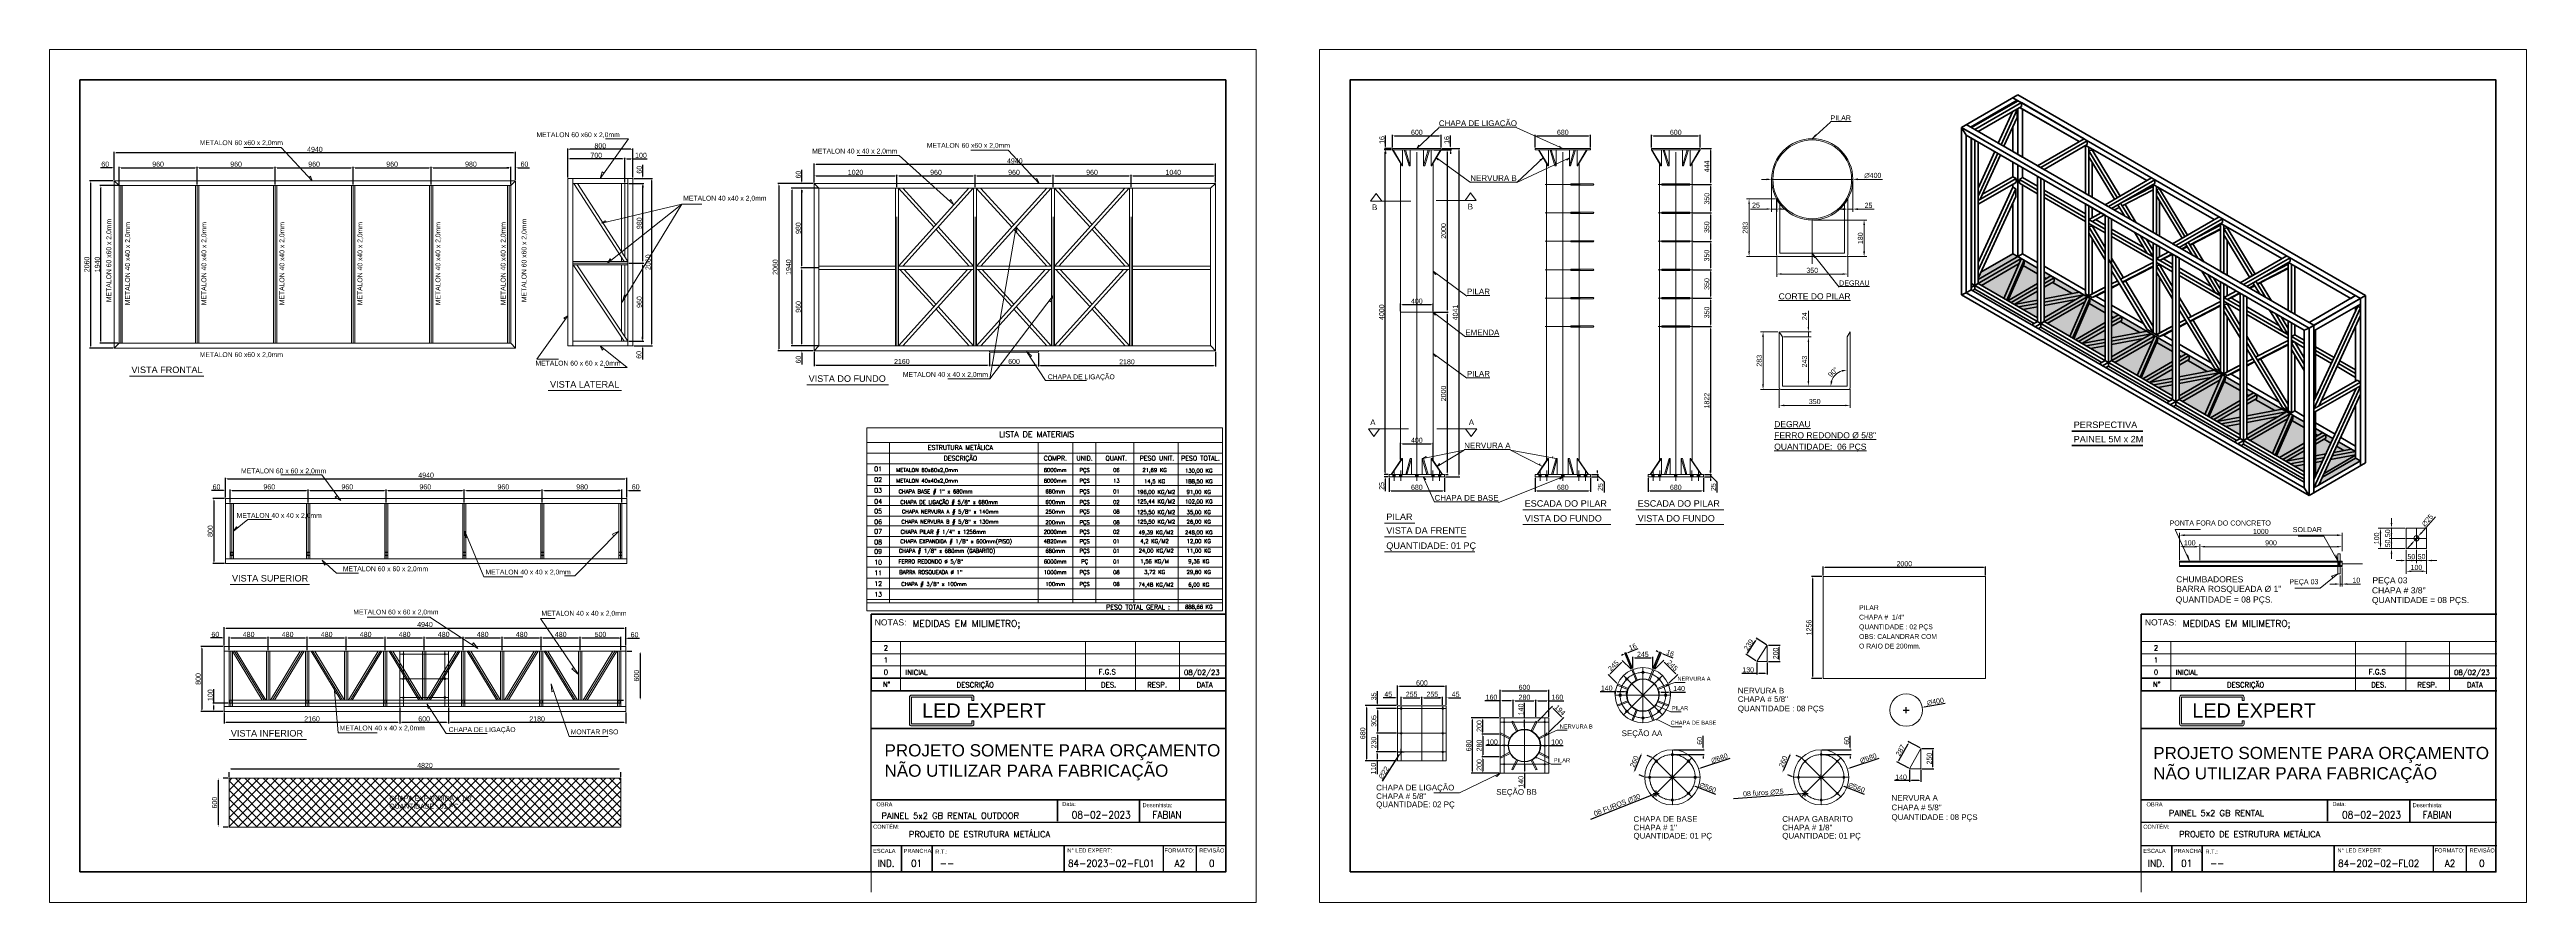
# Paper-space layout 'Layout1' of a CAD drawing. Header units: millimetres. Extents: x -19 to 1200, y 276 to 696.
# The model-space entities are those that its viewports show. They can reach past a viewport. Long polylines and large blocks are cut down to what shows.
import ezdxf
from ezdxf.enums import TextEntityAlignment as Align

# ---------------------------------------------------------------- set-up
doc = ezdxf.new("R2010")
doc.units = ezdxf.units.MM
doc.header["$LTSCALE"] = 0.2
for name, pattern in [('ACAD_ISO02W100', [15, 12, -3]), ('ACAD_ISO07W100', [3, 0, -3]), ('CENTER', [50.8, 31.75, -6.35, 6.35, -6.35]), ('DASHDOT', [25.4, 12.7, -6.35, 0, -6.35])]:
    doc.linetypes.add(name, pattern=pattern)
doc.layers.get('0').update_dxf_attribs({"lineweight": 50})
for name, color, linetype, lineweight in [('01 cent', 1, 'DASHDOT', 9), ('02', 2, 'Continuous', 15), ('03', 3, 'Continuous', 13), ('04', 4, 'Continuous', 5), ('05', 5, 'Continuous', 18), ('CENT 1', 1, 'CENTER', 9), ('CONT 1', 1, 'Continuous', 9), ('CONT 2', 2, 'Continuous', 13), ('CONT 3', 3, 'Continuous', 15), ('CONT4', 4, 'Continuous', 5), ('CONT6', 6, 'Continuous', 35), ('COTA', 1, 'Continuous', 9), ('FRL2', 2, 'ACAD_ISO02W100', 13), ('METALICA 2', 2, 'Continuous', 20), ('METALICA 33', 3, 'Continuous', 20), ('METALICA 5', 5, 'Continuous', 40), ('METALICA 6', 6, 'Continuous', 60), ('RB-225-TEXTO1 FORMATO', 1, 'Continuous', 20), ('TESTE', 8, 'Continuous', 15)]:
    doc.layers.add(name, color=color, linetype=linetype, lineweight=lineweight)
for name, color, linetype in [('FRL5', 5, 'Continuous'), ('FRR140', 5, 'Continuous'), ('RB-004-MARGEM2', 7, 'Continuous')]:
    doc.layers.add(name, color=color, linetype=linetype)
doc.layers.get('DEFPOINTS').freeze()
doc.styles.add('1-100', font='arial.ttf', dxfattribs={"height": 20})
doc.styles.add('1-20', font='arial.ttf', dxfattribs={"height": 4})
doc.styles.add('1-500', font='arial.ttf', dxfattribs={"height": 100})
doc.styles.add('1-75', font='arial.ttf', dxfattribs={"height": 15})
doc.styles.add('R140', font='simplex.shx', dxfattribs={"height": 3.5})
doc.styles.add('RB - 1', font='arial.ttf', dxfattribs={"height": 2})
doc.styles.add('ROMANS', font='ROMANS.SHX')
doc.dimstyles.new('ESC10', dxfattribs={"dimscale": 10, "dimtxt": 2.5, "dimasz": 2.5, "dimexe": 1.25, "dimexo": 0.625, "dimtad": 1, "dimdec": 0, "dimtxsty": 'Standard', "dimcen": 2.5, "dimclrd": 1, "dimclre": 1, "dimclrt": 2, "dimadec": 0, "dimazin": 0, "dimtfac": 1, "dimtdec": 0, "dimtmove": 0, "dimatfit": 3, "dimfxl": 1, "dimlwd": 9, "dimlwe": 9, "dimarcsym": 0})
doc.dimstyles.new('ESC25', dxfattribs={"dimscale": 25, "dimtxt": 2.5, "dimasz": 1, "dimexe": 0.5, "dimexo": 0.5, "dimgap": 0.5, "dimtad": 1, "dimdec": 0, "dimzin": 0, "dimdsep": 46, "dimtxsty": 'Standard', "dimcen": 1.5, "dimclrd": 1, "dimclre": 1, "dimclrt": 2, "dimadec": 0, "dimazin": 0, "dimtfac": 1, "dimtdec": 0, "dimtofl": 0, "dimtmove": 0, "dimatfit": 3, "dimfxl": 1, "dimtolj": 1, "dimtzin": 0, "dimarcsym": 0})

# ---------------------------------------------------------------- blocks, each defined once
blk = doc.blocks.new('*D2')
at = {"layer": '03', "color": 1, "lineweight": -2, "transparency": 16777216}
for p, q in [((265076, -44624), (265076, -44282)), ((269991, -44295), (265101, -44295)), ((270016, -44624), (270016, -44282))]:
    blk.add_line(p, q, dxfattribs=at)
at = {"layer": '03', "color": 1, "transparency": 16777216}
for points in [[(265101, -44291), (265101, -44299), (265076, -44295)], [(269991, -44291), (269991, -44299), (270016, -44295)]]:
    blk.add_solid(points, dxfattribs=at)
at = {"layer": '03', "color": 2, "transparency": 16777216, "insert": (267546, -44251), "char_height": 62.5, "attachment_point": 5}
blk.add_mtext('\\A1;4940', dxfattribs=at)
blk = doc.blocks.new('*D3')
at = {"layer": '03', "color": 1, "lineweight": -2, "transparency": 16777216}
for p, q in [((265063, -44637), (264772, -44637)), ((264784, -44662), (264784, -46672)), ((265063, -46697), (264772, -46697))]:
    blk.add_line(p, q, dxfattribs=at)
at = {"layer": '03', "color": 1, "transparency": 16777216}
for points in [[(264780, -44662), (264788, -44662), (264784, -44637)], [(264780, -46672), (264788, -46672), (264784, -46697)]]:
    blk.add_solid(points, dxfattribs=at)
at = {"layer": '03', "color": 2, "transparency": 16777216, "insert": (264740, -45667), "char_height": 62.5, "attachment_point": 5, "rotation": 90}
blk.add_mtext('\\A1;2060', dxfattribs=at)
blk = doc.blocks.new('*D4')
at = {"layer": 'COTA', "color": 1, "lineweight": -2, "transparency": 16777216}
for p, q in [((271470, -44610), (271702, -44610)), ((271690, -46645), (271690, -44635)), ((271470, -46670), (271702, -46670))]:
    blk.add_line(p, q, dxfattribs=at)
at = {"layer": 'COTA', "color": 1, "transparency": 16777216}
for points in [[(271686, -44635), (271694, -44635), (271690, -44610)], [(271686, -46645), (271694, -46645), (271690, -46670)]]:
    blk.add_solid(points, dxfattribs=at)
at = {"layer": 'COTA', "color": 2, "transparency": 16777216, "insert": (271646, -45640), "char_height": 62.5, "attachment_point": 5, "rotation": 90}
blk.add_mtext('\\A1;2060', dxfattribs=at)
blk = doc.blocks.new('*D5')
at = {"layer": '03', "color": 1, "lineweight": -2, "transparency": 16777216}
for p, q in [((271358, -44658), (271358, -44355)), ((271383, -44368), (271433, -44368)), ((271458, -44598), (271458, -44355)), ((271458, -44368), (271633, -44368))]:
    blk.add_line(p, q, dxfattribs=at)
at = {"layer": '03', "color": 1, "transparency": 16777216}
for points in [[(271383, -44363), (271383, -44372), (271358, -44368)], [(271433, -44363), (271433, -44372), (271458, -44368)]]:
    blk.add_solid(points, dxfattribs=at)
at = {"layer": '03', "color": 2, "transparency": 16777216, "insert": (271558, -44324), "char_height": 62.5, "attachment_point": 5}
blk.add_mtext('\\A1;100', dxfattribs=at)
blk = doc.blocks.new('*D6')
at = {"layer": '03', "color": 1, "lineweight": -2, "transparency": 16777216}
for p, q in [((270658, -44598), (270658, -44355)), ((271333, -44368), (270683, -44368)), ((271358, -44598), (271358, -44355))]:
    blk.add_line(p, q, dxfattribs=at)
at = {"layer": '03', "color": 1, "transparency": 16777216}
for points in [[(270683, -44363), (270683, -44372), (270658, -44368)], [(271333, -44363), (271333, -44372), (271358, -44368)]]:
    blk.add_solid(points, dxfattribs=at)
at = {"layer": '03', "color": 2, "transparency": 16777216, "insert": (271008, -44324), "char_height": 62.5, "attachment_point": 5}
blk.add_mtext('\\A1;700', dxfattribs=at)
blk = doc.blocks.new('*D7')
at = {"layer": '03', "color": 1, "lineweight": -2, "transparency": 16777216}
for p, q in [((270658, -44598), (270658, -44238)), ((271433, -44250), (270683, -44250)), ((271458, -44598), (271458, -44238))]:
    blk.add_line(p, q, dxfattribs=at)
at = {"layer": '03', "color": 1, "transparency": 16777216}
for points in [[(270683, -44246), (270683, -44255), (270658, -44250)], [(271433, -44246), (271433, -44255), (271458, -44250)]]:
    blk.add_solid(points, dxfattribs=at)
at = {"layer": '03', "color": 2, "transparency": 16777216, "insert": (271058, -44207), "char_height": 62.5, "attachment_point": 5}
blk.add_mtext('\\A1;800', dxfattribs=at)
blk = doc.blocks.new('*D8')
at = {"layer": '03', "color": 1, "lineweight": -2, "transparency": 16777216}
for p, q in [((271577, -46585), (271577, -46560)), ((271410, -46610), (271589, -46610)), ((271470, -46670), (271589, -46670)), ((271577, -46695), (271577, -46839))]:
    blk.add_line(p, q, dxfattribs=at)
at = {"layer": '03', "color": 1, "transparency": 16777216}
for points in [[(271573, -46585), (271581, -46585), (271577, -46610)], [(271573, -46695), (271581, -46695), (271577, -46670)]]:
    blk.add_solid(points, dxfattribs=at)
at = {"layer": '03', "color": 2, "transparency": 16777216, "insert": (271533, -46780), "char_height": 62.5, "attachment_point": 5, "rotation": 90}
blk.add_mtext('\\A1;60', dxfattribs=at)
blk = doc.blocks.new('*D9')
at = {"layer": '03', "color": 1, "lineweight": -2, "transparency": 16777216}
for p, q in [((271410, -45650), (271594, -45650)), ((271581, -46585), (271581, -45675)), ((271410, -46610), (271594, -46610))]:
    blk.add_line(p, q, dxfattribs=at)
at = {"layer": '03', "color": 1, "transparency": 16777216}
for points in [[(271577, -45675), (271585, -45675), (271581, -45650)], [(271577, -46585), (271585, -46585), (271581, -46610)]]:
    blk.add_solid(points, dxfattribs=at)
at = {"layer": '03', "color": 2, "transparency": 16777216, "insert": (271538, -46130), "char_height": 62.5, "attachment_point": 5, "rotation": 90}
blk.add_mtext('\\A1;960', dxfattribs=at)
blk = doc.blocks.new('*D10')
at = {"layer": '03', "color": 1, "lineweight": -2, "transparency": 16777216}
for p, q in [((273989, -44457), (273989, -44225)), ((278904, -44237), (274014, -44237)), ((278929, -44457), (278929, -44225))]:
    blk.add_line(p, q, dxfattribs=at)
at = {"layer": '03', "color": 1, "transparency": 16777216}
for points in [[(274014, -44233), (274014, -44241), (273989, -44237)], [(278904, -44233), (278904, -44241), (278929, -44237)]]:
    blk.add_solid(points, dxfattribs=at)
at = {"layer": '03', "color": 2, "transparency": 16777216, "insert": (276459, -44193), "char_height": 62.5, "attachment_point": 5}
blk.add_mtext('\\A1;4940', dxfattribs=at)
blk = doc.blocks.new('*D11')
at = {"layer": '03', "color": 1, "lineweight": -2, "transparency": 16777216}
for p, q in [((273977, -44470), (273542, -44470)), ((273555, -44495), (273555, -46505)), ((273977, -46530), (273542, -46530))]:
    blk.add_line(p, q, dxfattribs=at)
at = {"layer": '03', "color": 1, "transparency": 16777216}
for points in [[(273551, -44495), (273559, -44495), (273555, -44470)], [(273551, -46505), (273559, -46505), (273555, -46530)]]:
    blk.add_solid(points, dxfattribs=at)
at = {"layer": '03', "color": 2, "transparency": 16777216, "insert": (273511, -45500), "char_height": 62.5, "attachment_point": 5, "rotation": 90}
blk.add_mtext('\\A1;2060', dxfattribs=at)
blk = doc.blocks.new('*D12')
at = {"layer": '03', "color": 1, "lineweight": -2, "transparency": 16777216}
for p, q in [((268976, -44684), (268976, -44464)), ((269001, -44477), (269931, -44477)), ((269956, -44684), (269956, -44464))]:
    blk.add_line(p, q, dxfattribs=at)
at = {"layer": '03', "color": 1, "transparency": 16777216}
for points in [[(269001, -44473), (269001, -44481), (268976, -44477)], [(269931, -44473), (269931, -44481), (269956, -44477)]]:
    blk.add_solid(points, dxfattribs=at)
at = {"layer": '03', "color": 2, "transparency": 16777216, "insert": (269466, -44433), "char_height": 62.5, "attachment_point": 5}
blk.add_mtext('\\A1;980', dxfattribs=at)
blk = doc.blocks.new('*D13')
at = {"layer": '03', "color": 1, "lineweight": -2, "transparency": 16777216}
for p, q in [((265051, -44477), (264907, -44477)), ((265076, -44624), (265076, -44464)), ((265136, -44684), (265136, -44464)), ((265161, -44477), (265186, -44477))]:
    blk.add_line(p, q, dxfattribs=at)
at = {"layer": '03', "color": 1, "transparency": 16777216}
for points in [[(265051, -44473), (265051, -44481), (265076, -44477)], [(265161, -44473), (265161, -44481), (265136, -44477)]]:
    blk.add_solid(points, dxfattribs=at)
at = {"layer": '03', "color": 2, "transparency": 16777216, "insert": (264966, -44433), "char_height": 62.5, "attachment_point": 5}
blk.add_mtext('\\A1;60', dxfattribs=at)
blk = doc.blocks.new('*D14')
at = {"layer": '03', "color": 1, "lineweight": -2, "transparency": 16777216}
for p, q in [((265136, -44624), (265136, -44464)), ((265161, -44477), (266071, -44477)), ((266096, -44684), (266096, -44464))]:
    blk.add_line(p, q, dxfattribs=at)
at = {"layer": '03', "color": 1, "transparency": 16777216}
for points in [[(265161, -44473), (265161, -44481), (265136, -44477)], [(266071, -44473), (266071, -44481), (266096, -44477)]]:
    blk.add_solid(points, dxfattribs=at)
at = {"layer": '03', "color": 2, "transparency": 16777216, "insert": (265616, -44433), "char_height": 62.5, "attachment_point": 5}
blk.add_mtext('\\A1;960', dxfattribs=at)
blk = doc.blocks.new('*D15')
at = {"layer": '03', "color": 1, "lineweight": -2, "transparency": 16777216}
for p, q in [((266096, -44624), (266096, -44464)), ((266121, -44477), (267031, -44477)), ((267056, -44684), (267056, -44464))]:
    blk.add_line(p, q, dxfattribs=at)
at = {"layer": '03', "color": 1, "transparency": 16777216}
for points in [[(266121, -44473), (266121, -44481), (266096, -44477)], [(267031, -44473), (267031, -44481), (267056, -44477)]]:
    blk.add_solid(points, dxfattribs=at)
at = {"layer": '03', "color": 2, "transparency": 16777216, "insert": (266576, -44433), "char_height": 62.5, "attachment_point": 5}
blk.add_mtext('\\A1;960', dxfattribs=at)
blk = doc.blocks.new('*D16')
at = {"layer": '03', "color": 1, "lineweight": -2, "transparency": 16777216}
for p, q in [((268016, -44684), (268016, -44464)), ((268041, -44477), (268951, -44477)), ((268976, -44684), (268976, -44464))]:
    blk.add_line(p, q, dxfattribs=at)
at = {"layer": '03', "color": 1, "transparency": 16777216}
for points in [[(268041, -44473), (268041, -44481), (268016, -44477)], [(268951, -44473), (268951, -44481), (268976, -44477)]]:
    blk.add_solid(points, dxfattribs=at)
at = {"layer": '03', "color": 2, "transparency": 16777216, "insert": (268496, -44433), "char_height": 62.5, "attachment_point": 5}
blk.add_mtext('\\A1;960', dxfattribs=at)
blk = doc.blocks.new('*D17')
at = {"layer": '03', "color": 1, "lineweight": -2, "transparency": 16777216}
for p, q in [((269931, -44477), (269906, -44477)), ((269956, -44624), (269956, -44464)), ((270016, -44624), (270016, -44464)), ((270041, -44477), (270185, -44477))]:
    blk.add_line(p, q, dxfattribs=at)
at = {"layer": '03', "color": 1, "transparency": 16777216}
for points in [[(269931, -44473), (269931, -44481), (269956, -44477)], [(270041, -44473), (270041, -44481), (270016, -44477)]]:
    blk.add_solid(points, dxfattribs=at)
at = {"layer": '03', "color": 2, "transparency": 16777216, "insert": (270125, -44433), "char_height": 62.5, "attachment_point": 5}
blk.add_mtext('\\A1;60', dxfattribs=at)
blk = doc.blocks.new('*D18')
at = {"layer": '03', "color": 1, "lineweight": -2, "transparency": 16777216}
for p, q in [((271003, -49931), (270978, -49931)), ((271028, -50078), (271028, -49918)), ((271088, -50018), (271088, -49918)), ((271113, -49931), (271257, -49931))]:
    blk.add_line(p, q, dxfattribs=at)
at = {"layer": '03', "color": 1, "transparency": 16777216}
for points in [[(271003, -49926), (271003, -49935), (271028, -49931)], [(271113, -49926), (271113, -49935), (271088, -49931)]]:
    blk.add_solid(points, dxfattribs=at)
at = {"layer": '03', "color": 2, "transparency": 16777216, "insert": (271197, -49887), "char_height": 62.5, "attachment_point": 5}
blk.add_mtext('\\A1;60', dxfattribs=at)
blk = doc.blocks.new('*D19')
at = {"layer": '03', "color": 1, "lineweight": -2, "transparency": 16777216}
for p, q in [((266123, -49926), (265979, -49926)), ((266148, -50018), (266148, -49914)), ((266208, -50078), (266208, -49914)), ((266233, -49926), (266258, -49926))]:
    blk.add_line(p, q, dxfattribs=at)
at = {"layer": '03', "color": 1, "transparency": 16777216}
for points in [[(266123, -49922), (266123, -49931), (266148, -49926)], [(266233, -49922), (266233, -49931), (266208, -49926)]]:
    blk.add_solid(points, dxfattribs=at)
at = {"layer": '03', "color": 2, "transparency": 16777216, "insert": (266038, -49883), "char_height": 62.5, "attachment_point": 5}
blk.add_mtext('\\A1;60', dxfattribs=at)
blk = doc.blocks.new('*D20')
at = {"layer": '03', "color": 1, "lineweight": -2, "transparency": 16777216}
for p, q in [((266148, -50018), (266148, -49793)), ((266173, -49805), (271063, -49805)), ((271088, -50018), (271088, -49793))]:
    blk.add_line(p, q, dxfattribs=at)
at = {"layer": '03', "color": 1, "transparency": 16777216}
for points in [[(266173, -49801), (266173, -49809), (266148, -49805)], [(271063, -49801), (271063, -49809), (271088, -49805)]]:
    blk.add_solid(points, dxfattribs=at)
at = {"layer": '03', "color": 2, "transparency": 16777216, "insert": (268618, -49761), "char_height": 62.5, "attachment_point": 5}
blk.add_mtext('\\A1;4940', dxfattribs=at)
blk = doc.blocks.new('*D21')
at = {"layer": '03', "color": 1, "lineweight": -2, "transparency": 16777216}
for p, q in [((266135, -50031), (265858, -50031)), ((265870, -50056), (265870, -50806)), ((266135, -50831), (265858, -50831))]:
    blk.add_line(p, q, dxfattribs=at)
at = {"layer": '03', "color": 1, "transparency": 16777216}
for points in [[(265866, -50056), (265874, -50056), (265870, -50031)], [(265866, -50806), (265874, -50806), (265870, -50831)]]:
    blk.add_solid(points, dxfattribs=at)
at = {"layer": '03', "color": 2, "transparency": 16777216, "insert": (265827, -50431), "char_height": 62.5, "attachment_point": 5, "rotation": 90}
blk.add_mtext('\\A1;800', dxfattribs=at)
blk = doc.blocks.new('*D22')
at = {"layer": '03', "color": 1, "lineweight": -2, "transparency": 16777216}
for p, q in [((266020, -50731), (266020, -50556)), ((266195, -50731), (266008, -50731)), ((266135, -50831), (266008, -50831)), ((266020, -50806), (266020, -50756))]:
    blk.add_line(p, q, dxfattribs=at)
at = {"layer": '03', "color": 1, "transparency": 16777216}
for points in [[(266016, -50756), (266024, -50756), (266020, -50731)], [(266016, -50806), (266024, -50806), (266020, -50831)]]:
    blk.add_solid(points, dxfattribs=at)
at = {"layer": '03', "color": 2, "transparency": 16777216, "insert": (265976, -50631), "char_height": 62.5, "attachment_point": 5, "rotation": 90}
blk.add_mtext('\\A1;100', dxfattribs=at)
blk = doc.blocks.new('*D23')
at = {"layer": '03', "color": 1, "lineweight": -2, "transparency": 16777216}
for p, q in [((266208, -50078), (266208, -49914)), ((266233, -49926), (266663, -49926)), ((266688, -50078), (266688, -49914))]:
    blk.add_line(p, q, dxfattribs=at)
at = {"layer": '03', "color": 1, "transparency": 16777216}
for points in [[(266233, -49922), (266233, -49931), (266208, -49926)], [(266663, -49922), (266663, -49931), (266688, -49926)]]:
    blk.add_solid(points, dxfattribs=at)
at = {"layer": '03', "color": 2, "transparency": 16777216, "insert": (266448, -49883), "char_height": 62.5, "attachment_point": 5}
blk.add_mtext('\\A1;480', dxfattribs=at)
blk = doc.blocks.new('*D24')
at = {"layer": '03', "color": 1, "lineweight": -2, "transparency": 16777216}
for p, q in [((266688, -50078), (266688, -49914)), ((266713, -49926), (267143, -49926)), ((267168, -50078), (267168, -49914))]:
    blk.add_line(p, q, dxfattribs=at)
at = {"layer": '03', "color": 1, "transparency": 16777216}
for points in [[(266713, -49922), (266713, -49931), (266688, -49926)], [(267143, -49922), (267143, -49931), (267168, -49926)]]:
    blk.add_solid(points, dxfattribs=at)
at = {"layer": '03', "color": 2, "transparency": 16777216, "insert": (266928, -49883), "char_height": 62.5, "attachment_point": 5}
blk.add_mtext('\\A1;480', dxfattribs=at)
blk = doc.blocks.new('*D25')
at = {"layer": '03', "color": 1, "lineweight": -2, "transparency": 16777216}
for p, q in [((268608, -50076), (268608, -49914)), ((268633, -49926), (269063, -49926)), ((269088, -50078), (269088, -49914))]:
    blk.add_line(p, q, dxfattribs=at)
at = {"layer": '03', "color": 1, "transparency": 16777216}
for points in [[(268633, -49922), (268633, -49931), (268608, -49926)], [(269063, -49922), (269063, -49931), (269088, -49926)]]:
    blk.add_solid(points, dxfattribs=at)
at = {"layer": '03', "color": 2, "transparency": 16777216, "insert": (268848, -49883), "char_height": 62.5, "attachment_point": 5}
blk.add_mtext('\\A1;480', dxfattribs=at)
blk = doc.blocks.new('*D26')
at = {"layer": '03', "color": 1, "lineweight": -2, "transparency": 16777216}
for p, q in [((269088, -50078), (269088, -49914)), ((269113, -49926), (269543, -49926)), ((269568, -50077), (269568, -49914))]:
    blk.add_line(p, q, dxfattribs=at)
at = {"layer": '03', "color": 1, "transparency": 16777216}
for points in [[(269113, -49922), (269113, -49931), (269088, -49926)], [(269543, -49922), (269543, -49931), (269568, -49926)]]:
    blk.add_solid(points, dxfattribs=at)
at = {"layer": '03', "color": 2, "transparency": 16777216, "insert": (269328, -49883), "char_height": 62.5, "attachment_point": 5}
blk.add_mtext('\\A1;480', dxfattribs=at)
blk = doc.blocks.new('*D27')
at = {"layer": '03', "color": 1, "lineweight": -2, "transparency": 16777216}
for p, q in [((269568, -50077), (269568, -49914)), ((269593, -49926), (270023, -49926)), ((270048, -50078), (270048, -49914))]:
    blk.add_line(p, q, dxfattribs=at)
at = {"layer": '03', "color": 1, "transparency": 16777216}
for points in [[(269593, -49922), (269593, -49931), (269568, -49926)], [(270023, -49922), (270023, -49931), (270048, -49926)]]:
    blk.add_solid(points, dxfattribs=at)
at = {"layer": '03', "color": 2, "transparency": 16777216, "insert": (269808, -49883), "char_height": 62.5, "attachment_point": 5}
blk.add_mtext('\\A1;480', dxfattribs=at)
blk = doc.blocks.new('*D28')
at = {"layer": '03', "color": 1, "lineweight": -2, "transparency": 16777216}
for p, q in [((270048, -50078), (270048, -49914)), ((270073, -49926), (270503, -49926)), ((270528, -50077), (270528, -49914))]:
    blk.add_line(p, q, dxfattribs=at)
at = {"layer": '03', "color": 1, "transparency": 16777216}
for points in [[(270073, -49922), (270073, -49931), (270048, -49926)], [(270503, -49922), (270503, -49931), (270528, -49926)]]:
    blk.add_solid(points, dxfattribs=at)
at = {"layer": '03', "color": 2, "transparency": 16777216, "insert": (270288, -49883), "char_height": 62.5, "attachment_point": 5}
blk.add_mtext('\\A1;480', dxfattribs=at)
blk = doc.blocks.new('*D29')
at = {"layer": '03', "color": 1, "lineweight": -2, "transparency": 16777216}
for p, q in [((270528, -50077), (270528, -49914)), ((270553, -49926), (271003, -49926)), ((271028, -49995), (271028, -49914))]:
    blk.add_line(p, q, dxfattribs=at)
at = {"layer": '03', "color": 1, "transparency": 16777216}
for points in [[(270553, -49922), (270553, -49931), (270528, -49926)], [(271003, -49922), (271003, -49931), (271028, -49926)]]:
    blk.add_solid(points, dxfattribs=at)
at = {"layer": '03', "color": 2, "transparency": 16777216, "insert": (270778, -49883), "char_height": 62.5, "attachment_point": 5}
blk.add_mtext('\\A1;500', dxfattribs=at)
blk = doc.blocks.new('*D30')
at = {"layer": '03', "color": 1, "lineweight": -2, "transparency": 16777216}
for p, q in [((273989, -44457), (273989, -44365)), ((274014, -44377), (274984, -44377)), ((275009, -44517), (275009, -44365))]:
    blk.add_line(p, q, dxfattribs=at)
at = {"layer": '03', "color": 1, "transparency": 16777216}
for points in [[(274014, -44373), (274014, -44382), (273989, -44377)], [(274984, -44373), (274984, -44382), (275009, -44377)]]:
    blk.add_solid(points, dxfattribs=at)
at = {"layer": '03', "color": 2, "transparency": 16777216, "insert": (274499, -44334), "char_height": 62.5, "attachment_point": 5}
blk.add_mtext('\\A1;1020', dxfattribs=at)
blk = doc.blocks.new('*D31')
at = {"layer": '03', "color": 1, "lineweight": -2, "transparency": 16777216}
for p, q in [((275009, -44517), (275009, -44365)), ((275034, -44377), (275944, -44377)), ((275969, -44517), (275969, -44365))]:
    blk.add_line(p, q, dxfattribs=at)
at = {"layer": '03', "color": 1, "transparency": 16777216}
for points in [[(275034, -44373), (275034, -44382), (275009, -44377)], [(275944, -44373), (275944, -44382), (275969, -44377)]]:
    blk.add_solid(points, dxfattribs=at)
at = {"layer": '03', "color": 2, "transparency": 16777216, "insert": (275489, -44334), "char_height": 62.5, "attachment_point": 5}
blk.add_mtext('\\A1;960', dxfattribs=at)
blk = doc.blocks.new('*D32')
at = {"layer": '03', "color": 1, "lineweight": -2, "transparency": 16777216}
for p, q in [((277889, -44517), (277889, -44365)), ((277914, -44377), (278904, -44377)), ((278929, -44457), (278929, -44365))]:
    blk.add_line(p, q, dxfattribs=at)
at = {"layer": '03', "color": 1, "transparency": 16777216}
for points in [[(277914, -44373), (277914, -44382), (277889, -44377)], [(278904, -44373), (278904, -44382), (278929, -44377)]]:
    blk.add_solid(points, dxfattribs=at)
at = {"layer": '03', "color": 2, "transparency": 16777216, "insert": (278409, -44334), "char_height": 62.5, "attachment_point": 5}
blk.add_mtext('\\A1;1040', dxfattribs=at)
blk = doc.blocks.new('*D33')
at = {"layer": '03', "color": 1, "lineweight": -2, "transparency": 16777216}
for p, q in [((274037, -45510), (273826, -45510)), ((273838, -46445), (273838, -45535)), ((273977, -46470), (273826, -46470))]:
    blk.add_line(p, q, dxfattribs=at)
at = {"layer": '03', "color": 1, "transparency": 16777216}
for points in [[(273834, -45535), (273842, -45535), (273838, -45510)], [(273834, -46445), (273842, -46445), (273838, -46470)]]:
    blk.add_solid(points, dxfattribs=at)
at = {"layer": '03', "color": 2, "transparency": 16777216, "insert": (273795, -45990), "char_height": 62.5, "attachment_point": 5, "rotation": 90}
blk.add_mtext('\\A1;960', dxfattribs=at)
blk = doc.blocks.new('*D34')
at = {"layer": '03', "color": 1, "lineweight": -2, "transparency": 16777216}
for p, q in [((274037, -44530), (273706, -44530)), ((273718, -46445), (273718, -44555)), ((274037, -46470), (273706, -46470))]:
    blk.add_line(p, q, dxfattribs=at)
at = {"layer": '03', "color": 1, "transparency": 16777216}
for points in [[(273714, -44555), (273722, -44555), (273718, -44530)], [(273714, -46445), (273722, -46445), (273718, -46470)]]:
    blk.add_solid(points, dxfattribs=at)
at = {"layer": '03', "color": 2, "transparency": 16777216, "insert": (273675, -45500), "char_height": 62.5, "attachment_point": 5, "rotation": 90}
blk.add_mtext('\\A1;1940', dxfattribs=at)
blk = doc.blocks.new('*D35')
at = {"layer": '03', "color": 1, "lineweight": -2, "transparency": 16777216}
for p, q in [((273838, -46445), (273838, -46420)), ((273977, -46470), (273826, -46470)), ((273977, -46530), (273826, -46530)), ((273838, -46555), (273838, -46699))]:
    blk.add_line(p, q, dxfattribs=at)
at = {"layer": '03', "color": 1, "transparency": 16777216}
for points in [[(273834, -46445), (273842, -46445), (273838, -46470)], [(273834, -46555), (273842, -46555), (273838, -46530)]]:
    blk.add_solid(points, dxfattribs=at)
at = {"layer": '03', "color": 2, "transparency": 16777216, "insert": (273795, -46639), "char_height": 62.5, "attachment_point": 5, "rotation": 90}
blk.add_mtext('\\A1;60', dxfattribs=at)
blk = doc.blocks.new('*D36')
at = {"layer": '03', "color": 1, "lineweight": -2, "transparency": 16777216}
for p, q in [((273838, -44445), (273838, -44301)), ((273977, -44470), (273826, -44470)), ((274037, -44530), (273826, -44530)), ((273838, -44555), (273838, -44580))]:
    blk.add_line(p, q, dxfattribs=at)
at = {"layer": '03', "color": 1, "transparency": 16777216}
for points in [[(273834, -44445), (273842, -44445), (273838, -44470)], [(273834, -44555), (273842, -44555), (273838, -44530)]]:
    blk.add_solid(points, dxfattribs=at)
at = {"layer": '03', "color": 2, "transparency": 16777216, "insert": (273795, -44361), "char_height": 62.5, "attachment_point": 5, "rotation": 90}
blk.add_mtext('\\A1;60', dxfattribs=at)
blk = doc.blocks.new('*D37')
at = {"layer": '03', "color": 1, "lineweight": -2, "transparency": 16777216}
for p, q in [((271017, -48110), (270992, -48110)), ((271042, -48198), (271042, -48098)), ((271102, -48198), (271102, -48098)), ((271127, -48110), (271271, -48110))]:
    blk.add_line(p, q, dxfattribs=at)
at = {"layer": '03', "color": 1, "transparency": 16777216}
for points in [[(271017, -48106), (271017, -48115), (271042, -48110)], [(271127, -48106), (271127, -48115), (271102, -48110)]]:
    blk.add_solid(points, dxfattribs=at)
at = {"layer": '03', "color": 2, "transparency": 16777216, "insert": (271211, -48067), "char_height": 62.5, "attachment_point": 5}
blk.add_mtext('\\A1;60', dxfattribs=at)
blk = doc.blocks.new('*D38')
at = {"layer": '03', "color": 1, "lineweight": -2, "transparency": 16777216}
for p, q in [((266137, -48110), (265993, -48110)), ((266162, -48198), (266162, -48098)), ((266222, -48198), (266222, -48098)), ((266247, -48110), (266272, -48110))]:
    blk.add_line(p, q, dxfattribs=at)
at = {"layer": '03', "color": 1, "transparency": 16777216}
for points in [[(266137, -48106), (266137, -48115), (266162, -48110)], [(266247, -48106), (266247, -48115), (266222, -48110)]]:
    blk.add_solid(points, dxfattribs=at)
at = {"layer": '03', "color": 2, "transparency": 16777216, "insert": (266053, -48067), "char_height": 62.5, "attachment_point": 5}
blk.add_mtext('\\A1;60', dxfattribs=at)
blk = doc.blocks.new('*D39')
at = {"layer": '03', "color": 1, "lineweight": -2, "transparency": 16777216}
for p, q in [((266162, -48198), (266162, -47955)), ((266187, -47967), (271077, -47967)), ((271102, -48198), (271102, -47955))]:
    blk.add_line(p, q, dxfattribs=at)
at = {"layer": '03', "color": 1, "transparency": 16777216}
for points in [[(266187, -47963), (266187, -47971), (266162, -47967)], [(271077, -47963), (271077, -47971), (271102, -47967)]]:
    blk.add_solid(points, dxfattribs=at)
at = {"layer": '03', "color": 2, "transparency": 16777216, "insert": (268632, -47923), "char_height": 62.5, "attachment_point": 5}
blk.add_mtext('\\A1;4940', dxfattribs=at)
blk = doc.blocks.new('*D40')
at = {"layer": '03', "color": 1, "lineweight": -2, "transparency": 16777216}
for p, q in [((266149, -48211), (266008, -48211)), ((266020, -48236), (266020, -48986)), ((266149, -49011), (266008, -49011))]:
    blk.add_line(p, q, dxfattribs=at)
at = {"layer": '03', "color": 1, "transparency": 16777216}
for points in [[(266016, -48236), (266024, -48236), (266020, -48211)], [(266016, -48986), (266024, -48986), (266020, -49011)]]:
    blk.add_solid(points, dxfattribs=at)
at = {"layer": '03', "color": 2, "transparency": 16777216, "insert": (265976, -48611), "char_height": 62.5, "attachment_point": 5, "rotation": 90}
blk.add_mtext('\\A1;800', dxfattribs=at)
blk = doc.blocks.new('*D41')
at = {"layer": '03', "color": 1, "lineweight": -2, "transparency": 16777216}
for p, q in [((266222, -48258), (266222, -48098)), ((266247, -48110), (267157, -48110)), ((267182, -48258), (267182, -48098))]:
    blk.add_line(p, q, dxfattribs=at)
at = {"layer": '03', "color": 1, "transparency": 16777216}
for points in [[(266247, -48106), (266247, -48115), (266222, -48110)], [(267157, -48106), (267157, -48115), (267182, -48110)]]:
    blk.add_solid(points, dxfattribs=at)
at = {"layer": '03', "color": 2, "transparency": 16777216, "insert": (266702, -48067), "char_height": 62.5, "attachment_point": 5}
blk.add_mtext('\\A1;960', dxfattribs=at)
blk = doc.blocks.new('*D42')
at = {"layer": '03', "color": 1, "lineweight": -2, "transparency": 16777216}
for p, q in [((267182, -48258), (267182, -48098)), ((267207, -48110), (268117, -48110)), ((268142, -48258), (268142, -48098))]:
    blk.add_line(p, q, dxfattribs=at)
at = {"layer": '03', "color": 1, "transparency": 16777216}
for points in [[(267207, -48106), (267207, -48115), (267182, -48110)], [(268117, -48106), (268117, -48115), (268142, -48110)]]:
    blk.add_solid(points, dxfattribs=at)
at = {"layer": '03', "color": 2, "transparency": 16777216, "insert": (267662, -48067), "char_height": 62.5, "attachment_point": 5}
blk.add_mtext('\\A1;960', dxfattribs=at)
blk = doc.blocks.new('*D43')
at = {"layer": '03', "color": 1, "lineweight": -2, "transparency": 16777216}
for p, q in [((268142, -48258), (268142, -48098)), ((268167, -48110), (269077, -48110)), ((269102, -48258), (269102, -48098))]:
    blk.add_line(p, q, dxfattribs=at)
at = {"layer": '03', "color": 1, "transparency": 16777216}
for points in [[(268167, -48106), (268167, -48115), (268142, -48110)], [(269077, -48106), (269077, -48115), (269102, -48110)]]:
    blk.add_solid(points, dxfattribs=at)
at = {"layer": '03', "color": 2, "transparency": 16777216, "insert": (268622, -48067), "char_height": 62.5, "attachment_point": 5}
blk.add_mtext('\\A1;960', dxfattribs=at)
blk = doc.blocks.new('*D44')
at = {"layer": '03', "color": 1, "lineweight": -2, "transparency": 16777216}
for p, q in [((269102, -48258), (269102, -48098)), ((269127, -48110), (270037, -48110)), ((270062, -48258), (270062, -48098))]:
    blk.add_line(p, q, dxfattribs=at)
at = {"layer": '03', "color": 1, "transparency": 16777216}
for points in [[(269127, -48106), (269127, -48115), (269102, -48110)], [(270037, -48106), (270037, -48115), (270062, -48110)]]:
    blk.add_solid(points, dxfattribs=at)
at = {"layer": '03', "color": 2, "transparency": 16777216, "insert": (269582, -48067), "char_height": 62.5, "attachment_point": 5}
blk.add_mtext('\\A1;960', dxfattribs=at)
blk = doc.blocks.new('*D45')
at = {"layer": '03', "color": 1, "lineweight": -2, "transparency": 16777216}
for p, q in [((270062, -48258), (270062, -48098)), ((270087, -48110), (271017, -48110)), ((271042, -48258), (271042, -48098))]:
    blk.add_line(p, q, dxfattribs=at)
at = {"layer": '03', "color": 1, "transparency": 16777216}
for points in [[(270087, -48106), (270087, -48115), (270062, -48110)], [(271017, -48106), (271017, -48115), (271042, -48110)]]:
    blk.add_solid(points, dxfattribs=at)
at = {"layer": '03', "color": 2, "transparency": 16777216, "insert": (270552, -48067), "char_height": 62.5, "attachment_point": 5}
blk.add_mtext('\\A1;980', dxfattribs=at)
blk = doc.blocks.new('*D46')
at = {"layer": 'TESTE', "color": 1, "linetype": 'ACAD_ISO07W100', "lineweight": -2, "transparency": 16777216}
for p, q in [((271100, -50091), (271277, -50091)), ((271000, -50691), (271277, -50691))]:
    blk.add_line(p, q, dxfattribs=at)
at = {"layer": 'TESTE', "color": 1, "lineweight": -2, "transparency": 16777216}
blk.add_line((271265, -50116), (271265, -50666), dxfattribs=at)
at = {"layer": 'TESTE', "color": 1, "transparency": 16777216}
for points in [[(271261, -50116), (271269, -50116), (271265, -50091)], [(271261, -50666), (271269, -50666), (271265, -50691)]]:
    blk.add_solid(points, dxfattribs=at)
at = {"layer": 'TESTE', "color": 2, "transparency": 16777216, "insert": (271221, -50391), "char_height": 62.5, "attachment_point": 5, "rotation": 90}
blk.add_mtext('\\A1;600', dxfattribs=at)
blk = doc.blocks.new('*D47')
at = {"layer": 'TESTE', "color": 1, "lineweight": -2, "transparency": 16777216}
for p, q in [((267056, -44624), (267056, -44464)), ((267081, -44477), (267991, -44477)), ((268016, -44624), (268016, -44464))]:
    blk.add_line(p, q, dxfattribs=at)
at = {"layer": 'TESTE', "color": 1, "transparency": 16777216}
for points in [[(267081, -44473), (267081, -44481), (267056, -44477)], [(267991, -44473), (267991, -44481), (268016, -44477)]]:
    blk.add_solid(points, dxfattribs=at)
at = {"layer": 'TESTE', "color": 2, "transparency": 16777216, "insert": (267536, -44433), "char_height": 62.5, "attachment_point": 5}
blk.add_mtext('\\A1;960', dxfattribs=at)
blk = doc.blocks.new('*D48')
at = {"layer": 'TESTE', "color": 1, "lineweight": -2, "transparency": 16777216}
for p, q in [((267168, -50018), (267168, -49914)), ((267193, -49927), (267623, -49927)), ((267648, -50077), (267648, -49914))]:
    blk.add_line(p, q, dxfattribs=at)
at = {"layer": 'TESTE', "color": 1, "transparency": 16777216}
for points in [[(267193, -49923), (267193, -49931), (267168, -49927)], [(267623, -49923), (267623, -49931), (267648, -49927)]]:
    blk.add_solid(points, dxfattribs=at)
at = {"layer": 'TESTE', "color": 2, "transparency": 16777216, "insert": (267408, -49883), "char_height": 62.5, "attachment_point": 5}
blk.add_mtext('\\A1;480', dxfattribs=at)
blk = doc.blocks.new('*D49')
at = {"layer": 'TESTE', "color": 1, "lineweight": -2, "transparency": 16777216}
for p, q in [((267648, -50077), (267648, -49914)), ((267673, -49927), (268103, -49927)), ((268128, -50078), (268128, -49914))]:
    blk.add_line(p, q, dxfattribs=at)
at = {"layer": 'TESTE', "color": 1, "transparency": 16777216}
for points in [[(267673, -49923), (267673, -49931), (267648, -49927)], [(268103, -49923), (268103, -49931), (268128, -49927)]]:
    blk.add_solid(points, dxfattribs=at)
at = {"layer": 'TESTE', "color": 2, "transparency": 16777216, "insert": (267888, -49883), "char_height": 62.5, "attachment_point": 5}
blk.add_mtext('\\A1;480', dxfattribs=at)
blk = doc.blocks.new('*D50')
at = {"layer": 'TESTE', "color": 1, "lineweight": -2, "transparency": 16777216}
for p, q in [((268128, -50078), (268128, -49914)), ((268153, -49927), (268583, -49927)), ((268608, -50076), (268608, -49914))]:
    blk.add_line(p, q, dxfattribs=at)
at = {"layer": 'TESTE', "color": 1, "transparency": 16777216}
for points in [[(268153, -49923), (268153, -49931), (268128, -49927)], [(268583, -49923), (268583, -49931), (268608, -49927)]]:
    blk.add_solid(points, dxfattribs=at)
at = {"layer": 'TESTE', "color": 2, "transparency": 16777216, "insert": (268368, -49883), "char_height": 62.5, "attachment_point": 5}
blk.add_mtext('\\A1;480', dxfattribs=at)
blk = doc.blocks.new('*D51')
at = {"layer": 'COTA', "color": 1, "lineweight": -2, "transparency": 16777216}
for p, q in [((294896, -40015), (294896, -40161)), ((295036, -40015), (295036, -40161)), ((294896, -40148), (294711, -40148)), ((295011, -40148), (294921, -40148))]:
    blk.add_line(p, q, dxfattribs=at)
at = {"layer": 'COTA', "color": 1, "transparency": 16777216}
for points in [[(294921, -40144), (294921, -40153), (294896, -40148)], [(295011, -40144), (295011, -40153), (295036, -40148)]]:
    blk.add_solid(points, dxfattribs=at)
at = {"layer": 'COTA', "color": 2, "transparency": 16777216, "insert": (294791, -40105), "char_height": 62.5, "attachment_point": 5}
blk.add_mtext('\\A1;140', dxfattribs=at)
blk = doc.blocks.new('*D52')
at = {"layer": 'COTA', "color": 1, "lineweight": -2, "transparency": 16777216}
for p, q in [((295048, -39752), (295195, -39752)), ((295183, -39977), (295183, -39777)), ((295048, -40002), (295195, -40002))]:
    blk.add_line(p, q, dxfattribs=at)
at = {"layer": 'COTA', "color": 1, "transparency": 16777216}
for points in [[(295179, -39777), (295187, -39777), (295183, -39752)], [(295179, -39977), (295187, -39977), (295183, -40002)]]:
    blk.add_solid(points, dxfattribs=at)
at = {"layer": 'COTA', "color": 2, "transparency": 16777216, "insert": (295139, -39877), "char_height": 62.5, "attachment_point": 5, "rotation": 90}
blk.add_mtext('\\A1;250', dxfattribs=at)
blk = doc.blocks.new('*D53')
at = {"layer": 'COTA', "color": 1, "lineweight": -2, "transparency": 16777216}
for p, q in [((294764, -39900), (294879, -39693)), ((295025, -39746), (294880, -39665)), ((294885, -39996), (294740, -39915))]:
    blk.add_line(p, q, dxfattribs=at)
at = {"layer": 'COTA', "color": 1, "transparency": 16777216}
for points in [[(294876, -39691), (294883, -39695), (294891, -39671)], [(294760, -39898), (294767, -39902), (294751, -39921)]]:
    blk.add_solid(points, dxfattribs=at)
at = {"layer": 'COTA', "color": 2, "transparency": 16777216, "insert": (294783, -39775), "char_height": 62.5, "attachment_point": 5, "rotation": 60.7512}
blk.add_mtext('\\A1;287', dxfattribs=at)
blk = doc.blocks.new('*D54')
at = {"layer": 'COTA', "color": 1, "lineweight": -2, "transparency": 16777216}
for p, q in [((288583, -39225), (288198, -39225)), ((288211, -39250), (288211, -39880)), ((288583, -39905), (288198, -39905))]:
    blk.add_line(p, q, dxfattribs=at)
at = {"layer": 'COTA', "color": 1, "transparency": 16777216}
for points in [[(288207, -39250), (288215, -39250), (288211, -39225)], [(288207, -39880), (288215, -39880), (288211, -39905)]]:
    blk.add_solid(points, dxfattribs=at)
at = {"layer": 'COTA', "color": 2, "transparency": 16777216, "insert": (288167, -39565), "char_height": 62.5, "attachment_point": 5, "rotation": 90}
blk.add_mtext('\\A1;680', dxfattribs=at)
blk = doc.blocks.new('*D55')
at = {"layer": 'COTA', "color": 1, "lineweight": -2, "transparency": 16777216}
for p, q in [((288347, -39200), (288347, -39046)), ((288583, -39225), (288335, -39225)), ((288583, -39260), (288335, -39260)), ((288347, -39285), (288347, -39310))]:
    blk.add_line(p, q, dxfattribs=at)
at = {"layer": 'COTA', "color": 1, "transparency": 16777216}
for points in [[(288343, -39200), (288351, -39200), (288347, -39225)], [(288343, -39285), (288351, -39285), (288347, -39260)]]:
    blk.add_solid(points, dxfattribs=at)
at = {"layer": 'COTA', "color": 2, "transparency": 16777216, "insert": (288303, -39111), "char_height": 62.5, "attachment_point": 5, "rotation": 90}
blk.add_mtext('\\A1;35', dxfattribs=at)
blk = doc.blocks.new('*D56')
at = {"layer": 'COTA', "color": 1, "lineweight": -2, "transparency": 16777216}
for p, q in [((288583, -39260), (288335, -39260)), ((288347, -39285), (288347, -39540)), ((288583, -39565), (288335, -39565))]:
    blk.add_line(p, q, dxfattribs=at)
at = {"layer": 'COTA', "color": 1, "transparency": 16777216}
for points in [[(288343, -39285), (288351, -39285), (288347, -39260)], [(288343, -39540), (288351, -39540), (288347, -39565)]]:
    blk.add_solid(points, dxfattribs=at)
at = {"layer": 'COTA', "color": 2, "transparency": 16777216, "insert": (288303, -39413), "char_height": 62.5, "attachment_point": 5, "rotation": 90}
blk.add_mtext('\\A1;305', dxfattribs=at)
blk = doc.blocks.new('*D57')
at = {"layer": 'COTA', "color": 1, "lineweight": -2, "transparency": 16777216}
for p, q in [((288583, -39565), (288335, -39565)), ((288347, -39590), (288347, -39770)), ((288583, -39795), (288335, -39795))]:
    blk.add_line(p, q, dxfattribs=at)
at = {"layer": 'COTA', "color": 1, "transparency": 16777216}
for points in [[(288343, -39590), (288351, -39590), (288347, -39565)], [(288343, -39770), (288351, -39770), (288347, -39795)]]:
    blk.add_solid(points, dxfattribs=at)
at = {"layer": 'COTA', "color": 2, "transparency": 16777216, "insert": (288303, -39680), "char_height": 62.5, "attachment_point": 5, "rotation": 90}
blk.add_mtext('\\A1;230', dxfattribs=at)
blk = doc.blocks.new('*D58')
at = {"layer": 'COTA', "color": 1, "lineweight": -2, "transparency": 16777216}
for p, q in [((288583, -39795), (288330, -39795)), ((288343, -39820), (288343, -39880)), ((288583, -39905), (288330, -39905)), ((288343, -39905), (288343, -40070))]:
    blk.add_line(p, q, dxfattribs=at)
at = {"layer": 'COTA', "color": 1, "transparency": 16777216}
for points in [[(288338, -39820), (288347, -39820), (288343, -39795)], [(288338, -39880), (288347, -39880), (288343, -39905)]]:
    blk.add_solid(points, dxfattribs=at)
at = {"layer": 'COTA', "color": 2, "transparency": 16777216, "insert": (288299, -40000), "char_height": 62.5, "attachment_point": 5, "rotation": 90}
blk.add_mtext('\\A1;110', dxfattribs=at)
blk = doc.blocks.new('*D59')
at = {"layer": 'COTA', "color": 1, "lineweight": -2, "transparency": 16777216}
for p, q in [((288570, -39129), (288416, -39129)), ((288595, -39213), (288595, -39117)), ((288640, -39213), (288640, -39117)), ((288665, -39129), (288690, -39129))]:
    blk.add_line(p, q, dxfattribs=at)
at = {"layer": 'COTA', "color": 1, "transparency": 16777216}
for points in [[(288570, -39125), (288570, -39133), (288595, -39129)], [(288665, -39125), (288665, -39133), (288640, -39129)]]:
    blk.add_solid(points, dxfattribs=at)
at = {"layer": 'COTA', "color": 2, "transparency": 16777216, "insert": (288481, -39085), "char_height": 62.5, "attachment_point": 5}
blk.add_mtext('\\A1;45', dxfattribs=at)
blk = doc.blocks.new('*D60')
at = {"layer": 'COTA', "color": 1, "lineweight": -2, "transparency": 16777216}
for p, q in [((288640, -39213), (288640, -39117)), ((288665, -39129), (288870, -39129)), ((288895, -39213), (288895, -39117))]:
    blk.add_line(p, q, dxfattribs=at)
at = {"layer": 'COTA', "color": 1, "transparency": 16777216}
for points in [[(288665, -39125), (288665, -39133), (288640, -39129)], [(288870, -39125), (288870, -39133), (288895, -39129)]]:
    blk.add_solid(points, dxfattribs=at)
at = {"layer": 'COTA', "color": 2, "transparency": 16777216, "insert": (288768, -39085), "char_height": 62.5, "attachment_point": 5}
blk.add_mtext('\\A1;255', dxfattribs=at)
blk = doc.blocks.new('*D61')
at = {"layer": 'COTA', "color": 1, "lineweight": -2, "transparency": 16777216}
for p, q in [((288895, -39213), (288895, -39117)), ((288920, -39129), (289125, -39129)), ((289150, -39213), (289150, -39117))]:
    blk.add_line(p, q, dxfattribs=at)
at = {"layer": 'COTA', "color": 1, "transparency": 16777216}
for points in [[(288920, -39125), (288920, -39133), (288895, -39129)], [(289125, -39125), (289125, -39133), (289150, -39129)]]:
    blk.add_solid(points, dxfattribs=at)
at = {"layer": 'COTA', "color": 2, "transparency": 16777216, "insert": (289023, -39085), "char_height": 62.5, "attachment_point": 5}
blk.add_mtext('\\A1;255', dxfattribs=at)
blk = doc.blocks.new('*D62')
at = {"layer": 'COTA', "color": 1, "lineweight": -2, "transparency": 16777216}
for p, q in [((289125, -39129), (289100, -39129)), ((289150, -39213), (289150, -39117)), ((289195, -39213), (289195, -39117)), ((289220, -39129), (289374, -39129))]:
    blk.add_line(p, q, dxfattribs=at)
at = {"layer": 'COTA', "color": 1, "transparency": 16777216}
for points in [[(289125, -39125), (289125, -39133), (289150, -39129)], [(289220, -39125), (289220, -39133), (289195, -39129)]]:
    blk.add_solid(points, dxfattribs=at)
at = {"layer": 'COTA', "color": 2, "transparency": 16777216, "insert": (289310, -39085), "char_height": 62.5, "attachment_point": 5}
blk.add_mtext('\\A1;45', dxfattribs=at)
blk = doc.blocks.new('*D63')
at = {"layer": 'COTA', "color": 1, "lineweight": -2, "transparency": 16777216}
for p, q in [((288595, -39213), (288595, -38977)), ((289170, -38990), (288620, -38990)), ((289195, -39213), (289195, -38977))]:
    blk.add_line(p, q, dxfattribs=at)
at = {"layer": 'COTA', "color": 1, "transparency": 16777216}
for points in [[(288620, -38986), (288620, -38994), (288595, -38990)], [(289170, -38986), (289170, -38994), (289195, -38990)]]:
    blk.add_solid(points, dxfattribs=at)
at = {"layer": 'COTA', "color": 2, "transparency": 16777216, "insert": (288895, -38946), "char_height": 62.5, "attachment_point": 5}
blk.add_mtext('\\A1;600', dxfattribs=at)
blk = doc.blocks.new('*D64')
at = {"layer": 'COTA', "color": 1, "lineweight": -2, "transparency": 16777216}
for p, q in [((289857, -39166), (289671, -39166)), ((289857, -39364), (289857, -39153)), ((289992, -39166), (289882, -39166)), ((290017, -39364), (290017, -39153))]:
    blk.add_line(p, q, dxfattribs=at)
at = {"layer": 'COTA', "color": 1, "transparency": 16777216}
for points in [[(289882, -39162), (289882, -39170), (289857, -39166)], [(289992, -39162), (289992, -39170), (290017, -39166)]]:
    blk.add_solid(points, dxfattribs=at)
at = {"layer": 'COTA', "color": 2, "transparency": 16777216, "insert": (289751, -39122), "char_height": 62.5, "attachment_point": 5}
blk.add_mtext('\\A1;160', dxfattribs=at)
blk = doc.blocks.new('*D65')
at = {"layer": 'COTA', "color": 1, "lineweight": -2, "transparency": 16777216}
for p, q in [((290017, -39364), (290017, -39153)), ((290042, -39166), (290272, -39166)), ((290297, -39364), (290297, -39153))]:
    blk.add_line(p, q, dxfattribs=at)
at = {"layer": 'COTA', "color": 1, "transparency": 16777216}
for points in [[(290042, -39162), (290042, -39170), (290017, -39166)], [(290272, -39162), (290272, -39170), (290297, -39166)]]:
    blk.add_solid(points, dxfattribs=at)
at = {"layer": 'COTA', "color": 2, "transparency": 16777216, "insert": (290157, -39122), "char_height": 62.5, "attachment_point": 5}
blk.add_mtext('\\A1;280', dxfattribs=at)
blk = doc.blocks.new('*D66')
at = {"layer": 'COTA', "color": 1, "lineweight": -2, "transparency": 16777216}
for p, q in [((290297, -39364), (290297, -39153)), ((290322, -39166), (290432, -39166)), ((290457, -39364), (290457, -39153)), ((290457, -39166), (290642, -39166))]:
    blk.add_line(p, q, dxfattribs=at)
at = {"layer": 'COTA', "color": 1, "transparency": 16777216}
for points in [[(290322, -39162), (290322, -39170), (290297, -39166)], [(290432, -39162), (290432, -39170), (290457, -39166)]]:
    blk.add_solid(points, dxfattribs=at)
at = {"layer": 'COTA', "color": 2, "transparency": 16777216, "insert": (290562, -39122), "char_height": 62.5, "attachment_point": 5}
blk.add_mtext('\\A1;160', dxfattribs=at)
blk = doc.blocks.new('*D67')
at = {"layer": 'COTA', "color": 1, "lineweight": -2, "transparency": 16777216}
for p, q in [((289857, -39364), (289857, -39032)), ((289882, -39044), (290432, -39044)), ((290457, -39364), (290457, -39032))]:
    blk.add_line(p, q, dxfattribs=at)
at = {"layer": 'COTA', "color": 1, "transparency": 16777216}
for points in [[(289882, -39040), (289882, -39048), (289857, -39044)], [(290432, -39040), (290432, -39048), (290457, -39044)]]:
    blk.add_solid(points, dxfattribs=at)
at = {"layer": 'COTA', "color": 2, "transparency": 16777216, "insert": (290157, -39000), "char_height": 62.5, "attachment_point": 5}
blk.add_mtext('\\A1;600', dxfattribs=at)
blk = doc.blocks.new('*D68')
at = {"layer": 'COTA', "color": 1, "lineweight": -2, "transparency": 16777216}
for p, q in [((289844, -39376), (289631, -39376)), ((289643, -39551), (289643, -39401)), ((289844, -39576), (289631, -39576))]:
    blk.add_line(p, q, dxfattribs=at)
at = {"layer": 'COTA', "color": 1, "transparency": 16777216}
for points in [[(289639, -39401), (289648, -39401), (289643, -39376)], [(289639, -39551), (289648, -39551), (289643, -39576)]]:
    blk.add_solid(points, dxfattribs=at)
at = {"layer": 'COTA', "color": 2, "transparency": 16777216, "insert": (289600, -39476), "char_height": 62.5, "attachment_point": 5, "rotation": 90}
blk.add_mtext('\\A1;200', dxfattribs=at)
blk = doc.blocks.new('*D69')
at = {"layer": 'COTA', "color": 1, "lineweight": -2, "transparency": 16777216}
for p, q in [((289844, -39576), (289631, -39576)), ((289643, -39601), (289643, -39832)), ((289844, -39857), (289631, -39857))]:
    blk.add_line(p, q, dxfattribs=at)
at = {"layer": 'COTA', "color": 1, "transparency": 16777216}
for points in [[(289639, -39601), (289648, -39601), (289643, -39576)], [(289639, -39832), (289648, -39832), (289643, -39857)]]:
    blk.add_solid(points, dxfattribs=at)
at = {"layer": 'COTA', "color": 2, "transparency": 16777216, "insert": (289600, -39716), "char_height": 62.5, "attachment_point": 5, "rotation": 90}
blk.add_mtext('\\A1;280', dxfattribs=at)
blk = doc.blocks.new('*D70')
at = {"layer": 'COTA', "color": 1, "lineweight": -2, "transparency": 16777216}
for p, q in [((289844, -39857), (289631, -39857)), ((289643, -39882), (289643, -40031)), ((289844, -40056), (289631, -40056))]:
    blk.add_line(p, q, dxfattribs=at)
at = {"layer": 'COTA', "color": 1, "transparency": 16777216}
for points in [[(289639, -39882), (289648, -39882), (289643, -39857)], [(289639, -40031), (289648, -40031), (289643, -40056)]]:
    blk.add_solid(points, dxfattribs=at)
at = {"layer": 'COTA', "color": 2, "transparency": 16777216, "insert": (289600, -39956), "char_height": 62.5, "attachment_point": 5, "rotation": 90}
blk.add_mtext('\\A1;200', dxfattribs=at)
blk = doc.blocks.new('*D71')
at = {"layer": 'COTA', "color": 1, "lineweight": -2, "transparency": 16777216}
for p, q in [((289844, -39376), (289502, -39376)), ((289515, -39401), (289515, -40031)), ((289844, -40056), (289502, -40056))]:
    blk.add_line(p, q, dxfattribs=at)
at = {"layer": 'COTA', "color": 1, "transparency": 16777216}
for points in [[(289511, -39401), (289519, -39401), (289515, -39376)], [(289511, -40031), (289519, -40031), (289515, -40056)]]:
    blk.add_solid(points, dxfattribs=at)
at = {"layer": 'COTA', "color": 2, "transparency": 16777216, "insert": (289471, -39716), "char_height": 62.5, "attachment_point": 5, "rotation": 90}
blk.add_mtext('\\A1;680', dxfattribs=at)
blk = doc.blocks.new('*D72')
at = {"layer": 'COTA', "color": 1, "lineweight": -2, "transparency": 16777216}
for p, q in [((293015, -38695), (293015, -38841)), ((293145, -38695), (293145, -38841)), ((293015, -38828), (292830, -38828)), ((293120, -38828), (293040, -38828))]:
    blk.add_line(p, q, dxfattribs=at)
at = {"layer": 'COTA', "color": 1, "transparency": 16777216}
for points in [[(293040, -38824), (293040, -38832), (293015, -38828)], [(293120, -38824), (293120, -38832), (293145, -38828)]]:
    blk.add_solid(points, dxfattribs=at)
at = {"layer": 'COTA', "color": 2, "transparency": 16777216, "insert": (292910, -38784), "char_height": 62.5, "attachment_point": 5}
blk.add_mtext('\\A1;130', dxfattribs=at)
blk = doc.blocks.new('*D73')
at = {"layer": 'COTA', "color": 1, "lineweight": -2, "transparency": 16777216}
for p, q in [((293158, -38482), (293305, -38482)), ((293292, -38657), (293292, -38507)), ((293158, -38682), (293305, -38682))]:
    blk.add_line(p, q, dxfattribs=at)
at = {"layer": 'COTA', "color": 1, "transparency": 16777216}
for points in [[(293288, -38507), (293296, -38507), (293292, -38482)], [(293288, -38657), (293296, -38657), (293292, -38682)]]:
    blk.add_solid(points, dxfattribs=at)
at = {"layer": 'COTA', "color": 2, "transparency": 16777216, "insert": (293248, -38582), "char_height": 62.5, "attachment_point": 5, "rotation": 90}
blk.add_mtext('\\A1;200', dxfattribs=at)
blk = doc.blocks.new('*D74')
at = {"layer": 'COTA', "color": 1, "lineweight": -2, "transparency": 16777216}
for p, q in [((293135, -38475), (293009, -38393)), ((292903, -38579), (293005, -38421)), ((293005, -38675), (292879, -38593))]:
    blk.add_line(p, q, dxfattribs=at)
at = {"layer": 'COTA', "color": 1, "transparency": 16777216}
for points in [[(293002, -38419), (293009, -38423), (293019, -38400)], [(292899, -38577), (292906, -38581), (292889, -38600)]]:
    blk.add_solid(points, dxfattribs=at)
at = {"layer": 'COTA', "color": 2, "transparency": 16777216, "insert": (292917, -38476), "char_height": 62.5, "attachment_point": 5, "rotation": 56.9761}
blk.add_mtext('\\A1;239', dxfattribs=at)
blk = doc.blocks.new('*D75')
at = {"layer": 'COTA', "color": 1, "linetype": 'ACAD_ISO07W100', "lineweight": -2, "transparency": 16777216}
for p, q in [((266195, -51654), (266060, -51654)), ((266195, -52254), (266060, -52254))]:
    blk.add_line(p, q, dxfattribs=at)
at = {"layer": 'COTA', "color": 1, "lineweight": -2, "transparency": 16777216}
blk.add_line((266073, -51679), (266073, -52229), dxfattribs=at)
at = {"layer": 'COTA', "color": 1, "transparency": 16777216}
for points in [[(266069, -51679), (266077, -51679), (266073, -51654)], [(266069, -52229), (266077, -52229), (266073, -52254)]]:
    blk.add_solid(points, dxfattribs=at)
at = {"layer": 'COTA', "color": 2, "transparency": 16777216, "insert": (266029, -51954), "char_height": 62.5, "attachment_point": 5, "rotation": 90}
blk.add_mtext('\\A1;600', dxfattribs=at)
blk = doc.blocks.new('*D76')
at = {"layer": 'COTA', "color": 1, "linetype": 'ACAD_ISO07W100', "lineweight": -2, "transparency": 16777216}
for p, q in [((266208, -51642), (266208, -51527)), ((271028, -51642), (271028, -51527))]:
    blk.add_line(p, q, dxfattribs=at)
at = {"layer": 'COTA', "color": 1, "lineweight": -2, "transparency": 16777216}
blk.add_line((266233, -51539), (271003, -51539), dxfattribs=at)
at = {"layer": 'COTA', "color": 1, "transparency": 16777216}
for points in [[(266233, -51535), (266233, -51544), (266208, -51539)], [(271003, -51535), (271003, -51544), (271028, -51539)]]:
    blk.add_solid(points, dxfattribs=at)
at = {"layer": 'COTA', "color": 2, "transparency": 16777216, "insert": (268618, -51496), "char_height": 62.5, "attachment_point": 5}
blk.add_mtext('\\A1;4820', dxfattribs=at)
blk = doc.blocks.new('*D77')
at = {"layer": '03', "color": 1, "lineweight": -2, "transparency": 16777216}
for p, q in [((268908, -50783), (268908, -50979)), ((271088, -50843), (271088, -50979)), ((271063, -50966), (268933, -50966))]:
    blk.add_line(p, q, dxfattribs=at)
at = {"layer": '03', "color": 1, "transparency": 16777216}
for points in [[(268933, -50962), (268933, -50971), (268908, -50966)], [(271063, -50962), (271063, -50971), (271088, -50966)]]:
    blk.add_solid(points, dxfattribs=at)
at = {"layer": '03', "color": 2, "transparency": 16777216, "insert": (269998, -50923), "char_height": 62.5, "attachment_point": 5}
blk.add_mtext('\\A1;2180', dxfattribs=at)
blk = doc.blocks.new('*D78')
at = {"layer": '03', "color": 1, "lineweight": -2, "transparency": 16777216}
for p, q in [((268308, -50783), (268308, -50979)), ((268908, -50783), (268908, -50979)), ((268883, -50966), (268333, -50966))]:
    blk.add_line(p, q, dxfattribs=at)
at = {"layer": '03', "color": 1, "transparency": 16777216}
for points in [[(268333, -50962), (268333, -50971), (268308, -50966)], [(268883, -50962), (268883, -50971), (268908, -50966)]]:
    blk.add_solid(points, dxfattribs=at)
at = {"layer": '03', "color": 2, "transparency": 16777216, "insert": (268608, -50923), "char_height": 62.5, "attachment_point": 5}
blk.add_mtext('\\A1;600', dxfattribs=at)
blk = doc.blocks.new('*D79')
at = {"layer": '03', "color": 1, "lineweight": -2, "transparency": 16777216}
for p, q in [((268308, -50783), (268308, -50979)), ((266148, -50843), (266148, -50979)), ((268283, -50966), (266173, -50966))]:
    blk.add_line(p, q, dxfattribs=at)
at = {"layer": '03', "color": 1, "transparency": 16777216}
for points in [[(266173, -50962), (266173, -50971), (266148, -50966)], [(268283, -50962), (268283, -50971), (268308, -50966)]]:
    blk.add_solid(points, dxfattribs=at)
at = {"layer": '03', "color": 2, "transparency": 16777216, "insert": (267228, -50923), "char_height": 62.5, "attachment_point": 5}
blk.add_mtext('\\A1;2160', dxfattribs=at)
blk = doc.blocks.new('*D80')
at = {"layer": '03', "color": 1, "lineweight": -2, "transparency": 16777216}
for p, q in [((273989, -46542), (273989, -46718)), ((276149, -46558), (276149, -46718)), ((274014, -46706), (276124, -46706))]:
    blk.add_line(p, q, dxfattribs=at)
at = {"layer": '03', "color": 1, "transparency": 16777216}
for points in [[(274014, -46701), (274014, -46710), (273989, -46706)], [(276124, -46701), (276124, -46710), (276149, -46706)]]:
    blk.add_solid(points, dxfattribs=at)
at = {"layer": '03', "color": 2, "transparency": 16777216, "insert": (275069, -46662), "char_height": 62.5, "attachment_point": 5}
blk.add_mtext('\\A1;2160', dxfattribs=at)
blk = doc.blocks.new('*D81')
at = {"layer": '03', "color": 1, "lineweight": -2, "transparency": 16777216}
for p, q in [((276149, -46558), (276149, -46718)), ((276749, -46558), (276749, -46718)), ((276174, -46706), (276724, -46706))]:
    blk.add_line(p, q, dxfattribs=at)
at = {"layer": '03', "color": 1, "transparency": 16777216}
for points in [[(276174, -46701), (276174, -46710), (276149, -46706)], [(276724, -46701), (276724, -46710), (276749, -46706)]]:
    blk.add_solid(points, dxfattribs=at)
at = {"layer": '03', "color": 2, "transparency": 16777216, "insert": (276449, -46662), "char_height": 62.5, "attachment_point": 5}
blk.add_mtext('\\A1;600', dxfattribs=at)
blk = doc.blocks.new('*D82')
at = {"layer": '03', "color": 1, "lineweight": -2, "transparency": 16777216}
for p, q in [((276749, -46558), (276749, -46723)), ((278929, -46542), (278929, -46723)), ((276774, -46710), (278904, -46710))]:
    blk.add_line(p, q, dxfattribs=at)
at = {"layer": '03', "color": 1, "transparency": 16777216}
for points in [[(276774, -46706), (276774, -46714), (276749, -46710)], [(278904, -46706), (278904, -46714), (278929, -46710)]]:
    blk.add_solid(points, dxfattribs=at)
at = {"layer": '03', "color": 2, "transparency": 16777216, "insert": (277839, -46666), "char_height": 62.5, "attachment_point": 5}
blk.add_mtext('\\A1;2180', dxfattribs=at)
blk = doc.blocks.new('*D83')
at = {"layer": 'COTA', "color": 1, "lineweight": -2, "transparency": 16777216}
for p, q in [((271581, -44585), (271581, -44442)), ((271581, -44695), (271581, -44720))]:
    blk.add_line(p, q, dxfattribs=at)
at = {"layer": 'COTA', "color": 1, "linetype": 'ACAD_ISO07W100', "lineweight": -2, "transparency": 16777216}
for p, q in [((271470, -44610), (271594, -44610)), ((271410, -44670), (271594, -44670))]:
    blk.add_line(p, q, dxfattribs=at)
at = {"layer": 'COTA', "color": 1, "transparency": 16777216}
for points in [[(271577, -44585), (271585, -44585), (271581, -44610)], [(271577, -44695), (271585, -44695), (271581, -44670)]]:
    blk.add_solid(points, dxfattribs=at)
at = {"layer": 'COTA', "color": 2, "transparency": 16777216, "insert": (271538, -44501), "char_height": 62.5, "attachment_point": 5, "rotation": 90}
blk.add_mtext('\\A1;60', dxfattribs=at)
blk = doc.blocks.new('*D84')
at = {"layer": 'COTA', "color": 1, "linetype": 'ACAD_ISO07W100', "lineweight": -2, "transparency": 16777216}
for p, q in [((273977, -44530), (273826, -44530)), ((274037, -45510), (273826, -45510))]:
    blk.add_line(p, q, dxfattribs=at)
at = {"layer": 'COTA', "color": 1, "lineweight": -2, "transparency": 16777216}
blk.add_line((273838, -45485), (273838, -44555), dxfattribs=at)
at = {"layer": 'COTA', "color": 1, "transparency": 16777216}
for points in [[(273834, -44555), (273842, -44555), (273838, -44530)], [(273834, -45485), (273842, -45485), (273838, -45510)]]:
    blk.add_solid(points, dxfattribs=at)
at = {"layer": 'COTA', "color": 2, "transparency": 16777216, "insert": (273795, -45020), "char_height": 62.5, "attachment_point": 5, "rotation": 90}
blk.add_mtext('\\A1;980', dxfattribs=at)
blk = doc.blocks.new('*D85')
at = {"layer": 'COTA', "color": 1, "linetype": 'ACAD_ISO07W100', "lineweight": -2, "transparency": 16777216}
for p, q in [((276929, -44517), (276929, -44365)), ((277889, -44517), (277889, -44365))]:
    blk.add_line(p, q, dxfattribs=at)
at = {"layer": 'COTA', "color": 1, "lineweight": -2, "transparency": 16777216}
blk.add_line((276954, -44377), (277864, -44377), dxfattribs=at)
at = {"layer": 'COTA', "color": 1, "transparency": 16777216}
for points in [[(276954, -44373), (276954, -44382), (276929, -44377)], [(277864, -44373), (277864, -44382), (277889, -44377)]]:
    blk.add_solid(points, dxfattribs=at)
at = {"layer": 'COTA', "color": 2, "transparency": 16777216, "insert": (277409, -44334), "char_height": 62.5, "attachment_point": 5}
blk.add_mtext('\\A1;960', dxfattribs=at)
blk = doc.blocks.new('*D125')
at = {"layer": 'COTA', "color": 1, "lineweight": -2, "transparency": 16777216}
for p, q in [((288411, -40154), (288621, -39826)), ((288603, -39795), (288678, -39795)), ((288640, -39833), (288640, -39758))]:
    blk.add_line(p, q, dxfattribs=at)
at = {"layer": 'COTA', "color": 1, "transparency": 16777216}
blk.add_solid([(288617, -39824), (288624, -39828), (288634, -39805)], dxfattribs=at)
at = {"layer": 'COTA', "color": 2, "transparency": 16777216, "insert": (288426, -40050), "char_height": 62.5, "attachment_point": 5, "rotation": 57.4236}
blk.add_mtext('\\A1;∅22', dxfattribs=at)
blk = doc.blocks.new('*D126')
at = {"layer": 'COTA', "color": 1, "lineweight": -2, "transparency": 16777216}
for p, q in [((294517, -39876), (294155, -39994)), ((293771, -40107), (293846, -40107)), ((293808, -40145), (293808, -40070))]:
    blk.add_line(p, q, dxfattribs=at)
at = {"layer": 'COTA', "color": 1, "transparency": 16777216}
blk.add_solid([(294154, -39990), (294157, -39998), (294131, -40002)], dxfattribs=at)
at = {"layer": 'COTA', "color": 2, "transparency": 16777216, "insert": (294388, -39872), "char_height": 62.5, "attachment_point": 5, "rotation": 18.0559}
blk.add_mtext('\\A1;∅680', dxfattribs=at)
blk = doc.blocks.new('*D127')
at = {"layer": 'COTA', "color": 1, "lineweight": -2, "transparency": 16777216}
for p, q in [((293771, -40107), (293846, -40107)), ((293808, -40145), (293808, -40070)), ((294341, -40320), (294092, -40220))]:
    blk.add_line(p, q, dxfattribs=at)
at = {"layer": 'COTA', "color": 1, "transparency": 16777216}
blk.add_solid([(294093, -40216), (294090, -40224), (294068, -40211)], dxfattribs=at)
at = {"layer": 'COTA', "color": 2, "transparency": 16777216, "insert": (294244, -40234), "char_height": 62.5, "attachment_point": 5, "rotation": 338.2587}
blk.add_mtext('\\A1;∅560', dxfattribs=at)
blk = doc.blocks.new('*D128')
at = {"layer": 'COTA', "color": 1, "lineweight": -2, "transparency": 16777216}
blk.add_line((293421, -39833), (293341, -40027), dxfattribs=at)
at = {"layer": 'COTA', "color": 1, "linetype": 'ACAD_ISO07W100', "lineweight": -2, "transparency": 16777216}
for p, q in [((293556, -39862), (293419, -39805)), ((293457, -40102), (293319, -40045))]:
    blk.add_line(p, q, dxfattribs=at)
at = {"layer": 'COTA', "color": 1, "transparency": 16777216}
for points in [[(293417, -39831), (293425, -39834), (293431, -39810)], [(293337, -40026), (293344, -40029), (293331, -40050)]]:
    blk.add_solid(points, dxfattribs=at)
at = {"layer": 'COTA', "color": 2, "transparency": 16777216, "insert": (293340, -39913), "char_height": 62.5, "attachment_point": 5, "rotation": 67.5}
blk.add_mtext('\\A1;260', dxfattribs=at)
blk = doc.blocks.new('*D129')
at = {"layer": 'COTA', "color": 1, "lineweight": -2, "transparency": 16777216}
for p, q in [((292728, -40366), (293573, -40308)), ((293573, -40305), (293648, -40305)), ((293610, -40343), (293610, -40268))]:
    blk.add_line(p, q, dxfattribs=at)
at = {"layer": 'COTA', "color": 1, "transparency": 16777216}
blk.add_solid([(293573, -40303), (293573, -40312), (293598, -40306)], dxfattribs=at)
at = {"layer": 'COTA', "color": 2, "transparency": 16777216, "insert": (293096, -40297), "char_height": 62.5, "attachment_point": 5, "rotation": 3.9485}
blk.add_mtext('\\A1;08 furos ∅25', dxfattribs=at)
blk = doc.blocks.new('*D130')
at = {"layer": 'COTA', "color": 1, "lineweight": -2, "transparency": 16777216}
for p, q in [((292686, -39876), (292324, -39994)), ((291939, -40107), (292014, -40107)), ((291977, -40145), (291977, -40070))]:
    blk.add_line(p, q, dxfattribs=at)
at = {"layer": 'COTA', "color": 1, "transparency": 16777216}
blk.add_solid([(292323, -39990), (292325, -39998), (292300, -40002)], dxfattribs=at)
at = {"layer": 'COTA', "color": 2, "transparency": 16777216, "insert": (292556, -39872), "char_height": 62.5, "attachment_point": 5, "rotation": 18.0559}
blk.add_mtext('\\A1;∅680', dxfattribs=at)
blk = doc.blocks.new('*D131')
at = {"layer": 'COTA', "color": 1, "lineweight": -2, "transparency": 16777216}
for p, q in [((291939, -40107), (292014, -40107)), ((291977, -40145), (291977, -40070)), ((292510, -40320), (292260, -40220))]:
    blk.add_line(p, q, dxfattribs=at)
at = {"layer": 'COTA', "color": 1, "transparency": 16777216}
blk.add_solid([(292262, -40216), (292259, -40224), (292237, -40211)], dxfattribs=at)
at = {"layer": 'COTA', "color": 2, "transparency": 16777216, "insert": (292413, -40234), "char_height": 62.5, "attachment_point": 5, "rotation": 338.2587}
blk.add_mtext('\\A1;∅560', dxfattribs=at)
blk = doc.blocks.new('*D132')
at = {"layer": 'COTA', "color": 1, "lineweight": -2, "transparency": 16777216}
blk.add_line((291590, -39833), (291509, -40027), dxfattribs=at)
at = {"layer": 'COTA', "color": 1, "linetype": 'ACAD_ISO07W100', "lineweight": -2, "transparency": 16777216}
for p, q in [((291725, -39862), (291588, -39805)), ((291625, -40102), (291488, -40045))]:
    blk.add_line(p, q, dxfattribs=at)
at = {"layer": 'COTA', "color": 1, "transparency": 16777216}
for points in [[(291586, -39831), (291594, -39834), (291599, -39810)], [(291505, -40026), (291513, -40029), (291500, -40050)]]:
    blk.add_solid(points, dxfattribs=at)
at = {"layer": 'COTA', "color": 2, "transparency": 16777216, "insert": (291509, -39913), "char_height": 62.5, "attachment_point": 5, "rotation": 67.5}
blk.add_mtext('\\A1;260', dxfattribs=at)
blk = doc.blocks.new('*D133')
at = {"layer": 'COTA', "color": 1, "lineweight": -2, "transparency": 16777216}
for p, q in [((290972, -40623), (291742, -40320)), ((291741, -40305), (291816, -40305)), ((291779, -40343), (291779, -40268))]:
    blk.add_line(p, q, dxfattribs=at)
at = {"layer": 'COTA', "color": 1, "transparency": 16777216}
blk.add_solid([(291740, -40316), (291743, -40324), (291765, -40311)], dxfattribs=at)
at = {"layer": 'COTA', "color": 2, "transparency": 16777216, "insert": (291297, -40448), "char_height": 62.5, "attachment_point": 5, "rotation": 21.4912}
blk.add_mtext('\\A1;08 FUROS ∅30', dxfattribs=at)
blk = doc.blocks.new('*D134')
at = {"layer": 'COTA', "color": 1, "lineweight": -2, "transparency": 16777216}
for p, q in [((291213, -38833), (291351, -38695)), ((291468, -38776), (291360, -38668)), ((291295, -38950), (291187, -38842))]:
    blk.add_line(p, q, dxfattribs=at)
at = {"layer": 'COTA', "color": 1, "transparency": 16777216}
for points in [[(291348, -38692), (291354, -38698), (291369, -38677)], [(291210, -38830), (291216, -38836), (291195, -38851)]]:
    blk.add_solid(points, dxfattribs=at)
at = {"layer": 'COTA', "color": 2, "transparency": 16777216, "insert": (291251, -38733), "char_height": 62.5, "attachment_point": 5, "rotation": 45.0203}
blk.add_mtext('\\A1;245', dxfattribs=at)
blk = doc.blocks.new('*D135')
at = {"layer": 'COTA', "color": 1, "lineweight": -2, "transparency": 16777216}
for p, q in [((291492, -38766), (291492, -38625)), ((291517, -38638), (291712, -38638)), ((291737, -38766), (291737, -38625))]:
    blk.add_line(p, q, dxfattribs=at)
at = {"layer": 'COTA', "color": 1, "transparency": 16777216}
for points in [[(291517, -38634), (291517, -38642), (291492, -38638)], [(291712, -38634), (291712, -38642), (291737, -38638)]]:
    blk.add_solid(points, dxfattribs=at)
at = {"layer": 'COTA', "color": 2, "transparency": 16777216, "insert": (291614, -38594), "char_height": 62.5, "attachment_point": 5}
blk.add_mtext('\\A1;245', dxfattribs=at)
blk = doc.blocks.new('*D136')
at = {"layer": 'COTA', "color": 1, "lineweight": -2, "transparency": 16777216}
for p, q in [((291433, -38572), (291556, -38521)), ((291372, -38597), (291349, -38607)), ((291472, -38773), (291390, -38576)), ((291487, -38767), (291405, -38570))]:
    blk.add_line(p, q, dxfattribs=at)
at = {"layer": 'COTA', "color": 1, "transparency": 16777216}
for points in [[(291370, -38593), (291374, -38601), (291395, -38588)], [(291431, -38568), (291435, -38576), (291410, -38582)]]:
    blk.add_solid(points, dxfattribs=at)
at = {"layer": 'COTA', "color": 2, "transparency": 16777216, "insert": (291489, -38501), "char_height": 62.5, "attachment_point": 5, "rotation": 22.5}
blk.add_mtext('\\A1;16', dxfattribs=at)
blk = doc.blocks.new('*D137')
at = {"layer": 'COTA', "color": 1, "lineweight": -2, "transparency": 16777216}
for p, q in [((291761, -38776), (291870, -38667)), ((291879, -38693), (292017, -38831)), ((291934, -38949), (292044, -38840))]:
    blk.add_line(p, q, dxfattribs=at)
at = {"layer": 'COTA', "color": 1, "transparency": 16777216}
for points in [[(291882, -38690), (291876, -38696), (291861, -38675)], [(292020, -38828), (292014, -38834), (292035, -38849)]]:
    blk.add_solid(points, dxfattribs=at)
at = {"layer": 'COTA', "color": 2, "transparency": 16777216, "insert": (291979, -38731), "char_height": 62.5, "attachment_point": 5, "rotation": 315}
blk.add_mtext('\\A1;245', dxfattribs=at)
blk = doc.blocks.new('*D138')
at = {"layer": 'COTA', "color": 1, "lineweight": -2, "transparency": 16777216}
for p, q in [((291742, -38767), (291828, -38560)), ((291757, -38773), (291843, -38566)), ((291800, -38562), (291777, -38552)), ((291861, -38587), (291984, -38638))]:
    blk.add_line(p, q, dxfattribs=at)
at = {"layer": 'COTA', "color": 1, "transparency": 16777216}
for points in [[(291801, -38558), (291798, -38566), (291823, -38571)], [(291862, -38583), (291859, -38591), (291838, -38577)]]:
    blk.add_solid(points, dxfattribs=at)
at = {"layer": 'COTA', "color": 2, "transparency": 16777216, "insert": (291951, -38577), "char_height": 62.5, "attachment_point": 5, "rotation": 337.5}
blk.add_mtext('\\A1;16', dxfattribs=at)
blk = doc.blocks.new('*D139')
at = {"layer": 'COTA', "color": 1, "lineweight": -2, "transparency": 16777216}
for p, q in [((291274, -39053), (291089, -39053)), ((291274, -39083), (291274, -39041)), ((291389, -39053), (291299, -39053)), ((291414, -39083), (291414, -39041))]:
    blk.add_line(p, q, dxfattribs=at)
at = {"layer": 'COTA', "color": 1, "transparency": 16777216}
for points in [[(291299, -39049), (291299, -39058), (291274, -39053)], [(291389, -39049), (291389, -39058), (291414, -39053)]]:
    blk.add_solid(points, dxfattribs=at)
at = {"layer": 'COTA', "color": 2, "transparency": 16777216, "insert": (291169, -39010), "char_height": 62.5, "attachment_point": 5}
blk.add_mtext('\\A1;140', dxfattribs=at)
blk = doc.blocks.new('*D140')
at = {"layer": 'COTA', "color": 1, "lineweight": -2, "transparency": 16777216}
for p, q in [((291814, -39083), (291814, -39046)), ((291839, -39058), (291929, -39058)), ((291954, -39083), (291954, -39046)), ((291954, -39058), (292140, -39058))]:
    blk.add_line(p, q, dxfattribs=at)
at = {"layer": 'COTA', "color": 1, "transparency": 16777216}
for points in [[(291839, -39054), (291839, -39062), (291814, -39058)], [(291929, -39054), (291929, -39062), (291954, -39058)]]:
    blk.add_solid(points, dxfattribs=at)
at = {"layer": 'COTA', "color": 2, "transparency": 16777216, "insert": (292060, -39014), "char_height": 62.5, "attachment_point": 5}
blk.add_mtext('\\A1;140', dxfattribs=at)
blk = doc.blocks.new('*D141')
at = {"layer": 'COTA', "color": 1, "lineweight": -2, "transparency": 16777216}
for p, q in [((279967, -36626), (279967, -36473)), ((279992, -36485), (280542, -36485)), ((280567, -36626), (280567, -36473))]:
    blk.add_line(p, q, dxfattribs=at)
at = {"layer": 'COTA', "color": 1, "transparency": 16777216}
for points in [[(279992, -36481), (279992, -36489), (279967, -36485)], [(280542, -36481), (280542, -36489), (280567, -36485)]]:
    blk.add_solid(points, dxfattribs=at)
at = {"layer": 'COTA', "color": 2, "transparency": 16777216, "insert": (280267, -36441), "char_height": 62.5, "attachment_point": 5}
blk.add_mtext('\\A1;600', dxfattribs=at)
blk = doc.blocks.new('*D142')
at = {"layer": 'COTA', "color": 1, "lineweight": -2, "transparency": 16777216}
for p, q in [((279927, -40692), (279927, -40867)), ((280607, -40692), (280607, -40867)), ((279952, -40855), (280582, -40855))]:
    blk.add_line(p, q, dxfattribs=at)
at = {"layer": 'COTA', "color": 1, "transparency": 16777216}
for points in [[(279952, -40850), (279952, -40859), (279927, -40855)], [(280582, -40850), (280582, -40859), (280607, -40855)]]:
    blk.add_solid(points, dxfattribs=at)
at = {"layer": 'COTA', "color": 2, "transparency": 16777216, "insert": (280267, -40811), "char_height": 62.5, "attachment_point": 5}
blk.add_mtext('\\A1;680', dxfattribs=at)
blk = doc.blocks.new('*D143')
at = {"layer": 'COTA', "color": 1, "lineweight": -2, "transparency": 16777216}
for p, q in [((279914, -40655), (279866, -40655)), ((279914, -40680), (279866, -40680)), ((279878, -40630), (279878, -40605)), ((279878, -40705), (279878, -40859))]:
    blk.add_line(p, q, dxfattribs=at)
at = {"layer": 'COTA', "color": 1, "transparency": 16777216}
for points in [[(279874, -40630), (279882, -40630), (279878, -40655)], [(279874, -40705), (279882, -40705), (279878, -40680)]]:
    blk.add_solid(points, dxfattribs=at)
at = {"layer": 'COTA', "color": 2, "transparency": 16777216, "insert": (279834, -40794), "char_height": 62.5, "attachment_point": 5, "rotation": 90}
blk.add_mtext('\\A1;25', dxfattribs=at)
blk = doc.blocks.new('*D144')
at = {"layer": 'COTA', "color": 1, "lineweight": -2, "transparency": 16777216}
for p, q in [((279954, -36655), (279866, -36655)), ((279878, -40630), (279878, -36680)), ((279914, -40655), (279866, -40655))]:
    blk.add_line(p, q, dxfattribs=at)
at = {"layer": 'COTA', "color": 1, "transparency": 16777216}
for points in [[(279874, -36680), (279882, -36680), (279878, -36655)], [(279874, -40630), (279882, -40630), (279878, -40655)]]:
    blk.add_solid(points, dxfattribs=at)
at = {"layer": 'COTA', "color": 2, "transparency": 16777216, "insert": (279834, -38655), "char_height": 62.5, "attachment_point": 5, "rotation": 90}
blk.add_mtext('\\A1;4000', dxfattribs=at)
blk = doc.blocks.new('*D145')
at = {"layer": 'COTA', "color": 1, "lineweight": -2, "transparency": 16777216}
for p, q in [((279880, -36614), (279880, -36480)), ((279954, -36639), (279868, -36639)), ((279954, -36655), (279868, -36655)), ((279880, -36680), (279880, -36705))]:
    blk.add_line(p, q, dxfattribs=at)
at = {"layer": 'COTA', "color": 1, "transparency": 16777216}
for points in [[(279876, -36614), (279884, -36614), (279880, -36639)], [(279876, -36680), (279884, -36680), (279880, -36655)]]:
    blk.add_solid(points, dxfattribs=at)
at = {"layer": 'COTA', "color": 2, "transparency": 16777216, "insert": (279837, -36535), "char_height": 62.5, "attachment_point": 5, "rotation": 90}
blk.add_mtext('\\A1;16', dxfattribs=at)
blk = doc.blocks.new('*D146')
at = {"layer": 'COTA', "color": 1, "lineweight": -2, "transparency": 16777216}
for p, q in [((280579, -36639), (280797, -36639)), ((280785, -36664), (280785, -40655)), ((280619, -40680), (280797, -40680))]:
    blk.add_line(p, q, dxfattribs=at)
at = {"layer": 'COTA', "color": 1, "transparency": 16777216}
for points in [[(280781, -36664), (280789, -36664), (280785, -36639)], [(280781, -40655), (280789, -40655), (280785, -40680)]]:
    blk.add_solid(points, dxfattribs=at)
at = {"layer": 'COTA', "color": 2, "transparency": 16777216, "insert": (280741, -38659), "char_height": 62.5, "attachment_point": 5, "rotation": 90}
blk.add_mtext('\\A1;4041', dxfattribs=at)
blk = doc.blocks.new('*D147')
at = {"layer": 'COTA', "color": 1, "lineweight": -2, "transparency": 16777216}
for p, q in [((290157, -39376), (290157, -39191)), ((290169, -39376), (290169, -39376)), ((290157, -39491), (290157, -39401)), ((290169, -39516), (290169, -39516))]:
    blk.add_line(p, q, dxfattribs=at)
at = {"layer": 'COTA', "color": 1, "transparency": 16777216}
for points in [[(290152, -39401), (290161, -39401), (290157, -39376)], [(290152, -39491), (290161, -39491), (290157, -39516)]]:
    blk.add_solid(points, dxfattribs=at)
at = {"layer": 'COTA', "color": 2, "transparency": 16777216, "insert": (290113, -39271), "char_height": 62.5, "attachment_point": 5, "rotation": 90}
blk.add_mtext('\\A1;140', dxfattribs=at)
blk = doc.blocks.new('*D148')
at = {"layer": 'COTA', "color": 1, "lineweight": -2, "transparency": 16777216}
for p, q in [((290157, -39941), (290157, -40031)), ((290169, -39916), (290169, -39916)), ((290157, -40056), (290157, -40242)), ((290169, -40056), (290169, -40056))]:
    blk.add_line(p, q, dxfattribs=at)
at = {"layer": 'COTA', "color": 1, "transparency": 16777216}
for points in [[(290152, -39941), (290161, -39941), (290157, -39916)], [(290152, -40031), (290161, -40031), (290157, -40056)]]:
    blk.add_solid(points, dxfattribs=at)
at = {"layer": 'COTA', "color": 2, "transparency": 16777216, "insert": (290113, -40162), "char_height": 62.5, "attachment_point": 5, "rotation": 90}
blk.add_mtext('\\A1;140', dxfattribs=at)
blk = doc.blocks.new('*D149')
at = {"layer": 'COTA', "color": 1, "lineweight": -2, "transparency": 16777216}
for p, q in [((290382, -39716), (290432, -39716)), ((290457, -39716), (290632, -39716))]:
    blk.add_line(p, q, dxfattribs=at)
at = {"layer": 'COTA', "color": 1, "transparency": 16777216}
for points in [[(290382, -39712), (290382, -39721), (290357, -39716)], [(290432, -39712), (290432, -39721), (290457, -39716)]]:
    blk.add_solid(points, dxfattribs=at)
at = {"layer": 'COTA', "color": 2, "transparency": 16777216, "insert": (290557, -39673), "char_height": 62.5, "attachment_point": 5}
blk.add_mtext('\\A1;100', dxfattribs=at)
blk = doc.blocks.new('*D150')
at = {"layer": 'COTA', "color": 1, "lineweight": -2, "transparency": 16777216}
for p, q in [((289857, -39716), (289682, -39716)), ((289932, -39716), (289882, -39716))]:
    blk.add_line(p, q, dxfattribs=at)
at = {"layer": 'COTA', "color": 1, "transparency": 16777216}
for points in [[(289882, -39712), (289882, -39721), (289857, -39716)], [(289932, -39712), (289932, -39721), (289957, -39716)]]:
    blk.add_solid(points, dxfattribs=at)
at = {"layer": 'COTA', "color": 2, "transparency": 16777216, "insert": (289757, -39673), "char_height": 62.5, "attachment_point": 5}
blk.add_mtext('\\A1;100', dxfattribs=at)
blk = doc.blocks.new('*D151')
at = {"layer": 'COTA', "color": 1, "lineweight": -2, "transparency": 16777216}
for p, q in [((293818, -37635), (293689, -37635)), ((293702, -37660), (293702, -38866)), ((293818, -38891), (293689, -38891))]:
    blk.add_line(p, q, dxfattribs=at)
at = {"layer": 'COTA', "color": 1, "transparency": 16777216}
for points in [[(293697, -37660), (293706, -37660), (293702, -37635)], [(293697, -38866), (293706, -38866), (293702, -38891)]]:
    blk.add_solid(points, dxfattribs=at)
at = {"layer": 'COTA', "color": 2, "transparency": 16777216, "insert": (293658, -38263), "char_height": 62.5, "attachment_point": 5, "rotation": 90}
blk.add_mtext('\\A1;1256', dxfattribs=at)
blk = doc.blocks.new('*D152')
at = {"layer": 'COTA', "color": 1, "lineweight": -2, "transparency": 16777216}
for p, q in [((293831, -37623), (293831, -37510)), ((293856, -37522), (295806, -37522)), ((295831, -37623), (295831, -37510))]:
    blk.add_line(p, q, dxfattribs=at)
at = {"layer": 'COTA', "color": 1, "transparency": 16777216}
for points in [[(293856, -37518), (293856, -37526), (293831, -37522)], [(295806, -37518), (295806, -37526), (295831, -37522)]]:
    blk.add_solid(points, dxfattribs=at)
at = {"layer": 'COTA', "color": 2, "transparency": 16777216, "insert": (294831, -37478), "char_height": 62.5, "attachment_point": 5}
blk.add_mtext('\\A1;2000', dxfattribs=at)
blk = doc.blocks.new('*D153')
at = {"layer": 'COTA', "color": 1, "lineweight": -2, "transparency": 16777216}
for p, q in [((280679, -36614), (280679, -36480)), ((280579, -36639), (280692, -36639)), ((280579, -36655), (280692, -36655)), ((280679, -36680), (280679, -36705))]:
    blk.add_line(p, q, dxfattribs=at)
at = {"layer": 'COTA', "color": 1, "transparency": 16777216}
for points in [[(280675, -36614), (280683, -36614), (280679, -36639)], [(280675, -36680), (280683, -36680), (280679, -36655)]]:
    blk.add_solid(points, dxfattribs=at)
at = {"layer": 'COTA', "color": 2, "transparency": 16777216, "insert": (280635, -36535), "char_height": 62.5, "attachment_point": 5, "rotation": 90}
blk.add_mtext('\\A1;16', dxfattribs=at)
blk = doc.blocks.new('*D154')
at = {"layer": 'COTA', "color": 1, "lineweight": -2, "transparency": 16777216}
for p, q in [((280479, -36655), (280651, -36655)), ((280639, -36680), (280639, -38630)), ((280479, -38655), (280651, -38655))]:
    blk.add_line(p, q, dxfattribs=at)
at = {"layer": 'COTA', "color": 1, "transparency": 16777216}
for points in [[(280635, -36680), (280643, -36680), (280639, -36655)], [(280635, -38630), (280643, -38630), (280639, -38655)]]:
    blk.add_solid(points, dxfattribs=at)
at = {"layer": 'COTA', "color": 2, "transparency": 16777216, "insert": (280595, -37655), "char_height": 62.5, "attachment_point": 5, "rotation": 90}
blk.add_mtext('\\A1;2000', dxfattribs=at)
blk = doc.blocks.new('*D155')
at = {"layer": 'COTA', "color": 1, "lineweight": -2, "transparency": 16777216}
for p, q in [((280479, -38655), (280651, -38655)), ((280639, -38680), (280639, -40630)), ((280619, -40655), (280651, -40655))]:
    blk.add_line(p, q, dxfattribs=at)
at = {"layer": 'COTA', "color": 1, "transparency": 16777216}
for points in [[(280635, -38680), (280643, -38680), (280639, -38655)], [(280635, -40630), (280643, -40630), (280639, -40655)]]:
    blk.add_solid(points, dxfattribs=at)
at = {"layer": 'COTA', "color": 2, "transparency": 16777216, "insert": (280595, -39655), "char_height": 62.5, "attachment_point": 5, "rotation": 90}
blk.add_mtext('\\A1;2000', dxfattribs=at)
blk = doc.blocks.new('*D156')
at = {"layer": 'COTA', "color": 1, "lineweight": -2, "transparency": 16777216}
for p, q in [((283153, -36626), (283153, -36473)), ((283178, -36485), (283728, -36485)), ((283753, -36626), (283753, -36473))]:
    blk.add_line(p, q, dxfattribs=at)
at = {"layer": 'COTA', "color": 1, "transparency": 16777216}
for points in [[(283178, -36481), (283178, -36489), (283153, -36485)], [(283728, -36481), (283728, -36489), (283753, -36485)]]:
    blk.add_solid(points, dxfattribs=at)
at = {"layer": 'COTA', "color": 2, "transparency": 16777216, "insert": (283453, -36441), "char_height": 62.5, "attachment_point": 5}
blk.add_mtext('\\A1;600', dxfattribs=at)
blk = doc.blocks.new('*D157')
at = {"layer": 'COTA', "color": 1, "lineweight": -2, "transparency": 16777216}
for p, q in [((283113, -40692), (283113, -40867)), ((283793, -40692), (283793, -40867)), ((283138, -40855), (283768, -40855))]:
    blk.add_line(p, q, dxfattribs=at)
at = {"layer": 'COTA', "color": 1, "transparency": 16777216}
for points in [[(283138, -40850), (283138, -40859), (283113, -40855)], [(283768, -40850), (283768, -40859), (283793, -40855)]]:
    blk.add_solid(points, dxfattribs=at)
at = {"layer": 'COTA', "color": 2, "transparency": 16777216, "insert": (283453, -40811), "char_height": 62.5, "attachment_point": 5}
blk.add_mtext('\\A1;680', dxfattribs=at)
blk = doc.blocks.new('*D158')
at = {"layer": 'COTA', "color": 1, "lineweight": 9, "transparency": 16777216}
for p, q in [((285142, -38159), (285404, -38159)), ((285391, -38184), (285391, -38314)), ((285309, -38339), (285404, -38339))]:
    blk.add_line(p, q, dxfattribs=at)
at = {"layer": 'COTA', "color": 1, "transparency": 16777216}
for points in [[(285387, -38184), (285396, -38184), (285391, -38159)], [(285387, -38314), (285396, -38314), (285391, -38339)]]:
    blk.add_solid(points, dxfattribs=at)
at = {"layer": 'COTA', "color": 2, "transparency": 16777216, "insert": (285373, -38249), "char_height": 25, "attachment_point": 5, "rotation": 90}
blk.add_mtext('180', dxfattribs=at)
blk = doc.blocks.new('*D159')
at = {"layer": 'COTA', "color": 1, "lineweight": 9, "transparency": 16777216}
for p, q in [((284955, -38055), (284812, -38055)), ((284825, -38080), (284825, -38314)), ((284963, -38339), (284812, -38339))]:
    blk.add_line(p, q, dxfattribs=at)
at = {"layer": 'COTA', "color": 1, "transparency": 16777216}
for points in [[(284821, -38080), (284829, -38080), (284825, -38055)], [(284821, -38314), (284829, -38314), (284825, -38339)]]:
    blk.add_solid(points, dxfattribs=at)
at = {"layer": 'COTA', "color": 2, "transparency": 16777216, "insert": (284806, -38197), "char_height": 25, "attachment_point": 5, "rotation": 90}
blk.add_mtext('283', dxfattribs=at)
blk = doc.blocks.new('*D160')
at = {"layer": 'COTA', "color": 1, "lineweight": 9, "transparency": 16777216}
for p, q in [((284961, -38337), (284961, -38438)), ((285311, -38337), (285311, -38438)), ((284986, -38425), (285286, -38425))]:
    blk.add_line(p, q, dxfattribs=at)
at = {"layer": 'COTA', "color": 1, "transparency": 16777216}
for points in [[(284986, -38421), (284986, -38429), (284961, -38425)], [(285286, -38421), (285286, -38429), (285311, -38425)]]:
    blk.add_solid(points, dxfattribs=at)
at = {"layer": 'COTA', "color": 2, "transparency": 16777216, "insert": (285136, -38407), "char_height": 25, "attachment_point": 5}
blk.add_mtext('350', dxfattribs=at)
blk = doc.blocks.new('*D161')
at = {"layer": 'COTA', "color": 1, "lineweight": -2, "transparency": 16777216}
for p, q in [((283766, -36639), (283892, -36639)), ((283879, -36664), (283879, -37058)), ((283666, -37083), (283892, -37083))]:
    blk.add_line(p, q, dxfattribs=at)
at = {"layer": 'COTA', "color": 1, "transparency": 16777216}
for points in [[(283875, -36664), (283883, -36664), (283879, -36639)], [(283875, -37058), (283883, -37058), (283879, -37083)]]:
    blk.add_solid(points, dxfattribs=at)
at = {"layer": 'COTA', "color": 2, "transparency": 16777216, "insert": (283835, -36861), "char_height": 62.5, "attachment_point": 5, "rotation": 90}
blk.add_mtext('\\A1;444', dxfattribs=at)
blk = doc.blocks.new('*D162')
at = {"layer": 'COTA', "color": 1, "lineweight": -2, "transparency": 16777216}
for p, q in [((283666, -37083), (283892, -37083)), ((283879, -37108), (283879, -37408)), ((283666, -37433), (283892, -37433))]:
    blk.add_line(p, q, dxfattribs=at)
at = {"layer": 'COTA', "color": 1, "transparency": 16777216}
for points in [[(283875, -37108), (283883, -37108), (283879, -37083)], [(283875, -37408), (283883, -37408), (283879, -37433)]]:
    blk.add_solid(points, dxfattribs=at)
at = {"layer": 'COTA', "color": 2, "transparency": 16777216, "insert": (283835, -37258), "char_height": 62.5, "attachment_point": 5, "rotation": 90}
blk.add_mtext('\\A1;350', dxfattribs=at)
blk = doc.blocks.new('*D163')
at = {"layer": 'COTA', "color": 1, "lineweight": -2, "transparency": 16777216}
for p, q in [((283666, -37433), (283892, -37433)), ((283879, -37458), (283879, -37758)), ((283666, -37783), (283892, -37783))]:
    blk.add_line(p, q, dxfattribs=at)
at = {"layer": 'COTA', "color": 1, "transparency": 16777216}
for points in [[(283875, -37458), (283883, -37458), (283879, -37433)], [(283875, -37758), (283883, -37758), (283879, -37783)]]:
    blk.add_solid(points, dxfattribs=at)
at = {"layer": 'COTA', "color": 2, "transparency": 16777216, "insert": (283835, -37608), "char_height": 62.5, "attachment_point": 5, "rotation": 90}
blk.add_mtext('\\A1;350', dxfattribs=at)
blk = doc.blocks.new('*D164')
at = {"layer": 'COTA', "color": 1, "lineweight": -2, "transparency": 16777216}
for p, q in [((283666, -37783), (283892, -37783)), ((283879, -37808), (283879, -38108)), ((283666, -38133), (283892, -38133))]:
    blk.add_line(p, q, dxfattribs=at)
at = {"layer": 'COTA', "color": 1, "transparency": 16777216}
for points in [[(283875, -37808), (283883, -37808), (283879, -37783)], [(283875, -38108), (283883, -38108), (283879, -38133)]]:
    blk.add_solid(points, dxfattribs=at)
at = {"layer": 'COTA', "color": 2, "transparency": 16777216, "insert": (283835, -37958), "char_height": 62.5, "attachment_point": 5, "rotation": 90}
blk.add_mtext('\\A1;350', dxfattribs=at)
blk = doc.blocks.new('*D165')
at = {"layer": 'COTA', "color": 1, "lineweight": -2, "transparency": 16777216}
for p, q in [((283666, -38133), (283892, -38133)), ((283879, -38158), (283879, -38458)), ((283666, -38483), (283892, -38483))]:
    blk.add_line(p, q, dxfattribs=at)
at = {"layer": 'COTA', "color": 1, "transparency": 16777216}
for points in [[(283875, -38158), (283883, -38158), (283879, -38133)], [(283875, -38458), (283883, -38458), (283879, -38483)]]:
    blk.add_solid(points, dxfattribs=at)
at = {"layer": 'COTA', "color": 2, "transparency": 16777216, "insert": (283835, -38308), "char_height": 62.5, "attachment_point": 5, "rotation": 90}
blk.add_mtext('\\A1;350', dxfattribs=at)
blk = doc.blocks.new('*D166')
at = {"layer": 'COTA', "color": 1, "lineweight": -2, "transparency": 16777216}
for p, q in [((283666, -38483), (283892, -38483)), ((283879, -38508), (283879, -38808)), ((283666, -38833), (283892, -38833))]:
    blk.add_line(p, q, dxfattribs=at)
at = {"layer": 'COTA', "color": 1, "transparency": 16777216}
for points in [[(283875, -38508), (283883, -38508), (283879, -38483)], [(283875, -38808), (283883, -38808), (283879, -38833)]]:
    blk.add_solid(points, dxfattribs=at)
at = {"layer": 'COTA', "color": 2, "transparency": 16777216, "insert": (283835, -38658), "char_height": 62.5, "attachment_point": 5, "rotation": 90}
blk.add_mtext('\\A1;350', dxfattribs=at)
blk = doc.blocks.new('*D167')
at = {"layer": 'COTA', "color": 1, "lineweight": -2, "transparency": 16777216}
for p, q in [((283666, -38833), (283892, -38833)), ((283879, -38858), (283879, -40630)), ((283806, -40655), (283892, -40655))]:
    blk.add_line(p, q, dxfattribs=at)
at = {"layer": 'COTA', "color": 1, "transparency": 16777216}
for points in [[(283875, -38858), (283883, -38858), (283879, -38833)], [(283875, -40630), (283883, -40630), (283879, -40655)]]:
    blk.add_solid(points, dxfattribs=at)
at = {"layer": 'COTA', "color": 2, "transparency": 16777216, "insert": (283835, -39744), "char_height": 62.5, "attachment_point": 5, "rotation": 90}
blk.add_mtext('\\A1;1822', dxfattribs=at)
blk = doc.blocks.new('*D168')
at = {"layer": 'COTA', "color": 1, "lineweight": -2, "transparency": 16777216}
for p, q in [((283806, -40655), (283892, -40655)), ((283806, -40680), (283892, -40680)), ((283879, -40630), (283879, -40605)), ((283879, -40655), (283879, -40680)), ((283879, -40667), (283960, -40744)), ((283879, -40705), (283879, -40730)), ((283960, -40744), (283960, -40873))]:
    blk.add_line(p, q, dxfattribs=at)
at = {"layer": 'COTA', "color": 1, "transparency": 16777216}
for points in [[(283875, -40630), (283883, -40630), (283879, -40655)], [(283875, -40705), (283883, -40705), (283879, -40680)]]:
    blk.add_solid(points, dxfattribs=at)
at = {"layer": 'COTA', "color": 2, "transparency": 16777216, "insert": (283917, -40808), "char_height": 62.5, "attachment_point": 5, "rotation": 90}
blk.add_mtext('\\A1;25', dxfattribs=at)
blk = doc.blocks.new('*D169')
at = {"layer": 'COTA', "color": 1, "lineweight": 9, "transparency": 16777216}
for p, q in [((284911, -37959), (284886, -37959)), ((284936, -37959), (285336, -37959)), ((285482, -37959), (285361, -37959))]:
    blk.add_line(p, q, dxfattribs=at)
at = {"layer": 'COTA', "color": 1, "transparency": 16777216}
for points in [[(284911, -37954), (284911, -37963), (284936, -37959)], [(285361, -37954), (285361, -37963), (285336, -37959)]]:
    blk.add_solid(points, dxfattribs=at)
at = {"layer": 'COTA', "color": 2, "transparency": 16777216, "insert": (285434, -37940), "char_height": 25, "attachment_point": 5}
blk.add_mtext('∅400', dxfattribs=at)
blk = doc.blocks.new('*D170')
at = {"layer": 'COTA', "color": 1, "lineweight": 9, "transparency": 16777216}
for p, q in [((284967, -38710), (284881, -38710)), ((284894, -38735), (284894, -38968)), ((284975, -38993), (284881, -38993))]:
    blk.add_line(p, q, dxfattribs=at)
at = {"layer": 'COTA', "color": 1, "transparency": 16777216}
for points in [[(284889, -38735), (284898, -38735), (284894, -38710)], [(284889, -38968), (284898, -38968), (284894, -38993)]]:
    blk.add_solid(points, dxfattribs=at)
at = {"layer": 'COTA', "color": 2, "transparency": 16777216, "insert": (284875, -38852), "char_height": 25, "attachment_point": 5, "rotation": 90}
blk.add_mtext('283', dxfattribs=at)
blk = doc.blocks.new('*D171')
at = {"layer": 'COTA', "color": 1, "lineweight": 9, "transparency": 16777216}
for p, q in [((284973, -38992), (284973, -39084)), ((285323, -38992), (285323, -39084)), ((284998, -39072), (285298, -39072))]:
    blk.add_line(p, q, dxfattribs=at)
at = {"layer": 'COTA', "color": 1, "transparency": 16777216}
for points in [[(284998, -39068), (284998, -39076), (284973, -39072)], [(285298, -39068), (285298, -39076), (285323, -39072)]]:
    blk.add_solid(points, dxfattribs=at)
at = {"layer": 'COTA', "color": 2, "transparency": 16777216, "insert": (285148, -39053), "char_height": 25, "attachment_point": 5}
blk.add_mtext('350', dxfattribs=at)
blk = doc.blocks.new('*D172')
at = {"layer": 'COTA', "color": 1, "lineweight": 9, "transparency": 16777216}
for p, q in [((284995, -38735), (285130, -38735)), ((285117, -38760), (285117, -38952)), ((284995, -38977), (285130, -38977))]:
    blk.add_line(p, q, dxfattribs=at)
at = {"layer": 'COTA', "color": 1, "transparency": 16777216}
for points in [[(285113, -38760), (285121, -38760), (285117, -38735)], [(285113, -38952), (285121, -38952), (285117, -38977)]]:
    blk.add_solid(points, dxfattribs=at)
at = {"layer": 'COTA', "color": 2, "transparency": 16777216, "insert": (285098, -38856), "char_height": 25, "attachment_point": 5, "rotation": 90}
blk.add_mtext('243', dxfattribs=at)
blk = doc.blocks.new('*D173')
at = {"layer": 'COTA', "color": 1, "lineweight": 9, "transparency": 16777216}
for p, q in [((285117, -38685), (285117, -38606)), ((284979, -38710), (285130, -38710)), ((284995, -38735), (285130, -38735)), ((285117, -38735), (285117, -38710)), ((285117, -38760), (285117, -38785))]:
    blk.add_line(p, q, dxfattribs=at)
at = {"layer": 'COTA', "color": 1, "transparency": 16777216}
for points in [[(285113, -38685), (285121, -38685), (285117, -38710)], [(285113, -38760), (285121, -38760), (285117, -38735)]]:
    blk.add_solid(points, dxfattribs=at)
at = {"layer": 'COTA', "color": 2, "transparency": 16777216, "insert": (285098, -38633), "char_height": 25, "attachment_point": 5, "rotation": 90}
blk.add_mtext('24', dxfattribs=at)
blk = doc.blocks.new('*D174')
at = {"layer": 'COTA', "color": 1, "lineweight": 9, "transparency": 16777216}
blk.add_arc((285307, -38977), 79.8, 108.0348, 161.9652, dxfattribs=at)
at = {"layer": 'COTA', "color": 1, "transparency": 16777216}
for points in [[(285236, -38953), (285227, -38952), (285227, -38977)], [(285282, -38897), (285283, -38906), (285307, -38897)]]:
    blk.add_solid(points, dxfattribs=at)
at = {"layer": 'COTA', "color": 2, "transparency": 16777216, "insert": (285238, -38908), "char_height": 25, "attachment_point": 5, "rotation": 45}
blk.add_mtext('90°', dxfattribs=at)
blk = doc.blocks.new('*D175')
at = {"layer": 'COTA', "color": 1, "lineweight": 9, "transparency": 16777216}
for p, q in [((285336, -37965), (285336, -38118)), ((285286, -38105), (285261, -38105)), ((285311, -38062), (285311, -38118)), ((285311, -38105), (285336, -38105)), ((285361, -38105), (285440, -38105))]:
    blk.add_line(p, q, dxfattribs=at)
at = {"layer": 'COTA', "color": 1, "transparency": 16777216}
for points in [[(285286, -38101), (285286, -38110), (285311, -38105)], [(285361, -38101), (285361, -38110), (285336, -38105)]]:
    blk.add_solid(points, dxfattribs=at)
at = {"layer": 'COTA', "color": 2, "transparency": 16777216, "insert": (285413, -38087), "char_height": 25, "attachment_point": 5}
blk.add_mtext('25', dxfattribs=at)
blk = doc.blocks.new('*D176')
at = {"layer": 'COTA', "color": 1, "lineweight": 9, "transparency": 16777216}
for p, q in [((284936, -37965), (284936, -38118)), ((284911, -38105), (284832, -38105)), ((284961, -38105), (284936, -38105)), ((284961, -38062), (284961, -38118)), ((284986, -38105), (285011, -38105))]:
    blk.add_line(p, q, dxfattribs=at)
at = {"layer": 'COTA', "color": 1, "transparency": 16777216}
for points in [[(284911, -38101), (284911, -38109), (284936, -38105)], [(284986, -38101), (284986, -38109), (284961, -38105)]]:
    blk.add_solid(points, dxfattribs=at)
at = {"layer": 'COTA', "color": 2, "transparency": 16777216, "insert": (284859, -38086), "char_height": 25, "attachment_point": 5}
blk.add_mtext('25', dxfattribs=at)
blk = doc.blocks.new('*D177')
at = {"layer": 'COTA', "color": 1, "lineweight": -2, "transparency": 16777216}
for p, q in [((292355, -39742), (292355, -39598)), ((291989, -39767), (292368, -39767)), ((291989, -39827), (292368, -39827)), ((292355, -39852), (292355, -39877))]:
    blk.add_line(p, q, dxfattribs=at)
at = {"layer": 'COTA', "color": 1, "transparency": 16777216}
for points in [[(292351, -39742), (292359, -39742), (292355, -39767)], [(292351, -39852), (292359, -39852), (292355, -39827)]]:
    blk.add_solid(points, dxfattribs=at)
at = {"layer": 'COTA', "color": 2, "transparency": 16777216, "insert": (292312, -39658), "char_height": 62.5, "attachment_point": 5, "rotation": 90}
blk.add_mtext('\\A1;60', dxfattribs=at)
blk = doc.blocks.new('*D178')
at = {"layer": 'COTA', "color": 1, "lineweight": -2, "transparency": 16777216}
for p, q in [((294165, -39742), (294165, -39598)), ((293821, -39767), (294178, -39767)), ((293821, -39827), (294178, -39827)), ((294165, -39852), (294165, -39877))]:
    blk.add_line(p, q, dxfattribs=at)
at = {"layer": 'COTA', "color": 1, "transparency": 16777216}
for points in [[(294161, -39742), (294169, -39742), (294165, -39767)], [(294161, -39852), (294169, -39852), (294165, -39827)]]:
    blk.add_solid(points, dxfattribs=at)
at = {"layer": 'COTA', "color": 2, "transparency": 16777216, "insert": (294122, -39658), "char_height": 62.5, "attachment_point": 5, "rotation": 90}
blk.add_mtext('\\A1;60', dxfattribs=at)
blk = doc.blocks.new('*D179')
at = {"layer": 'COTA', "color": 1, "lineweight": -2, "transparency": 16777216}
for p, q in [((265143, -44697), (264900, -44697)), ((264912, -46612), (264912, -44722)), ((265123, -46637), (264900, -46637))]:
    blk.add_line(p, q, dxfattribs=at)
at = {"layer": 'COTA', "color": 1, "transparency": 16777216}
for points in [[(264908, -44722), (264917, -44722), (264912, -44697)], [(264908, -46612), (264917, -46612), (264912, -46637)]]:
    blk.add_solid(points, dxfattribs=at)
at = {"layer": 'COTA', "color": 2, "transparency": 16777216, "insert": (264869, -45667), "char_height": 62.5, "attachment_point": 5, "rotation": 90}
blk.add_mtext('\\A1;1940', dxfattribs=at)
blk = doc.blocks.new('*D180')
at = {"layer": 'COTA', "color": 1, "lineweight": -2, "transparency": 16777216}
for p, q in [((271410, -44670), (271594, -44670)), ((271581, -45625), (271581, -44695)), ((271410, -45650), (271594, -45650))]:
    blk.add_line(p, q, dxfattribs=at)
at = {"layer": 'COTA', "color": 1, "transparency": 16777216}
for points in [[(271577, -44695), (271585, -44695), (271581, -44670)], [(271577, -45625), (271585, -45625), (271581, -45650)]]:
    blk.add_solid(points, dxfattribs=at)
at = {"layer": 'COTA', "color": 2, "transparency": 16777216, "insert": (271538, -45160), "char_height": 62.5, "attachment_point": 5, "rotation": 90}
blk.add_mtext('\\A1;980', dxfattribs=at)
blk = doc.blocks.new('*D181')
at = {"layer": 'COTA', "color": 1, "lineweight": -2, "transparency": 16777216}
for p, q in [((290321, -39415), (290503, -39233)), ((290458, -39552), (290640, -39370)), ((290512, -39259), (290614, -39361))]:
    blk.add_line(p, q, dxfattribs=at)
at = {"layer": 'COTA', "color": 1, "transparency": 16777216}
for points in [[(290515, -39256), (290509, -39262), (290494, -39242)], [(290617, -39358), (290611, -39364), (290632, -39379)]]:
    blk.add_solid(points, dxfattribs=at)
at = {"layer": 'COTA', "color": 2, "transparency": 16777216, "insert": (290594, -39279), "char_height": 62.5, "attachment_point": 5, "rotation": 315}
blk.add_mtext('\\A1;194', dxfattribs=at)
blk = doc.blocks.new('*D182')
at = {"layer": 'COTA', "color": 1, "lineweight": -2, "transparency": 16777216}
for p, q in [((275969, -44457), (275969, -44365)), ((275994, -44377), (276904, -44377)), ((276929, -44457), (276929, -44365))]:
    blk.add_line(p, q, dxfattribs=at)
at = {"layer": 'COTA', "color": 1, "transparency": 16777216}
for points in [[(275994, -44373), (275994, -44382), (275969, -44377)], [(276904, -44373), (276904, -44382), (276929, -44377)]]:
    blk.add_solid(points, dxfattribs=at)
at = {"layer": 'COTA', "color": 2, "transparency": 16777216, "insert": (276449, -44334), "char_height": 62.5, "attachment_point": 5}
blk.add_mtext('\\A1;960', dxfattribs=at)
blk = doc.blocks.new('*D184')
at = {"layer": 'COTA', "color": 1, "lineweight": 9, "transparency": 16777216}
for p, q in [((289017, -36592), (289017, -36457)), ((289042, -36469), (289792, -36469)), ((289817, -36548), (289817, -36457))]:
    blk.add_line(p, q, dxfattribs=at)
at = {"layer": 'COTA', "color": 1, "transparency": 16777216}
for points in [[(289042, -36465), (289042, -36474), (289017, -36469)], [(289792, -36465), (289792, -36474), (289817, -36469)]]:
    blk.add_solid(points, dxfattribs=at)
at = {"layer": 'COTA', "color": 2, "transparency": 16777216, "insert": (289417, -36451), "char_height": 25, "attachment_point": 5}
blk.add_mtext('1000', dxfattribs=at)
blk = doc.blocks.new('*D185')
at = {"layer": 'COTA', "color": 1, "lineweight": 9, "transparency": 16777216}
for p, q in [((289017, -36592), (289017, -36514)), ((289042, -36526), (289092, -36526)), ((289117, -36592), (289117, -36514))]:
    blk.add_line(p, q, dxfattribs=at)
at = {"layer": 'COTA', "color": 1, "transparency": 16777216}
for points in [[(289042, -36522), (289042, -36530), (289017, -36526)], [(289092, -36522), (289092, -36530), (289117, -36526)]]:
    blk.add_solid(points, dxfattribs=at)
at = {"layer": 'COTA', "color": 2, "transparency": 16777216, "insert": (289067, -36507), "char_height": 25, "attachment_point": 5}
blk.add_mtext('100', dxfattribs=at)
blk = doc.blocks.new('*D183')
at = {"layer": 'COTA', "color": 1, "lineweight": 9, "transparency": 16777216}
for p, q in [((289117, -36563), (289117, -36514)), ((289142, -36526), (289792, -36526)), ((289817, -36548), (289817, -36514))]:
    blk.add_line(p, q, dxfattribs=at)
at = {"layer": 'COTA', "color": 1, "transparency": 16777216}
for points in [[(289142, -36522), (289142, -36530), (289117, -36526)], [(289792, -36522), (289792, -36530), (289817, -36526)]]:
    blk.add_solid(points, dxfattribs=at)
at = {"layer": 'COTA', "color": 2, "transparency": 16777216, "insert": (289467, -36507), "char_height": 25, "attachment_point": 5}
blk.add_mtext('900', dxfattribs=at)
blk = doc.blocks.new('*D186')
at = {"layer": 'COTA', "color": 1, "lineweight": 9, "transparency": 16777216}
for p, q in [((289807, -36667), (289807, -36722)), ((289817, -36629), (289817, -36722)), ((289782, -36710), (289757, -36710)), ((289807, -36710), (289817, -36710)), ((289842, -36710), (289908, -36710))]:
    blk.add_line(p, q, dxfattribs=at)
at = {"layer": 'COTA', "color": 1, "transparency": 16777216}
for points in [[(289782, -36706), (289782, -36714), (289807, -36710)], [(289842, -36706), (289842, -36714), (289817, -36710)]]:
    blk.add_solid(points, dxfattribs=at)
at = {"layer": 'COTA', "color": 2, "transparency": 16777216, "insert": (289887, -36691), "char_height": 25, "attachment_point": 5}
blk.add_mtext('10', dxfattribs=at)
blk = doc.blocks.new('*D187')
at = {"layer": 'COTA', "color": 1, "lineweight": 9, "transparency": 16777216}
for p, q in [((290060, -36460), (290060, -36435)), ((290127, -36485), (290048, -36485)), ((290127, -36535), (290048, -36535)), ((290060, -36485), (290060, -36535)), ((290060, -36560), (290060, -36585))]:
    blk.add_line(p, q, dxfattribs=at)
at = {"layer": 'COTA', "color": 1, "transparency": 16777216}
for points in [[(290056, -36460), (290064, -36460), (290060, -36485)], [(290056, -36560), (290064, -36560), (290060, -36535)]]:
    blk.add_solid(points, dxfattribs=at)
at = {"layer": 'COTA', "color": 2, "transparency": 16777216, "insert": (290041, -36510), "char_height": 25, "attachment_point": 5, "rotation": 90}
blk.add_mtext('50', dxfattribs=at)
blk = doc.blocks.new('*D188')
at = {"layer": 'COTA', "color": 1, "lineweight": 9, "transparency": 16777216}
for p, q in [((290127, -36435), (290048, -36435)), ((290060, -36410), (290060, -36385)), ((290060, -36485), (290060, -36435)), ((290127, -36485), (290048, -36485)), ((290060, -36510), (290060, -36535))]:
    blk.add_line(p, q, dxfattribs=at)
at = {"layer": 'COTA', "color": 1, "transparency": 16777216}
for points in [[(290056, -36410), (290064, -36410), (290060, -36435)], [(290056, -36510), (290064, -36510), (290060, -36485)]]:
    blk.add_solid(points, dxfattribs=at)
at = {"layer": 'COTA', "color": 2, "transparency": 16777216, "insert": (290041, -36460), "char_height": 25, "attachment_point": 5, "rotation": 90}
blk.add_mtext('50', dxfattribs=at)
blk = doc.blocks.new('*D189')
at = {"layer": 'COTA', "color": 1, "lineweight": 9, "transparency": 16777216}
for p, q in [((290127, -36435), (289994, -36435)), ((290127, -36535), (289994, -36535)), ((290006, -36460), (290006, -36510))]:
    blk.add_line(p, q, dxfattribs=at)
at = {"layer": 'COTA', "color": 1, "transparency": 16777216}
for points in [[(290002, -36460), (290010, -36460), (290006, -36435)], [(290002, -36510), (290010, -36510), (290006, -36535)]]:
    blk.add_solid(points, dxfattribs=at)
at = {"layer": 'COTA', "color": 2, "transparency": 16777216, "insert": (289987, -36485), "char_height": 25, "attachment_point": 5, "rotation": 90}
blk.add_mtext('100', dxfattribs=at)
blk = doc.blocks.new('*D190')
at = {"layer": 'COTA', "color": 1, "lineweight": 9, "transparency": 16777216}
for p, q in [((290133, -36541), (290133, -36607)), ((290183, -36541), (290183, -36607)), ((290108, -36594), (290083, -36594)), ((290133, -36594), (290183, -36594)), ((290208, -36594), (290233, -36594))]:
    blk.add_line(p, q, dxfattribs=at)
at = {"layer": 'COTA', "color": 1, "transparency": 16777216}
for points in [[(290108, -36590), (290108, -36598), (290133, -36594)], [(290208, -36590), (290208, -36598), (290183, -36594)]]:
    blk.add_solid(points, dxfattribs=at)
at = {"layer": 'COTA', "color": 2, "transparency": 16777216, "insert": (290158, -36575), "char_height": 25, "attachment_point": 5}
blk.add_mtext('50', dxfattribs=at)
blk = doc.blocks.new('*D191')
at = {"layer": 'COTA', "color": 1, "lineweight": 9, "transparency": 16777216}
for p, q in [((290183, -36541), (290183, -36607)), ((290233, -36541), (290233, -36607)), ((290158, -36594), (290133, -36594)), ((290183, -36594), (290233, -36594)), ((290258, -36594), (290283, -36594))]:
    blk.add_line(p, q, dxfattribs=at)
at = {"layer": 'COTA', "color": 1, "transparency": 16777216}
for points in [[(290158, -36590), (290158, -36598), (290183, -36594)], [(290258, -36590), (290258, -36598), (290233, -36594)]]:
    blk.add_solid(points, dxfattribs=at)
at = {"layer": 'COTA', "color": 2, "transparency": 16777216, "insert": (290208, -36575), "char_height": 25, "attachment_point": 5}
blk.add_mtext('50', dxfattribs=at)
blk = doc.blocks.new('*D192')
at = {"layer": 'COTA', "color": 1, "lineweight": 9, "transparency": 16777216}
for p, q in [((290133, -36541), (290133, -36659)), ((290233, -36541), (290233, -36659)), ((290208, -36647), (290158, -36647))]:
    blk.add_line(p, q, dxfattribs=at)
at = {"layer": 'COTA', "color": 1, "transparency": 16777216}
for points in [[(290158, -36643), (290158, -36651), (290133, -36647)], [(290208, -36643), (290208, -36651), (290233, -36647)]]:
    blk.add_solid(points, dxfattribs=at)
at = {"layer": 'COTA', "color": 2, "transparency": 16777216, "insert": (290183, -36628), "char_height": 25, "attachment_point": 5}
blk.add_mtext('100', dxfattribs=at)
blk = doc.blocks.new('*D193')
at = {"layer": 'COTA', "color": 1, "lineweight": 9, "transparency": 16777216}
for p, q in [((290277, -36379), (290208, -36457)), ((290158, -36513), (290141, -36531)), ((290175, -36494), (290191, -36475))]:
    blk.add_line(p, q, dxfattribs=at)
at = {"layer": 'COTA', "color": 1, "transparency": 16777216}
for points in [[(290205, -36454), (290211, -36460), (290191, -36475)], [(290155, -36510), (290161, -36516), (290175, -36494)]]:
    blk.add_solid(points, dxfattribs=at)
at = {"layer": 'COTA', "color": 2, "transparency": 16777216, "insert": (290237, -36396), "char_height": 25, "attachment_point": 5, "rotation": 48.1573}
blk.add_mtext('∅25', dxfattribs=at)
blk = doc.blocks.new('*D194')
at = {"layer": 'COTA', "color": 1, "lineweight": -2, "transparency": 16777216}
for p, q in [((294855, -39317), (294855, -39242)), ((295335, -39199), (295077, -39242)), ((294817, -39279), (294892, -39279))]:
    blk.add_line(p, q, dxfattribs=at)
at = {"layer": 'COTA', "color": 1, "transparency": 16777216}
blk.add_solid([(295076, -39238), (295078, -39246), (295052, -39246)], dxfattribs=at)
at = {"layer": 'COTA', "color": 2, "transparency": 16777216, "insert": (295213, -39175), "char_height": 62.5, "attachment_point": 5, "rotation": 9.4719}
blk.add_mtext('\\A1;∅400', dxfattribs=at)
blk = doc.blocks.new('*D195')
at = {"layer": 'COTA', "color": 1, "lineweight": -2, "transparency": 16777216}
for p, q in [((280067, -38642), (280067, -38550)), ((280442, -38563), (280092, -38563)), ((280467, -38642), (280467, -38550))]:
    blk.add_line(p, q, dxfattribs=at)
at = {"layer": 'COTA', "color": 1, "transparency": 16777216}
for points in [[(280092, -38558), (280092, -38567), (280067, -38563)], [(280442, -38558), (280442, -38567), (280467, -38563)]]:
    blk.add_solid(points, dxfattribs=at)
at = {"layer": 'COTA', "color": 2, "transparency": 16777216, "insert": (280267, -38519), "char_height": 62.5, "attachment_point": 5}
blk.add_mtext('\\A1;400', dxfattribs=at)
blk = doc.blocks.new('*D196')
at = {"layer": 'COTA', "color": 1, "lineweight": -2, "transparency": 16777216}
for p, q in [((280067, -40468), (280067, -40263)), ((280092, -40275), (280442, -40275)), ((280467, -40468), (280467, -40263))]:
    blk.add_line(p, q, dxfattribs=at)
at = {"layer": 'COTA', "color": 1, "transparency": 16777216}
for points in [[(280092, -40271), (280092, -40279), (280067, -40275)], [(280442, -40271), (280442, -40279), (280467, -40275)]]:
    blk.add_solid(points, dxfattribs=at)
at = {"layer": 'COTA', "color": 2, "transparency": 16777216, "insert": (280267, -40232), "char_height": 62.5, "attachment_point": 5}
blk.add_mtext('\\A1;400', dxfattribs=at)
blk = doc.blocks.new('*D198')
at = {"layer": 'COTA', "color": 1, "lineweight": -2, "transparency": 16777216}
for p, q in [((281723, -36626), (281723, -36473)), ((281748, -36485), (282378, -36485)), ((282403, -36626), (282403, -36473))]:
    blk.add_line(p, q, dxfattribs=at)
at = {"layer": 'COTA', "color": 1, "transparency": 16777216}
for points in [[(281748, -36481), (281748, -36489), (281723, -36485)], [(282378, -36481), (282378, -36489), (282403, -36485)]]:
    blk.add_solid(points, dxfattribs=at)
at = {"layer": 'COTA', "color": 2, "transparency": 16777216, "insert": (282063, -36441), "char_height": 62.5, "attachment_point": 5}
blk.add_mtext('\\A1;680', dxfattribs=at)
blk = doc.blocks.new('*D199')
at = {"layer": 'COTA', "color": 1, "lineweight": -2, "transparency": 16777216}
for p, q in [((281723, -40692), (281723, -40867)), ((282403, -40692), (282403, -40867)), ((281748, -40855), (282378, -40855))]:
    blk.add_line(p, q, dxfattribs=at)
at = {"layer": 'COTA', "color": 1, "transparency": 16777216}
for points in [[(281748, -40850), (281748, -40859), (281723, -40855)], [(282378, -40850), (282378, -40859), (282403, -40855)]]:
    blk.add_solid(points, dxfattribs=at)
at = {"layer": 'COTA', "color": 2, "transparency": 16777216, "insert": (282063, -40811), "char_height": 62.5, "attachment_point": 5}
blk.add_mtext('\\A1;680', dxfattribs=at)
blk = doc.blocks.new('*D197')
at = {"layer": 'COTA', "color": 1, "lineweight": -2, "transparency": 16777216}
for p, q in [((282415, -40655), (282501, -40655)), ((282415, -40680), (282501, -40680)), ((282489, -40630), (282489, -40605)), ((282489, -40655), (282489, -40680)), ((282489, -40667), (282570, -40744)), ((282489, -40705), (282489, -40730)), ((282570, -40744), (282570, -40873))]:
    blk.add_line(p, q, dxfattribs=at)
at = {"layer": 'COTA', "color": 1, "transparency": 16777216}
for points in [[(282485, -40630), (282493, -40630), (282489, -40655)], [(282485, -40705), (282493, -40705), (282489, -40680)]]:
    blk.add_solid(points, dxfattribs=at)
at = {"layer": 'COTA', "color": 2, "transparency": 16777216, "insert": (282526, -40808), "char_height": 62.5, "attachment_point": 5, "rotation": 90}
blk.add_mtext('\\A1;25', dxfattribs=at)

msp = doc.modelspace()

# ---------------------------------------------------------------- hatches: boundary and pattern name
at = {"true_color": 0xadddf7}
h = msp.add_hatch(color=141, dxfattribs=at)
h.dxf.hatch_style = 1
h.paths.add_polyline_path([(274758.9, -50299), (274753.9, -50301.9), (274753.9, -50371.2), (274758.9, -50368.3)])
h = msp.add_hatch(color=141, dxfattribs=at)
h.dxf.hatch_style = 1
h.paths.add_polyline_path([(274758.9, -50371.8), (274758.9, -50368.3), (274753.9, -50371.2), (274753.9, -50420.9), (274758.9, -50418)])
at = {"layer": '03'}
h = msp.add_hatch(dxfattribs=at)
h.set_pattern_fill('ANSI37', color=256, scale=25)
h.set_pattern_definition([(45, (0, 1240.33), (-56.1266, 56.1266), []), (135, (0, 1240.33), (-56.1266, -56.1266), [])])
h.paths.add_polyline_path([(266207.8, -51654.2), (266207.8, -52254.2), (271027.8, -52254.2), (271027.8, -51654.2)])
h.paths.add_polyline_path([(268161, -52064.1), (269052.5, -52064.1), (269052.5, -51946.7), (268161, -51946.7)], flags=24)
h.paths.add_polyline_path([(268165, -51946.1), (269232, -51946.1), (269232, -51853.1), (268165, -51853.1)], flags=24)
at = {"layer": 'COTA', "true_color": 0xadddf7}
h = msp.add_hatch(dxfattribs=at)
h.set_pattern_fill('ANGLE', color=141, scale=10)
h.set_pattern_definition([(0, (0, 0), (0, 69.85), [50.8, -19.05]), (90, (0, 0), (-69.85, 4e-15), [50.8, -19.05])])
h.paths.add_polyline_path([(275326.8, -50040.5), (275266.8, -50005.9), (274872.2, -50233.7), (274838.9, -50305.9), (274838.9, -50322.1)])
h.paths.add_polyline_path([(275369.8, -50065.3), (275326.8, -50040.5), (274838.9, -50322.1), (274838.9, -50371.8)])
h.paths.add_polyline_path([(275343.9, -50126.5), (275370.5, -50065.7), (275369.8, -50065.3), (274838.9, -50371.8), (274878.9, -50394.9)])
h.paths.add_polyline_path([(275343.9, -50126.5), (274878.9, -50394.9), (275156.4, -50555.1)])
h.paths.add_polyline_path([(275405.3, -50085.9), (275370.5, -50065.7), (275156.4, -50555.1), (275191.3, -50575.3)])
h.paths.add_polyline_path([(275570.3, -50250.4), (275394.5, -50148.9), (275204.6, -50583), (275570.3, -50371.8)])
h.paths.add_polyline_path([(275405.3, -50085.9), (275405.3, -50124.1), (275394.5, -50148.9), (275570.3, -50250.4), (275570.3, -50181.1)])
h.paths.add_polyline_path([(275650.3, -50227.3), (275650.3, -50296.6), (275675.5, -50311.1), (275735.5, -50276.5)])
h.paths.add_polyline_path([(275650.3, -50296.6), (275650.3, -50325.6), (275675.5, -50311.1)], flags=17)
h.paths.add_polyline_path([(275570.3, -50418), (275570.3, -50371.8), (275204.6, -50583), (275244.6, -50606.1)])
h.paths.add_polyline_path([(275570.3, -50464.2), (275570.3, -50418), (275244.6, -50606.1), (275284.6, -50629.2)])
h.paths.add_polyline_path([(275775.5, -50299.6), (275735.5, -50276.5), (275675.5, -50311.1), (275650.3, -50325.6), (275650.3, -50371.8)])
h.paths.add_polyline_path([(275775.5, -50345.8), (275775.5, -50299.6), (275650.3, -50371.8), (275650.3, -50418)])
h.paths.add_polyline_path([(275775.5, -50299.6), (275775.5, -50345.8), (275755.5, -50357.3), (275996.4, -50496.4), (276087.1, -50479.5)])
h.paths.add_polyline_path([(275755.5, -50357.3), (275650.3, -50418), (275650.3, -50561), (275996.4, -50496.4)])
h.paths.add_polyline_path([(275570.3, -50464.2), (275284.6, -50629.2), (275570.3, -50575.9)], flags=17)
h.paths.add_polyline_path([(275570.3, -50575.9), (275284.6, -50629.2), (275337.9, -50659.9), (275570.3, -50616.6)])
h.paths.add_polyline_path([(275570.3, -50616.6), (275337.9, -50659.9), (275391.2, -50690.7), (275570.3, -50657.3)])
h.paths.add_polyline_path([(275570.3, -50657.3), (275391.2, -50690.7), (275570.3, -50794.1)])
h.paths.add_polyline_path([(276140.4, -50510.2), (276087.1, -50479.5), (275996.4, -50496.4), (275650.3, -50561), (275650.3, -50601.6)])
h.paths.add_polyline_path([(276038.6, -50569.9), (276141.2, -50510.7), (276140.4, -50510.2), (275650.3, -50601.6), (275650.3, -50642.3)])
h.paths.add_polyline_path([(276038.6, -50569.9), (275650.3, -50642.3), (275650.3, -50794.1)], flags=17)
h.paths.add_polyline_path([(276181.2, -50533.8), (276141.2, -50510.7), (276038.6, -50569.9), (275650.3, -50794.1), (275650.3, -50840.3)])
h.paths.add_polyline_path([(276154.1, -50595.6), (276181.2, -50533.8), (275650.3, -50840.3), (275690.3, -50863.4)])
h.paths.add_polyline_path([(276154.1, -50595.6), (275690.3, -50863.4), (275967.1, -51023.2)])
h.paths.add_polyline_path([(276216, -50553.9), (276181.2, -50533.8), (276154.1, -50595.6), (275967.1, -51023.2), (276002, -51043.3)])
h.paths.add_polyline_path([(276216, -50553.9), (276216, -50592.2), (276205.2, -50616.9), (276401.7, -50730.4), (276401.7, -50661.1)])
h.paths.add_polyline_path([(276216, -50592.2), (276216, -50553.9), (276002, -51043.3), (276015.3, -51051)])
h.paths.add_polyline_path([(276401.7, -50730.4), (276205.2, -50616.9), (276015.3, -51051), (276036, -51063), (276401.7, -50851.8)])
h.paths.add_polyline_path([(276401.7, -50898), (276401.7, -50851.8), (276036, -51063), (276076, -51086.1)])
h.paths.add_polyline_path([(276481.7, -50707.3), (276481.7, -50776.6), (276506.9, -50791.1), (276566.9, -50756.5)])
h.paths.add_polyline_path([(276481.7, -50776.6), (276481.7, -50805.6), (276506.9, -50791.1)], flags=17)
h.paths.add_polyline_path([(276606.9, -50779.6), (276566.9, -50756.5), (276506.9, -50791.1), (276481.7, -50805.6), (276481.7, -50851.8)])
h.paths.add_polyline_path([(276606.9, -50779.6), (276481.7, -50851.8), (276481.7, -50898), (276606.9, -50825.8)])
h.paths.add_polyline_path([(276401.7, -50944.2), (276401.7, -50898), (276076, -51086.1), (276116, -51109.2)])
h.paths.add_polyline_path([(276401.7, -50944.2), (276116, -51109.2), (276401.7, -51055.9)], flags=17)
h.paths.add_polyline_path([(276401.7, -51055.9), (276116, -51109.2), (276169.3, -51139.9), (276401.7, -51096.6)])
h.paths.add_polyline_path([(276606.9, -50779.6), (276606.9, -50825.8), (276586.9, -50837.3), (276827.8, -50976.4), (276918.5, -50959.5)])
h.paths.add_polyline_path([(276586.9, -50837.3), (276481.7, -50898), (276481.7, -51041), (276827.8, -50976.4)])
h.paths.add_polyline_path([(276971.7, -50990.2), (276918.5, -50959.5), (276827.8, -50976.4), (276481.7, -51041), (276481.7, -51081.6)])
h.paths.add_polyline_path([(276401.7, -51096.6), (276169.3, -51139.9), (276222.5, -51170.7), (276401.7, -51137.3)])
h.paths.add_polyline_path([(276401.7, -51137.3), (276222.5, -51170.7), (276401.7, -51274.1)])
h.paths.add_polyline_path([(276870, -51049.9), (276972.6, -50990.7), (276971.7, -50990.2), (276481.7, -51081.6), (276481.7, -51122.3)])
h.paths.add_polyline_path([(276870, -51049.9), (276481.7, -51122.3), (276481.7, -51274.1)], flags=17)
h.paths.add_polyline_path([(277012.6, -51013.8), (276972.6, -50990.7), (276870, -51049.9), (276481.7, -51274.1), (276481.7, -51320.3)])
h.paths.add_polyline_path([(276985.5, -51075.6), (277012.6, -51013.8), (276481.7, -51320.3), (276521.7, -51343.4)])
h.paths.add_polyline_path([(276985.5, -51075.6), (276521.7, -51343.4), (276798.5, -51503.2)])
h.paths.add_polyline_path([(277047.4, -51033.9), (277012.6, -51013.8), (276798.5, -51503.2), (276833.3, -51523.3)])
h.paths.add_polyline_path([(277047.4, -51072.2), (277047.4, -51033.9), (276833.3, -51523.3), (276846.7, -51531)])
h.paths.add_polyline_path([(277047.4, -51033.9), (277047.4, -51072.2), (277036.6, -51096.9), (277233.1, -51210.4), (277233.1, -51141.1)])
h.paths.add_polyline_path([(277233.1, -51210.4), (277036.6, -51096.9), (276846.7, -51531), (276867.4, -51543), (277233.1, -51331.8)])
h.paths.add_polyline_path([(277233.1, -51378), (277233.1, -51331.8), (276867.4, -51543), (276907.4, -51566.1)])
h.paths.add_polyline_path([(277233.1, -51424.2), (277233.1, -51378), (276907.4, -51566.1), (276947.4, -51589.2)])
h.paths.add_polyline_path([(277233.1, -51424.2), (276947.4, -51589.2), (277233.1, -51535.9)])
h.paths.add_polyline_path([(277313.1, -51187.3), (277313.1, -51256.6), (277338.2, -51271.1), (277398.2, -51236.5)])
h.paths.add_polyline_path([(277313.1, -51256.6), (277313.1, -51285.6), (277338.2, -51271.1)], flags=17)
h.paths.add_polyline_path([(277438.2, -51259.6), (277398.2, -51236.5), (277338.2, -51271.1), (277313.1, -51285.6), (277313.1, -51331.8)])
h.paths.add_polyline_path([(277438.2, -51305.8), (277438.2, -51259.6), (277313.1, -51331.8), (277313.1, -51378)])
h.paths.add_polyline_path([(277438.2, -51259.6), (277438.2, -51305.8), (277418.2, -51317.3), (277659.2, -51456.4), (277749.9, -51439.5)])
h.paths.add_polyline_path([(277418.2, -51317.3), (277313.1, -51378), (277313.1, -51521), (277659.2, -51456.4)])
h.paths.add_polyline_path([(277233.1, -51576.6), (277233.1, -51535.9), (276947.4, -51589.2), (277000.7, -51619.9)])
h.paths.add_polyline_path([(277233.1, -51576.6), (277000.7, -51619.9), (277053.9, -51650.7), (277233.1, -51617.3)])
h.paths.add_polyline_path([(277233.1, -51617.3), (277053.9, -51650.7), (277233.1, -51754.1)])
h.paths.add_polyline_path([(277803.1, -51470.2), (277749.9, -51439.5), (277659.2, -51456.4), (277313.1, -51521), (277313.1, -51561.6)])
h.paths.add_polyline_path([(277701.4, -51529.9), (277803.9, -51470.7), (277803.1, -51470.2), (277313.1, -51561.6), (277313.1, -51602.3)])
h.paths.add_polyline_path([(277701.4, -51529.9), (277313.1, -51602.3), (277313.1, -51754.1)], flags=17)
h.paths.add_polyline_path([(277843.9, -51493.8), (277803.9, -51470.7), (277701.4, -51529.9), (277313.1, -51754.1), (277313.1, -51800.3)])
h.paths.add_polyline_path([(277816.9, -51555.6), (277843.9, -51493.8), (277313.1, -51800.3), (277353.1, -51823.4)])
h.paths.add_polyline_path([(277816.9, -51555.6), (277353.1, -51823.4), (277629.9, -51983.2)])
h.paths.add_polyline_path([(277878.8, -51513.9), (277843.9, -51493.8), (277816.9, -51555.6), (277629.9, -51983.2), (277664.7, -52003.3)])
h.paths.add_polyline_path([(277878.8, -51552.2), (277878.8, -51513.9), (277664.7, -52003.3), (277678.1, -52011)])
h.paths.add_polyline_path([(277868, -51576.9), (277678.1, -52011), (277698.8, -52023), (278064.5, -51811.8), (278064.5, -51690.4)])
h.paths.add_polyline_path([(277878.8, -51513.9), (277878.8, -51552.2), (277868, -51576.9), (278064.5, -51690.4), (278064.5, -51621.1)])
h.paths.add_polyline_path([(278144.5, -51667.3), (278144.5, -51736.6), (278169.6, -51751.1), (278229.6, -51716.5)])
h.paths.add_polyline_path([(278144.5, -51736.6), (278144.5, -51765.6), (278169.6, -51751.1)], flags=17)
h.paths.add_polyline_path([(278064.5, -51858), (278064.5, -51811.8), (277698.8, -52023), (277738.8, -52046.1)])
h.paths.add_polyline_path([(278064.5, -51904.2), (278064.5, -51858), (277738.8, -52046.1), (277778.8, -52069.2)])
h.paths.add_polyline_path([(278064.5, -51904.2), (277778.8, -52069.2), (278064.5, -52015.9)], flags=17)
h.paths.add_polyline_path([(278269.6, -51739.6), (278229.6, -51716.5), (278169.6, -51751.1), (278144.5, -51765.6), (278144.5, -51811.8)])
h.paths.add_polyline_path([(278269.6, -51785.8), (278269.6, -51739.6), (278144.5, -51811.8), (278144.5, -51858)])
h.paths.add_polyline_path([(278269.6, -51739.6), (278269.6, -51785.8), (278249.6, -51797.3), (278490.5, -51936.4), (278581.2, -51919.5)])
h.paths.add_polyline_path([(278249.6, -51797.3), (278144.5, -51858), (278144.5, -52001), (278490.5, -51936.4)])
h.paths.add_polyline_path([(278064.5, -52015.9), (277778.8, -52069.2), (277832, -52099.9), (278064.5, -52056.6)])
h.paths.add_polyline_path([(278064.5, -52056.6), (277832, -52099.9), (277885.3, -52130.7), (278064.5, -52097.3)])
h.paths.add_polyline_path([(278064.5, -52097.3), (277885.3, -52130.7), (278064.5, -52234.1)])
h.paths.add_polyline_path([(278634.5, -51950.2), (278581.2, -51919.5), (278490.5, -51936.4), (278144.5, -52001), (278144.5, -52041.6)])
h.paths.add_polyline_path([(278532.8, -52009.9), (278635.3, -51950.7), (278634.5, -51950.2), (278144.5, -52041.6), (278144.5, -52082.3)])
h.paths.add_polyline_path([(278532.8, -52009.9), (278144.5, -52082.3), (278144.5, -52234.1)], flags=17)
h.paths.add_polyline_path([(278675.3, -51973.8), (278635.3, -51950.7), (278144.5, -52234.1), (278144.5, -52280.3)])
h.paths.add_polyline_path([(278648.3, -52035.6), (278675.3, -51973.8), (278144.5, -52280.3), (278184.5, -52303.4)])
h.paths.add_polyline_path([(278648.3, -52035.6), (278184.5, -52303.4), (278461.3, -52463.2)])
h.paths.add_polyline_path([(278710.2, -51993.9), (278675.3, -51973.8), (278648.3, -52035.6), (278461.3, -52463.2), (278496.1, -52483.3)])
h.paths.add_polyline_path([(278710.2, -52032.2), (278710.2, -51993.9), (278496.1, -52483.3), (278509.5, -52491)])
h.paths.add_polyline_path([(278852.1, -52145.1), (278699.3, -52056.9), (278509.5, -52491), (278548.4, -52513.5), (278852.1, -52338.1)])
h.paths.add_polyline_path([(278852.1, -52075.9), (278710.2, -51993.9), (278710.2, -52032.2), (278699.3, -52056.9), (278852.1, -52145.1)])
h.paths.add_polyline_path([(279079.2, -52207), (278992.1, -52156.7), (278992.1, -52226), (279019.2, -52241.6)])
h.paths.add_polyline_path([(278992.1, -52226), (278992.1, -52257.3), (279019.2, -52241.6)], flags=17)
h.paths.add_polyline_path([(278852.1, -52384.3), (278852.1, -52338.1), (278548.4, -52513.5), (278588.4, -52536.6)])
h.paths.add_polyline_path([(278852.1, -52430.5), (278852.1, -52384.3), (278588.4, -52536.6), (278628.4, -52559.7)])
h.paths.add_polyline_path([(278852.1, -52430.5), (278628.4, -52559.7), (278852.1, -52517.9)])
h.paths.add_polyline_path([(279119.2, -52230.1), (279079.2, -52207), (279019.2, -52241.6), (278992.1, -52257.3), (278992.1, -52303.5)])
h.paths.add_polyline_path([(279119.2, -52276.3), (279119.2, -52230.1), (278992.1, -52303.5), (278992.1, -52349.7)])
h.paths.add_polyline_path([(279206.3, -52280.3), (279119.2, -52230.1), (279119.2, -52276.3), (279099.2, -52287.8), (279181.1, -52335.1)])
h.paths.add_polyline_path([(279181.1, -52335.1), (279099.2, -52287.8), (278992.1, -52349.7), (278992.1, -52491.8), (279120, -52468)])
h.paths.add_polyline_path([(278852.1, -52517.9), (278628.4, -52559.7), (278681.6, -52590.4), (278852.1, -52558.6)])
h.paths.add_polyline_path([(278852.1, -52558.6), (278681.6, -52590.4), (278734.9, -52621.2), (278852.1, -52599.3)])
h.paths.add_polyline_path([(278852.1, -52599.3), (278734.9, -52621.2), (278852.1, -52688.8)])
h.paths.add_polyline_path([(279099.5, -52512.5), (279120, -52468), (278992.1, -52491.8), (278992.1, -52532.5)])
h.paths.add_polyline_path([(279275.9, -52320.5), (279250.7, -52375.3), (279340.1, -52426.9), (279430.8, -52410)])
h.paths.add_polyline_path([(279250.7, -52375.3), (279216.3, -52450), (279340.1, -52426.9)])
h.paths.add_polyline_path([(279484.1, -52440.7), (279430.8, -52410), (279216.3, -52450), (279195.8, -52494.5)])
h.paths.add_polyline_path([(279484.9, -52481.3), (279484.9, -52441.2), (279484.1, -52440.7), (279195.8, -52494.5), (279175.3, -52539)])
h.paths.add_polyline_path([(279099.5, -52512.5), (278992.1, -52532.5), (278992.1, -52573.2), (279079, -52557)])
h.paths.add_polyline_path([(279079, -52557), (278992.1, -52573.2), (278992.1, -52745.9)])
h.paths.add_polyline_path([(279463, -52497.8), (279446.7, -52488.4), (279175.3, -52539), (279097.1, -52709)], flags=17)
h.paths.add_polyline_path([(279484.9, -52485.1), (279484.9, -52481.3), (279446.7, -52488.4), (279463, -52497.8)], flags=17)
h.paths.add_polyline_path([(279484.9, -52519.8), (279484.9, -52485.1), (279463, -52497.8), (279097.1, -52709), (279075.4, -52756.2)])
h.paths.add_polyline_path([(279544.9, -52554.4), (279484.9, -52519.8), (279075.4, -52756.2), (279032, -52850.5)])

# ---------------------------------------------------------------- linework, layer by layer
for p, q in [((274633.9, -48449.8), (275326.8, -48049.8)), ((274745.9, -48445.1), (275318.7, -48114.4)), ((274758.9, -48452.7), (275331.8, -48121.9)), ((274798.9, -48475.8), (275371.8, -48145)), ((279544.9, -50554.4), (275266.8, -48084.4)), ((275318.7, -48129.5), (275318.7, -48114.4)), ((279604.9, -50519.8), (275326.8, -48049.8)), ((275371.8, -48191.2), (275371.8, -48145)), ((276143.1, -48590.4), (275371.8, -48145)), ((274838.9, -48498.9), (275371.8, -48191.2)), ((275266.8, -48251.9), (275087.2, -48642.2)), ((275320.4, -48230.9), (275122, -48662.3)), ((275311.8, -48225.9), (275320.4, -48230.9)), ((275320.4, -48230.9), (275320.4, -48326.6)), ((275326.8, -48780.5), (275326.8, -48217.2)), ((276083.1, -48625), (275346.8, -48205.7)), ((276083.1, -48625), (275351.8, -48202.8)), ((275386.8, -48815.1), (275386.8, -48223)), ((275320.4, -48326.6), (275156.8, -48682.4)), ((278912.1, -50919.8), (274633.9, -48449.8)), ((274633.9, -50509.8), (274633.9, -48449.8)), ((274633.9, -48449.8), (274633.9, -48509.8)), ((274633.9, -48449.8), (274693.9, -48544.4)), ((274633.9, -48449.8), (274685.9, -48479.8)), ((274685.9, -48479.8), (278912.1, -50919.8)), ((278972.1, -50885.1), (274693.9, -48415.1)), ((274798.9, -48475.8), (274693.9, -48415.1)), ((275266.8, -48745.9), (275266.8, -48443.3)), ((274693.9, -50484.4), (274693.9, -48544.4)), ((278852.1, -50945.1), (274693.9, -48544.4)), ((274753.9, -50449.8), (274753.9, -48579.1)), ((274753.9, -50420.9), (274753.9, -48579.1)), ((274758.9, -50371.8), (274758.9, -48581.9)), ((274798.9, -50394.9), (274798.9, -48605)), ((274838.9, -50371.8), (274838.9, -48628.1)), ((275156.8, -48682.4), (275087.2, -48642.2)), ((275570.3, -48921.1), (276143.1, -48590.4)), ((275610.3, -48944.2), (276183.1, -48613.5)), ((276183.1, -48659.7), (276183.1, -48613.5)), ((275046.5, -48748), (274838.9, -49199.3)), ((275081.3, -48768.1), (274838.9, -49295)), ((275386.8, -48815.1), (275266.8, -48745.9)), ((275650.3, -48967.3), (276183.1, -48659.7)), ((276161.2, -49262.3), (276161.2, -48672.4)), ((276914.5, -49105), (276163.1, -48671.2)), ((276201.2, -49285.3), (276201.2, -48693.2)), ((276201.2, -48736.1), (276241.2, -48724.9)), ((276201.2, -48736.1), (276551.8, -49314.5)), ((276241.2, -48724.9), (276241.2, -48716.3)), ((276241.2, -48724.9), (276586.4, -49294.5)), ((275116.1, -48788.2), (274864.5, -49335.1)), ((275266.8, -49056.7), (275266.8, -48875.1)), ((276201.2, -48813.2), (276517.1, -49334.5)), ((276241.2, -49308.4), (276241.2, -48879.2)), ((275326.8, -50040.5), (275326.8, -48909.8)), ((275386.8, -49068.2), (275386.8, -48944.4)), ((275386.8, -49068.2), (275386.8, -48944.4)), ((275664.1, -48975.3), (275570.3, -48921.1)), ((274838.9, -49349.9), (275306.8, -49079.8)), ((274838.9, -49396.1), (275306.8, -49126)), ((274893.4, -49272.2), (275266.8, -49056.7)), ((275266.8, -49056.7), (275306.8, -49079.8)), ((275306.8, -49126), (275306.8, -49079.8)), ((275346.8, -49091.3), (275386.8, -49068.2)), ((275570.3, -49220.4), (275346.8, -49091.3)), ((275346.8, -49091.3), (275346.8, -49137.5)), ((275570.3, -49174.2), (275386.8, -49068.2)), ((275570.3, -50840.3), (275570.3, -49050.4)), ((275610.3, -50863.4), (275610.3, -49073.5)), ((275650.3, -50840.3), (275650.3, -49096.6)), ((276401.7, -49401.1), (276974.5, -49070.4)), ((276441.7, -49424.2), (277014.5, -49093.5)), ((277014.5, -49139.7), (277014.5, -49093.5)), ((275266.8, -49184.4), (274838.9, -50114.5)), ((275301.5, -49204.5), (274838.9, -50210.2)), ((275266.8, -49184.4), (275266.8, -49149.1)), ((275266.8, -49184.4), (275301.5, -49204.5)), ((275301.5, -49204.5), (275301.5, -49300.2)), ((275570.3, -49266.6), (275346.8, -49137.5)), ((275386.8, -50005.9), (275386.8, -49160.6)), ((275386.8, -50005.9), (275386.8, -49160.6)), ((276161.2, -49515.3), (275650.3, -49220.4)), ((275650.3, -49312.8), (275650.3, -49220.4)), ((276481.7, -49447.3), (277014.5, -49139.7)), ((276613, -49415.4), (276992.6, -49220.2)), ((276630.8, -49361.2), (276992.6, -49175.2)), ((276992.6, -49742.3), (276992.6, -49150.1)), ((277745.9, -49585), (276994.5, -49151.2)), ((277032.6, -49765.3), (277032.6, -49173.2)), ((277032.6, -49216.1), (277072.6, -49204.9)), ((277032.6, -49216.1), (277383.2, -49794.5)), ((277072.6, -49204.9), (277072.6, -49196.3)), ((277072.6, -49204.9), (277417.8, -49774.5)), ((274753.9, -49364.3), (274758.9, -49361.4)), ((275301.5, -49300.2), (274838.9, -50305.9)), ((275266.8, -50005.9), (275266.8, -49375.9)), ((276161.2, -49561.5), (275650.3, -49266.6)), ((276161.2, -49607.7), (275650.3, -49312.8)), ((276241.2, -49308.4), (276161.2, -49262.3)), ((277032.6, -49293.2), (277348.5, -49814.5)), ((277072.6, -49788.4), (277072.6, -49359.2)), ((274753.9, -49410.5), (274758.9, -49407.6)), ((274753.9, -49456.7), (274758.9, -49453.8)), ((276161.2, -50499.2), (276161.2, -49391.5)), ((276401.7, -49530.4), (276161.2, -49391.5)), ((276201.2, -50522.3), (276201.2, -49414.6)), ((276241.2, -49561.5), (276241.2, -49437.7)), ((276514.3, -49466.1), (276401.7, -49401.1)), ((276514.3, -49466.1), (276577.3, -49433.7)), ((276558.6, -49402.9), (276641.5, -49539.6)), ((276593.3, -49382.9), (276713.4, -49581.1)), ((276648.6, -49397), (276785.4, -49622.7)), ((276161.2, -49607.7), (276161.2, -49515.3)), ((276201.2, -49584.6), (276241.2, -49561.5)), ((276401.7, -49700.4), (276201.2, -49584.6)), ((276241.2, -49606.5), (276202.2, -49584)), ((276241.2, -49561.5), (276354.6, -49503.2)), ((276241.2, -49606.5), (276395.8, -49527)), ((276401.7, -49654.2), (276282.4, -49585.3)), ((276401.7, -51320.3), (276401.7, -49530.4)), ((276441.7, -51389.6), (276441.7, -49553.5)), ((276481.7, -51320.3), (276481.7, -49576.6)), ((277233.1, -49881.1), (277805.9, -49550.4)), ((277273.1, -49904.2), (277845.9, -49573.5)), ((277313.1, -49927.3), (277845.9, -49619.7)), ((277845.9, -49619.7), (277845.9, -49573.5)), ((276401.7, -49746.6), (276201.2, -49630.8)), ((276241.2, -49662.5), (276201.2, -49673.7)), ((276201.2, -49673.7), (276401.7, -50004.5)), ((276241.2, -49662.5), (276241.2, -49653.9)), ((276241.2, -49662.5), (276401.7, -49927.3)), ((276877.5, -49928.9), (276481.7, -49700.4)), ((276762, -49738.5), (276920.6, -50000)), ((277444.4, -49895.4), (277823.9, -49700.2)), ((277447.6, -49900.7), (277823.9, -49707.2)), ((277462.2, -49841.2), (277823.9, -49655.2)), ((277823.9, -50222.3), (277823.9, -49630.1)), ((278577.3, -50065), (277825.9, -49631.2)), ((278577.3, -50065), (277825.9, -49631.2)), ((277863.9, -50245.3), (277863.9, -49653.2)), ((277903.9, -49684.9), (277863.9, -49696.1)), ((277863.9, -49696.1), (278214.6, -50274.5)), ((277863.9, -49773.2), (277863.9, -49696.1)), ((277903.9, -49684.9), (277903.9, -49676.3)), ((277903.9, -49684.9), (278249.2, -50254.5)), ((276201.2, -49750.9), (276401.7, -50081.6)), ((276241.2, -50499.2), (276241.2, -49816.8)), ((276992.6, -50041.5), (276481.7, -49746.6)), ((276992.6, -50087.7), (276481.7, -49792.8)), ((276834, -49780), (276992.6, -50041.5)), ((276906, -49821.5), (276992.6, -49964.4)), ((277072.6, -49788.4), (277032.6, -49765.3)), ((277417.8, -49774.5), (277348.5, -49814.5)), ((277424.7, -49862.9), (277544.8, -50061.1)), ((277863.9, -49773.2), (278179.9, -50294.5)), ((277903.9, -50268.4), (277903.9, -49839.2)), ((276992.6, -50979.2), (276992.6, -49871.5)), ((277032.6, -51002.3), (277032.6, -49894.6)), ((277072.6, -49917.7), (277032.6, -49894.6)), ((277033.6, -50064), (277186.5, -49983.5)), ((277072.6, -50041.5), (277072.6, -49917.7)), ((277072.6, -50041.5), (277186, -49983.2)), ((277352.1, -49949.8), (277233.1, -49881.1)), ((277345.7, -49946.1), (277408.7, -49913.7)), ((277352.1, -49949.8), (277411.9, -49919.1)), ((277390, -49882.9), (277472.9, -50019.6)), ((277483.3, -49882.4), (277616.8, -50102.7)), ((274753.9, -50420.9), (275369.8, -50065.3)), ((274838.9, -50322.1), (275386.8, -50005.9)), ((274872.2, -50233.7), (275266.8, -50005.9)), ((275370.5, -50065.7), (275156.4, -50555.2)), ((275405.3, -50085.9), (275191.3, -50575.3)), ((275326.8, -50040.5), (275266.8, -50005.9)), ((275570.3, -50181.1), (275326.8, -50040.5)), ((275570.3, -50111.8), (275386.8, -50005.9)), ((275405.3, -50085.9), (275405.3, -50124.1)), ((276441.7, -50070.5), (276992.6, -50979.2)), ((276481.7, -50059.3), (276627.8, -50300.4)), ((277032.6, -50064.6), (277072.6, -50041.5)), ((277233.1, -50180.4), (277032.6, -50064.6)), ((277072.6, -50086.5), (277033.6, -50064)), ((277072.6, -50086.5), (277227.2, -50007)), ((277072.6, -50086.5), (277120.2, -50069)), ((277120.2, -50069), (277233.6, -50010.7)), ((277233.1, -50134.2), (277120.2, -50069)), ((277233.1, -51800.3), (277233.1, -50010.4)), ((277313.1, -50056.6), (277233.1, -50010.4)), ((277273.1, -51869.6), (277273.1, -50033.5)), ((277273.1, -51823.4), (277273.1, -50033.5)), ((277313.1, -51800.3), (277313.1, -50056.6)), ((277616.8, -50102.7), (277472.9, -50019.6)), ((278064.5, -50361.1), (278637.3, -50030.4)), ((278104.5, -50384.2), (278677.3, -50053.5)), ((278144.5, -50407.3), (278677.3, -50099.7)), ((278677.3, -50099.7), (278677.3, -50053.5)), ((274878.9, -50394.9), (275344.6, -50126.1)), ((275405.3, -50124.1), (275204.6, -50583)), ((275570.3, -50250.4), (275394.9, -50149.1)), ((276161.2, -50453), (275650.3, -50158)), ((275650.3, -50158), (275650.3, -50840.3)), ((276401.7, -50661.1), (275650.3, -50227.3)), ((275650.3, -50227.3), (275775.5, -50299.6)), ((276481.7, -50213.6), (276920.6, -50937.6)), ((276592.2, -50318.7), (276992.6, -50112.9)), ((276613, -50353), (276992.6, -50157.8)), ((276616.2, -50358.3), (276992.6, -50164.9)), ((277233.1, -50226.6), (277032.6, -50110.8)), ((277032.6, -50153.7), (277032.6, -50110.8)), ((277072.6, -50142.5), (277032.6, -50153.7)), ((277032.6, -50153.7), (277233.1, -50484.5)), ((277033.6, -51001.6), (277032.6, -50153.7)), ((277032.6, -50230.9), (277233.1, -50561.6)), ((277072.6, -50142.5), (277072.6, -50133.9)), ((277072.6, -50142.5), (277233.1, -50407.3)), ((277233.1, -50226.6), (277233.1, -50134.2)), ((277233.1, -50226.6), (277233.1, -50226.6)), ((277708.9, -50408.9), (277313.1, -50180.4)), ((277313.1, -50226.6), (277313.1, -50180.4)), ((277823.9, -50521.5), (277313.1, -50226.6)), ((277593.4, -50218.5), (277752, -50480)), ((277903.9, -50268.4), (277823.9, -50222.3)), ((278275.7, -50375.4), (278655.3, -50180.2)), ((278279, -50380.7), (278655.3, -50187.2)), ((278293.6, -50321.2), (278655.3, -50135.2)), ((278655.3, -50702.3), (278655.3, -50110.1)), ((279424.9, -50554.4), (278657.3, -50111.2)), ((278695.3, -50725.3), (278695.3, -50133.2)), ((278735.3, -50748.4), (278735.3, -50156.3)), ((274753.9, -50301.9), (274758.9, -50299)), ((275650.3, -50325.6), (275735.5, -50276.5)), ((275675.5, -50311.1), (275650.3, -50296.6)), ((275650.3, -50371.8), (275775.5, -50299.6)), ((275650.3, -50418), (275775.5, -50345.8)), ((275735.5, -50276.5), (275775.5, -50299.6)), ((275775.5, -50299.6), (275775.5, -50345.8)), ((276481.7, -50375.5), (276556.5, -50337)), ((276651.9, -50340), (276992.6, -50902)), ((277072.6, -50979.2), (277072.6, -50296.8)), ((277072.6, -50979.2), (277072.6, -50296.8)), ((277823.9, -50567.7), (277313.1, -50272.8)), ((277665.4, -50260), (277823.9, -50521.5)), ((277737.4, -50301.5), (277665.4, -50260)), ((277737.4, -50301.5), (277823.9, -50444.4)), ((277823.9, -51459.2), (277823.9, -50351.5)), ((277903.9, -50397.7), (277823.9, -50351.5)), ((278179.9, -50294.5), (278248.3, -50253)), ((278256, -50342.9), (278376.2, -50541.1)), ((274633.9, -50509.8), (274633.9, -50449.8)), ((274753.9, -50449.8), (274693.9, -50484.4)), ((274753.9, -50371.2), (274758.9, -50368.3)), ((274753.9, -50420.9), (274758.9, -50418)), ((274753.9, -50449.8), (274756.4, -50419.5)), ((278852.1, -52815.9), (274753.9, -50449.8)), ((277233.1, -51800.3), (274758.9, -50371.8)), ((274758.9, -50371.8), (274758.9, -50418)), ((274798.9, -50394.9), (274758.9, -50371.8)), ((274768.9, -50458.4), (274798.9, -50441.1)), ((274798.9, -50394.9), (274838.9, -50371.8)), ((274798.9, -50441.1), (274798.9, -50394.9)), ((275610.3, -50863.4), (274798.9, -50394.9)), ((275530.3, -50863.4), (274798.9, -50441.1)), ((275570.3, -50794.1), (274838.9, -50371.8)), ((275570.3, -50794.1), (274838.9, -50371.8)), ((275204.6, -50583), (275570.3, -50371.8)), ((275244.6, -50606.1), (275570.3, -50418)), ((275284.6, -50629.2), (275570.3, -50464.2)), ((275996.4, -50496.4), (275755.5, -50357.3)), ((276202.2, -50521.6), (276401.7, -50416.6)), ((276241.2, -50499.2), (276401.7, -50416.6)), ((276241.2, -50544.1), (276401.7, -50461.6)), ((276288.8, -50526.7), (276401.7, -50468.6)), ((276481.7, -50420.5), (276577.3, -50371.3)), ((276481.7, -50427.5), (276580.6, -50376.7)), ((277233.1, -50484.5), (277233.1, -50407.3)), ((277863.9, -51482.3), (277863.9, -50374.6)), ((277865, -50544), (278017.9, -50463.5)), ((277903.9, -50521.5), (277903.9, -50397.7)), ((277903.9, -50521.5), (278017.4, -50463.2)), ((278104.5, -50384.2), (278064.5, -50361.1)), ((278177, -50426.1), (278240.1, -50393.7)), ((278183.5, -50429.8), (278243.3, -50399.1)), ((278221.4, -50362.9), (278304.2, -50499.6)), ((278314.6, -50362.4), (278448.2, -50582.7)), ((274693.9, -50484.4), (274633.9, -50509.8)), ((278912.1, -52979.8), (274633.9, -50509.8)), ((278852.1, -52885.1), (274693.9, -50484.4)), ((275570.3, -50575.9), (275284.6, -50629.2)), ((275540.3, -50903.8), (276181.2, -50533.8)), ((276087.1, -50479.5), (275650.3, -50561)), ((276141.6, -50510), (275650.3, -50601.6)), ((275650.3, -50794.1), (276141.2, -50510.7)), ((276041.8, -50569.3), (275650.3, -50642.3)), ((275690.3, -50863.4), (276154.1, -50595.6)), ((276181.2, -50533.8), (275967.1, -51023.3)), ((276216, -50553.9), (276002, -51043.3)), ((276216, -50592.2), (276015.3, -51051)), ((276087.1, -50479.5), (276141.6, -50510)), ((276181.2, -50533.8), (276141.2, -50510.7)), ((276161.2, -50499.2), (276201.2, -50522.3)), ((276201.2, -50522.3), (276241.2, -50499.2)), ((276241.2, -50544.1), (276202.2, -50521.6)), ((276216, -50553.9), (276216, -50592.2)), ((276241.2, -50544.1), (276288.8, -50526.7)), ((276401.7, -50591.8), (276288.8, -50526.7)), ((276401.7, -50591.8), (276288.8, -50526.7)), ((277313.1, -50539.3), (277459.2, -50780.4)), ((277313.1, -50616.4), (277313.1, -50539.3)), ((277423.6, -50798.7), (277823.9, -50592.9)), ((277823.9, -50521.5), (277752, -50480)), ((277863.9, -50544.6), (277903.9, -50521.5)), ((278064.5, -50660.4), (277863.9, -50544.6)), ((278064.5, -50706.6), (277863.9, -50590.8)), ((277903.9, -50566.5), (277865, -50544)), ((277903.9, -50566.5), (278058.6, -50487)), ((277903.9, -50566.5), (277951.6, -50549)), ((277951.6, -50549), (278065, -50490.7)), ((278064.5, -50614.2), (277951.6, -50549)), ((278064.5, -52280.3), (278064.5, -50490.4)), ((278104.5, -52349.6), (278104.5, -50513.5)), ((278144.5, -50536.6), (278104.5, -50513.5)), ((278144.5, -52280.3), (278144.5, -50536.6)), ((278144.5, -50536.6), (278144.5, -50536.6)), ((278376.2, -50541.1), (278304.2, -50499.6)), ((278912.1, -50919.8), (279604.9, -50519.8)), ((278912.1, -50850.5), (279484.9, -50519.8)), ((278972.1, -50885.1), (279604.9, -50519.8)), ((279484.9, -50519.8), (279424.9, -50554.4)), ((279544.9, -52614.4), (279544.9, -50554.4)), ((279604.9, -52579.8), (279604.9, -50519.8)), ((275570.3, -50616.6), (275337.9, -50659.9)), ((275570.3, -50657.3), (275391.2, -50690.7)), ((276401.7, -50730.4), (276205.2, -50616.9)), ((276877.5, -50866.6), (276481.7, -50638)), ((277233.1, -51141.1), (276481.7, -50707.3)), ((277233.1, -51141.1), (276481.7, -50707.3)), ((277313.1, -50616.4), (277823.9, -51459.2)), ((277313.1, -50693.6), (277752, -51417.6)), ((277444.4, -50833), (277823.9, -50637.8)), ((277447.6, -50838.3), (277823.9, -50644.9)), ((277903.9, -50622.5), (277863.9, -50633.7)), ((277863.9, -50633.7), (278064.5, -50964.5)), ((277863.9, -50710.9), (278064.5, -51041.6)), ((277903.9, -50622.5), (277903.9, -50613.9)), ((277903.9, -50622.5), (278064.5, -50887.3)), ((278540.3, -50888.9), (278144.5, -50660.4)), ((278144.5, -50660.4), (278144.5, -50752.8)), ((278655.3, -51001.5), (278144.5, -50706.6)), ((278424.8, -50698.5), (278583.4, -50960)), ((278568.7, -50781.5), (278424.8, -50698.5)), ((278735.3, -50748.4), (278655.3, -50702.3)), ((278972.1, -50954.4), (279544.9, -50623.7)), ((279510.1, -50649.8), (278972.1, -51819.4)), ((279544.9, -50669.9), (278972.1, -51915.1)), ((279115.7, -50871.5), (279544.9, -50623.7)), ((279484.9, -50704.6), (279484.9, -50658.3)), ((279510.1, -50649.8), (279544.9, -50669.9)), ((275500.3, -50880.7), (275570.3, -50840.3)), ((275610.3, -50863.4), (275650.3, -50840.3)), ((276401.7, -51274.1), (275650.3, -50840.3)), ((276481.7, -50805.6), (276566.9, -50756.5)), ((276506.9, -50791.1), (276481.7, -50776.6)), ((276506.9, -50791.1), (276481.7, -50776.6)), ((276481.7, -50851.8), (276606.9, -50779.6)), ((276481.7, -50898), (276606.9, -50825.8)), ((276827.8, -50976.4), (276586.9, -50837.3)), ((276827.8, -50976.4), (276586.9, -50837.3)), ((276606.9, -50779.6), (276606.9, -50825.8)), ((277313.1, -50855.5), (277387.9, -50817)), ((277483.3, -50820), (277823.9, -51382)), ((277903.9, -51459.2), (277903.9, -50776.8)), ((277903.9, -51459.2), (277903.9, -50776.8)), ((278655.3, -51047.7), (278144.5, -50752.8)), ((278496.8, -50740), (278655.3, -51001.5)), ((278568.7, -50781.5), (278655.3, -50924.4)), ((278655.3, -51939.2), (278655.3, -50831.5)), ((278695.3, -50854.6), (278655.3, -50831.5)), ((279053.5, -50768.9), (279019.3, -50789.6)), ((279544.9, -50765.6), (279032, -51880.5)), ((275580.3, -50926.9), (275610.3, -50909.6)), ((275610.3, -50863.4), (275610.3, -50909.6)), ((276361.7, -51343.4), (275610.3, -50909.6)), ((276361.7, -51343.4), (275610.3, -50909.6)), ((276036, -51063), (276401.7, -50851.8)), ((276076, -51086.1), (276401.7, -50898)), ((276116, -51109.2), (276401.7, -50944.2)), ((276918.5, -50959.5), (276481.7, -51041)), ((276992.6, -50979.2), (276920.6, -50937.6)), ((277033.6, -51001.6), (277233.1, -50896.6)), ((277072.6, -50979.2), (277233.1, -50896.6)), ((277072.6, -51024.1), (277233.1, -50941.6)), ((277120.2, -51006.7), (277233.1, -50948.6)), ((277313.1, -50900.5), (277408.7, -50851.3)), ((277313.1, -50907.5), (277411.9, -50856.7)), ((278655.3, -51001.5), (278583.4, -50960)), ((278695.3, -51962.3), (278695.3, -50854.6)), ((278735.3, -51001.5), (278735.3, -50877.7)), ((278852.1, -50945.1), (278912.1, -50919.8)), ((278852.1, -52885.1), (278852.1, -50945.1)), ((278852.1, -50945.1), (278852.1, -51363.7)), ((278972.1, -50885.1), (278912.1, -50919.8)), ((278912.1, -52979.8), (278912.1, -50919.8)), ((278912.1, -52979.8), (278912.1, -50919.8)), ((278972.1, -50954.4), (279115.7, -50871.5)), ((278972.1, -52945.1), (278972.1, -50885.1)), ((278972.1, -50885.1), (278972.1, -52885.1)), ((278992.1, -51775.9), (278992.1, -50942.9)), ((279484.9, -51572.9), (279484.9, -50896)), ((276401.7, -51055.9), (276116, -51109.2)), ((276371.7, -51383.8), (277012.6, -51013.8)), ((276973, -50990), (276481.7, -51081.6)), ((276481.7, -51274.1), (276972.6, -50990.7)), ((276873.2, -51049.3), (276481.7, -51122.3)), ((276521.7, -51343.4), (276985.5, -51075.6)), ((277012.6, -51013.8), (276798.4, -51503.3)), ((277047.4, -51033.9), (276833.3, -51523.3)), ((277047.4, -51072.2), (276846.7, -51531)), ((276992.6, -50979.2), (277032.6, -51002.3)), ((277032.6, -51002.3), (277072.6, -50979.2)), ((277072.6, -51024.1), (277033.6, -51001.6)), ((277047.4, -51033.9), (277047.4, -51072.2)), ((277072.6, -51024.1), (277120.2, -51006.7)), ((277233.1, -51071.8), (277120.2, -51006.7)), ((277233.1, -51071.8), (277120.2, -51006.7)), ((278064.5, -50964.5), (278064.5, -51041.6)), ((278144.5, -51019.3), (278290.6, -51260.4)), ((278144.5, -51019.3), (278144.5, -51173.6)), ((278253.9, -51279.3), (278654.3, -51073.5)), ((278695.3, -51024.6), (278735.3, -51001.5)), ((278852.1, -51115.1), (278695.3, -51024.6)), ((278852.1, -51161.3), (278695.3, -51070.8)), ((278852.1, -51069), (278735.3, -51001.5)), ((276401.7, -51096.6), (276169.3, -51139.9)), ((276401.7, -51137.3), (276222.5, -51170.7)), ((277233.1, -51210.4), (277036.6, -51096.9)), ((277233.1, -51210.4), (277036.6, -51096.9)), ((277708.9, -51346.6), (277313.1, -51118)), ((278064.5, -51621.1), (277313.1, -51187.3)), ((278144.5, -51096.4), (278655.3, -51939.2)), ((278144.5, -51173.6), (278583.4, -51897.6)), ((278274.7, -51313.6), (278654.3, -51118.5)), ((278277.9, -51319), (278654.3, -51125.5)), ((278695.3, -51105.1), (278725, -51088)), ((278695.3, -51105.1), (278852.1, -51363.7)), ((278695.3, -51182.2), (278852.1, -51440.9)), ((278735.3, -51093.9), (278852.1, -51286.5)), ((279219.7, -51281.2), (278992.1, -51149.8)), ((279202.9, -51317.7), (278992.1, -51196)), ((276331.7, -51360.7), (276401.7, -51320.3)), ((276441.7, -51343.4), (276481.7, -51320.3)), ((277233.1, -51754.1), (276481.7, -51320.3)), ((277313.1, -51285.6), (277398.2, -51236.5)), ((277338.2, -51271.1), (277313.1, -51256.6)), ((277313.1, -51331.8), (277438.2, -51259.6)), ((277313.1, -51285.6), (277313.1, -51378)), ((277313.1, -51378), (277438.2, -51305.8)), ((277398.2, -51236.5), (277438.2, -51259.6)), ((277659.2, -51456.4), (277418.2, -51317.3)), ((277438.2, -51259.6), (277438.2, -51305.8)), ((278143.4, -51336.1), (278218.2, -51297.6)), ((278314.7, -51300.1), (278655.3, -51862)), ((278735.3, -51939.2), (278735.3, -51248.2)), ((278735.3, -51939.2), (278735.3, -51248.2)), ((279186.1, -51354.2), (278992.1, -51242.2)), ((279484.9, -51434.3), (279289.3, -51321.4)), ((276411.7, -51406.9), (276371.7, -51383.8)), ((276411.7, -51406.9), (276441.7, -51389.6)), ((277193.1, -51823.4), (276441.7, -51389.6)), ((277193.1, -51823.4), (276441.7, -51389.6)), ((276867.4, -51543), (277233.1, -51331.8)), ((276907.4, -51566.1), (277233.1, -51378)), ((276947.4, -51589.2), (277233.1, -51424.2)), ((277749.9, -51439.5), (277313.1, -51521)), ((277803.1, -51470.2), (277749.9, -51439.5)), ((277823.9, -51459.2), (277752, -51417.6)), ((277863.9, -51482.3), (278063.4, -51377.2)), ((277902.9, -51459.8), (278063.4, -51377.2)), ((277902.9, -51504.7), (278063.4, -51422.2)), ((277950.5, -51487.3), (278063.4, -51429.2)), ((278143.4, -51381.1), (278239, -51331.9)), ((278143.4, -51388.1), (278242.3, -51337.3)), ((279484.9, -51526.7), (279255.7, -51394.3)), ((279484.9, -51480.5), (279272.5, -51357.8)), ((277233.1, -51535.9), (276947.4, -51589.2)), ((277804.3, -51470), (277313.1, -51561.6)), ((277313.1, -51754.1), (277803.9, -51470.7)), ((277313.1, -51800.3), (277843.9, -51493.8)), ((277704.6, -51529.3), (277313.1, -51602.3)), ((277353.1, -51823.4), (277816.9, -51555.6)), ((277843.9, -51493.8), (277629.8, -51983.3)), ((277878.8, -51513.9), (277664.7, -52003.3)), ((277878.8, -51552.2), (277678.1, -52011)), ((277823.9, -51459.2), (277863.9, -51482.3)), ((277863.9, -51482.3), (277903.9, -51459.2)), ((277902.9, -51504.7), (277863.9, -51482.3)), ((277878.8, -51513.9), (277878.8, -51552.2)), ((277902.9, -51504.7), (277950.5, -51487.3)), ((278064.5, -51551.8), (277951.6, -51486.7)), ((279061, -51817.6), (279504.9, -51561.3)), ((279504.9, -51561.3), (279544.9, -51584.4)), ((277233.1, -51576.6), (277000.7, -51619.9)), ((277233.1, -51617.3), (277053.9, -51650.7)), ((278064.5, -51690.4), (277868, -51576.9)), ((278540.3, -51826.6), (278144.5, -51598)), ((278852.1, -52075.9), (278144.5, -51667.3)), ((278972.1, -51915.1), (279544.9, -51584.4)), ((278972.1, -51961.3), (279544.9, -51630.6)), ((279544.9, -51639.9), (278972.1, -52885.1)), ((279490.8, -51661.9), (278972.1, -52789.4)), ((279484.9, -51674.6), (279484.9, -51665.3)), ((279536.9, -51635.3), (279544.9, -51639.9)), ((277163.1, -51840.7), (277233.1, -51800.3)), ((277233.1, -51800.3), (277273.1, -51823.4)), ((277273.1, -51823.4), (277313.1, -51800.3)), ((278064.5, -52234.1), (277313.1, -51800.3)), ((278064.5, -52234.1), (277313.1, -51800.3)), ((277698.8, -52023), (278064.5, -51811.8)), ((278144.5, -51765.6), (278229.6, -51716.5)), ((278169.6, -51751.1), (278144.5, -51736.6)), ((278144.5, -51811.8), (278269.6, -51739.6)), ((278144.5, -51858), (278269.6, -51785.8)), ((278144.5, -51858), (278144.5, -51811.8)), ((278710.2, -51993.9), (278229.6, -51716.5)), ((278490.5, -51936.4), (278249.6, -51797.3)), ((278490.5, -51936.4), (278249.6, -51797.3)), ((278269.6, -51739.6), (278269.6, -51785.8)), ((279544.9, -51735.6), (279032, -52850.5)), ((277203.1, -51863.8), (277273.1, -51823.4)), ((277243.1, -51886.9), (277203.1, -51863.8)), ((277243.1, -51886.9), (277273.1, -51869.6)), ((278852.1, -52735), (277273.1, -51823.4)), ((278024.5, -52303.4), (277273.1, -51869.6)), ((277313.1, -51846.5), (278084.5, -52291.8)), ((277738.8, -52046.1), (278064.5, -51858)), ((277778.8, -52069.2), (278064.5, -51904.2)), ((278581.2, -51919.5), (278144.5, -52001)), ((278655.3, -51939.2), (278583.4, -51897.6)), ((279484.9, -52519.8), (279484.9, -51866)), ((278064.5, -52015.9), (277778.8, -52069.2)), ((278064.5, -52056.6), (277832, -52099.9)), ((278034.5, -52343.8), (278675.3, -51973.8)), ((278635.7, -51950), (278144.5, -52041.6)), ((278144.5, -52234.1), (278635.3, -51950.7)), ((278536, -52009.3), (278144.5, -52082.3)), ((278184.5, -52303.4), (278648.3, -52035.6)), ((278675.3, -51973.8), (278461.2, -52463.3)), ((278710.2, -51993.9), (278496.1, -52483.3)), ((278710.2, -52032.2), (278509.5, -52491)), ((278655.3, -51939.2), (278695.3, -51962.3)), ((278695.3, -51962.3), (278735.3, -51939.2)), ((278852.1, -52145.1), (278699.3, -52056.9)), ((278710.2, -51993.9), (278710.2, -52032.2)), ((278852.1, -52006.6), (278735.3, -51939.2)), ((278992.1, -52745.9), (278992.1, -51949.8)), ((278064.5, -52097.3), (277885.3, -52130.7)), ((278852.1, -52145.1), (278852.1, -52075.9)), ((279231.5, -52225.6), (278992.1, -52087.4)), ((279206.3, -52280.3), (278992.1, -52156.7)), ((279206.3, -52280.3), (278992.1, -52156.7)), ((275992.5, -52187.8), (276866.3, -52187.8)), ((277994.5, -52320.7), (278064.5, -52280.3)), ((278104.5, -52303.4), (278144.5, -52280.3)), ((278852.1, -52688.8), (278144.5, -52280.3)), ((278144.5, -52280.3), (278184.5, -52303.4)), ((278992.1, -52257.3), (279079.2, -52207)), ((279019.2, -52241.6), (278992.1, -52226)), ((279019.2, -52241.6), (278992.1, -52226)), ((278992.1, -52303.5), (279119.2, -52230.1)), ((278992.1, -52349.7), (279119.2, -52276.3)), ((279181.1, -52335.1), (279099.2, -52287.8)), ((279119.2, -52230.1), (279119.2, -52276.3)), ((279484.9, -52371.9), (279301, -52265.8)), ((275992.5, -52364.7), (276866.3, -52364.7)), ((278074.5, -52366.9), (278034.5, -52343.8)), ((278074.5, -52366.9), (278104.5, -52349.6)), ((278852.1, -52781.2), (278104.5, -52349.6)), ((278548.4, -52513.5), (278852.1, -52338.1)), ((278588.4, -52536.6), (278852.1, -52384.3)), ((278852.1, -52384.3), (278852.1, -52338.1)), ((279430.8, -52410), (279216.3, -52450)), ((279340.1, -52426.9), (279250.7, -52375.3)), ((279340.1, -52426.9), (279250.7, -52375.3)), ((279484.9, -52441.2), (279275.9, -52320.5)), ((279484.1, -52440.7), (279275.9, -52320.5)), ((278496.1, -52483.3), (278461.3, -52463.2)), ((278628.4, -52559.7), (278852.1, -52430.5)), ((278852.1, -52517.9), (278628.4, -52559.7)), ((279120, -52468), (278992.1, -52491.8)), ((278992.1, -52573.2), (278992.1, -52491.8)), ((279099.5, -52512.5), (278992.1, -52532.5)), ((279075.4, -52756.2), (279484.9, -52519.8)), ((279097.1, -52709), (279484.9, -52485.1)), ((279484.9, -52481.3), (279175.3, -52539)), ((279484.9, -52440.6), (279195.8, -52494.5)), ((279463, -52497.8), (279446.7, -52488.4)), ((279484.9, -52519.8), (279544.9, -52554.4)), ((278852.1, -52558.6), (278681.6, -52590.4)), ((278852.1, -52599.3), (278734.9, -52621.2)), ((278912.1, -52979.8), (279604.9, -52579.8)), ((278972.1, -52885.1), (279544.9, -52554.4)), ((279079, -52557), (278992.1, -52573.2)), ((278852.1, -52735), (278852.1, -52781.2)), ((278912.1, -52979.8), (278852.1, -52885.1))]:
    msp.add_line(p, q)
at = {"layer": '01 cent'}
for p, q in [((275009, -46469.9), (275009, -44529.9)), ((275969, -46469.9), (275969, -44529.9)), ((276929, -46469.9), (276929, -44529.9)), ((277889, -46469.9), (277889, -44529.9))]:
    msp.add_line(p, q, dxfattribs=at)
at = {"layer": '03'}
for p, q in [((279966.9, -36654.8), (279966.9, -36638.8)), ((280566.9, -36638.8), (279966.9, -36638.8)), ((280566.9, -36654.8), (279966.9, -36654.8)), ((280084.8, -36854.8), (279966.9, -36654.8)), ((280091.8, -36854.8), (279974.1, -36654.8)), ((280091.8, -36854.8), (280091.8, -36654.8)), ((280170.7, -36854.8), (280111.5, -36654.8)), ((280184.7, -36854.8), (280125.9, -36654.8)), ((280184.7, -36654.8), (280184.7, -36854.8)), ((280349.1, -36654.8), (280349.1, -36854.8)), ((280349.1, -36854.8), (280408, -36654.8)), ((280363.1, -36854.8), (280422.3, -36654.8)), ((280442.1, -36854.8), (280559.8, -36654.8)), ((280442.1, -36854.8), (280442.1, -36654.8)), ((280449.1, -36854.8), (280566.9, -36654.8)), ((280566.9, -36654.8), (280566.9, -36638.8)), ((282402.7, -36638.8), (281722.7, -36638.8)), ((281722.7, -36654.8), (281722.7, -36638.8)), ((282402.7, -36654.8), (281722.7, -36654.8)), ((281880.5, -36854.8), (281762.7, -36654.8)), ((281887.5, -36854.8), (281769.8, -36654.8)), ((281887.5, -36854.8), (281887.5, -36654.8)), ((281966.4, -36854.8), (281907.3, -36654.8)), ((281980.4, -36854.8), (281921.6, -36654.8)), ((281980.4, -36654.8), (281980.4, -36854.8)), ((282144.9, -36854.8), (282203.7, -36654.8)), ((282144.9, -36654.8), (282144.9, -36854.8)), ((282158.9, -36854.8), (282218, -36654.8)), ((282237.8, -36854.8), (282355.5, -36654.8)), ((282237.8, -36854.8), (282237.8, -36654.8)), ((282244.8, -36854.8), (282362.7, -36654.8)), ((282402.7, -36654.8), (282402.7, -36638.8)), ((283753.1, -36638.8), (283153.1, -36638.8)), ((283153.1, -36654.8), (283153.1, -36638.8)), ((283753.1, -36654.8), (283153.1, -36654.8)), ((283271, -36854.8), (283153.1, -36654.8)), ((283278, -36854.8), (283160.3, -36654.8)), ((283278, -36854.8), (283278, -36654.8)), ((283356.9, -36854.8), (283297.8, -36654.8)), ((283370.9, -36854.8), (283312.1, -36654.8)), ((283370.9, -36654.8), (283370.9, -36854.8)), ((283535.4, -36854.8), (283594.2, -36654.8)), ((283535.4, -36654.8), (283535.4, -36854.8)), ((283549.4, -36854.8), (283608.5, -36654.8)), ((283628.3, -36854.8), (283746, -36654.8)), ((283628.3, -36854.8), (283628.3, -36654.8)), ((283635.3, -36854.8), (283753.1, -36654.8)), ((283753.1, -36654.8), (283753.1, -36638.8)), ((280066.9, -40480.1), (280066.9, -36824.6)), ((280091.8, -36854.8), (280084.8, -36854.8)), ((280170.7, -36854.8), (280184.7, -36854.8)), ((280363.1, -36854.8), (280349.1, -36854.8)), ((280442.1, -36854.8), (280449.1, -36854.8)), ((280466.9, -40480.1), (280466.9, -36824.6)), ((281862.7, -40480.1), (281862.7, -36824.6)), ((281887.5, -36854.8), (281880.5, -36854.8)), ((281966.4, -36854.8), (281980.4, -36854.8)), ((282158.9, -36854.8), (282144.9, -36854.8)), ((282237.8, -36854.8), (282244.8, -36854.8)), ((282262.7, -37074.7), (282262.7, -36824.6)), ((283253.1, -40480.1), (283253.1, -36824.6)), ((283278, -36854.8), (283271, -36854.8)), ((283356.9, -36854.8), (283370.9, -36854.8)), ((283549.4, -36854.8), (283535.4, -36854.8)), ((283628.3, -36854.8), (283635.3, -36854.8)), ((283653.1, -40480.1), (283653.1, -36824.6)), ((282162.7, -37090.7), (282162.7, -37074.7)), ((282162.7, -37074.7), (282434.7, -37074.7)), ((282162.7, -37090.7), (282434.7, -37090.7)), ((282262.7, -37424.7), (282262.7, -37090.7)), ((283620.1, -37074.7), (283286.1, -37074.7)), ((283620.1, -37090.7), (283286.1, -37090.7)), ((282162.7, -37440.7), (282162.7, -37424.7)), ((282162.7, -37424.7), (282434.7, -37424.7)), ((283620.1, -37424.7), (283286.1, -37424.7)), ((282162.7, -37440.7), (282434.7, -37440.7)), ((282262.7, -37774.7), (282262.7, -37440.7)), ((283620.1, -37440.7), (283286.1, -37440.7)), ((293830.7, -37635), (295830.7, -37635)), ((293830.7, -37635), (293830.7, -38891)), ((295830.7, -37635), (295830.7, -38891)), ((282162.7, -37790.7), (282162.7, -37774.7)), ((282162.7, -37774.7), (282434.7, -37774.7)), ((282162.7, -37790.7), (282434.7, -37790.7)), ((282262.7, -38124.7), (282262.7, -37790.7)), ((283620.1, -37774.7), (283286.1, -37774.7)), ((283620.1, -37790.7), (283286.1, -37790.7)), ((282162.7, -38140.7), (282162.7, -38124.7)), ((282162.7, -38124.7), (282434.7, -38124.7)), ((282162.7, -38140.7), (282434.7, -38140.7)), ((282262.7, -38474.7), (282262.7, -38140.7)), ((283620.1, -38124.7), (283286.1, -38124.7)), ((283620.1, -38140.7), (283286.1, -38140.7)), ((284960.8, -38055.5), (284960.8, -38330.6)), ((284976.8, -38080), (284976.8, -38322.6)), ((285294.8, -38080), (285294.8, -38322.6)), ((285310.8, -38055.5), (285310.8, -38330.6)), ((284968.8, -38338.6), (285302.8, -38338.6)), ((284976.8, -38322.6), (285294.8, -38322.6)), ((282162.7, -38490.7), (282162.7, -38474.7)), ((282162.7, -38474.7), (282434.7, -38474.7)), ((282162.7, -38490.7), (282434.7, -38490.7)), ((282262.7, -38824.8), (282262.7, -38490.7)), ((283620.1, -38474.7), (283286.1, -38474.7)), ((283620.1, -38490.7), (283286.1, -38490.7)), ((293145.2, -38482.1), (293015.2, -38682.1)), ((293145.2, -38682.1), (293145.2, -38482.1)), ((280466.9, -38654.8), (280066.9, -38654.8)), ((284973.2, -38710.1), (284973.2, -38985.3)), ((284973.2, -38710.1), (284989.2, -38734.6)), ((284989.2, -38734.6), (284989.2, -38977.3)), ((285307.2, -38734.6), (285323.2, -38710.1)), ((285307.2, -38734.6), (285307.2, -38977.3)), ((285323.2, -38710.1), (285323.2, -38985.3)), ((293015.2, -38682.1), (293145.2, -38682.1)), ((282162.7, -38840.8), (282162.7, -38824.8)), ((282162.7, -38824.8), (282434.7, -38824.8)), ((282162.7, -38840.8), (282434.7, -38840.8)), ((282262.7, -40480.1), (282262.7, -38840.8)), ((283620.1, -38824.8), (283286.1, -38824.8)), ((283620.1, -38840.8), (283286.1, -38840.8)), ((291476.8, -38784.8), (291530.5, -38914.3)), ((291491.6, -38778.6), (291545.3, -38908.1)), ((291737.1, -38778.6), (291683.4, -38908.1)), ((291751.8, -38784.8), (291698.2, -38914.3)), ((293830.7, -38891), (295830.7, -38891)), ((295830.7, -38891), (295409.7, -38891)), ((284981.2, -38993.3), (285315.2, -38993.3)), ((284989.2, -38977.3), (285307.2, -38977.3)), ((291426.6, -39026.7), (291297.2, -38973.1)), ((291432.8, -39012), (291303.3, -38958.3)), ((291795.9, -39012), (291925.4, -38958.3)), ((291802, -39026.7), (291931.5, -38973.1)), ((291426.6, -39164.9), (291297.2, -39218.6)), ((291432.8, -39179.7), (291303.3, -39233.3)), ((291795.9, -39179.7), (291925.4, -39233.3)), ((291802, -39164.9), (291931.5, -39218.6)), ((290456.6, -39376.4), (289856.6, -39376.4)), ((289856.6, -39376.4), (289856.6, -40056.4)), ((290456.6, -40056.4), (290456.6, -39376.4)), ((291476.8, -39406.9), (291530.5, -39277.4)), ((291491.6, -39413), (291545.3, -39283.5)), ((291737.1, -39413), (291683.4, -39283.5)), ((291751.8, -39406.9), (291698.2, -39277.4)), ((290015.6, -39416.4), (290001.3, -39423.6)), ((290060.1, -39541.3), (290001.3, -39423.6)), ((290074.4, -39534.1), (290015.6, -39416.4)), ((290016.6, -39416.4), (290016.6, -39415.2)), ((290238.9, -39534.1), (290297.7, -39416.4)), ((290253.2, -39541.3), (290312, -39423.6)), ((290296.7, -39416.4), (290296.7, -39415.7)), ((290297.7, -39416.4), (290312, -39423.6)), ((289856.6, -39576.4), (289855.8, -39576.4)), ((289856.6, -39575.4), (289863.8, -39561.1)), ((289974.3, -39634.2), (289856.6, -39575.4)), ((289981.5, -39619.9), (289863.8, -39561.1)), ((290331.8, -39619.9), (290449.5, -39561.1)), ((290339, -39634.2), (290456.6, -39575.4)), ((290456.6, -39575.4), (290449.5, -39561.1)), ((289856.6, -39856.5), (289856.1, -39856.5)), ((289974.3, -39798.7), (289856.6, -39857.5)), ((289856.6, -39857.5), (289863.8, -39871.8)), ((289981.5, -39813), (289863.8, -39871.8)), ((290331.8, -39813), (290449.5, -39871.8)), ((290339, -39798.7), (290456.6, -39857.5)), ((290456.6, -39857.5), (290449.5, -39871.8)), ((295036, -39752.4), (294896, -40002.4)), ((295036, -40002.4), (295036, -39752.4)), ((290060.1, -39891.6), (290001.3, -40009.3)), ((290074.4, -39898.8), (290015.6, -40016.4)), ((290238.9, -39898.8), (290297.7, -40016.4)), ((290253.2, -39891.6), (290312, -40009.3)), ((289856.6, -40056.4), (290456.6, -40056.4)), ((290015.6, -40016.4), (290001.3, -40009.3)), ((290297.7, -40016.4), (290312, -40009.3)), ((294896, -40002.4), (295036, -40002.4)), ((279949.8, -40654.8), (280083.8, -40454.8)), ((279955.9, -40654.8), (280089.8, -40454.8)), ((280083.8, -40454.8), (280089.8, -40454.8)), ((280089.8, -40454.8), (280089.8, -40654.8)), ((280129.4, -40654.8), (280183.7, -40454.8)), ((280144.2, -40654.8), (280199.7, -40454.8)), ((280183.7, -40454.8), (280199.7, -40454.8)), ((280199.7, -40454.8), (280199.7, -40654.8)), ((280350.1, -40454.8), (280334.1, -40454.8)), ((280334.1, -40454.8), (280334.1, -40654.8)), ((280389.6, -40654.8), (280334.1, -40454.8)), ((280404.4, -40654.8), (280350.1, -40454.8)), ((280444, -40454.8), (280444, -40654.8)), ((280577.9, -40654.8), (280444, -40454.8)), ((280444, -40454.8), (280450, -40454.8)), ((280584, -40654.8), (280450, -40454.8)), ((281745.6, -40654.8), (281879.6, -40454.8)), ((281751.7, -40654.8), (281885.6, -40454.8)), ((281879.6, -40454.8), (281885.6, -40454.8)), ((281885.6, -40454.8), (281885.6, -40654.8)), ((281925.2, -40654.8), (281979.4, -40454.8)), ((281939.9, -40654.8), (281995.4, -40454.8)), ((281979.4, -40454.8), (281995.4, -40454.8)), ((281995.4, -40454.8), (281995.4, -40654.8)), ((282129.9, -40454.8), (282129.9, -40654.8)), ((282145.9, -40454.8), (282129.9, -40454.8)), ((282185.4, -40654.8), (282129.9, -40454.8)), ((282200.1, -40654.8), (282145.9, -40454.8)), ((282373.6, -40654.8), (282239.8, -40454.8)), ((282239.8, -40454.8), (282239.8, -40654.8)), ((282239.8, -40454.8), (282245.8, -40454.8)), ((282379.8, -40654.8), (282245.8, -40454.8)), ((283136, -40654.8), (283270, -40454.8)), ((283142.2, -40654.8), (283276, -40454.8)), ((283270, -40454.8), (283276, -40454.8)), ((283276, -40454.8), (283276, -40654.8)), ((283315.7, -40654.8), (283369.9, -40454.8)), ((283330.4, -40654.8), (283385.9, -40454.8)), ((283369.9, -40454.8), (283385.9, -40454.8)), ((283385.9, -40454.8), (283385.9, -40654.8)), ((283520.4, -40454.8), (283520.4, -40654.8)), ((283536.4, -40454.8), (283520.4, -40454.8)), ((283575.9, -40654.8), (283520.4, -40454.8)), ((283590.6, -40654.8), (283536.4, -40454.8)), ((283764.1, -40654.8), (283630.2, -40454.8)), ((283630.2, -40454.8), (283630.2, -40654.8)), ((283630.2, -40454.8), (283636.2, -40454.8)), ((283770.2, -40654.8), (283636.2, -40454.8)), ((280606.9, -40654.8), (279926.9, -40654.8)), ((279926.9, -40654.8), (279926.9, -40679.8)), ((279926.9, -40679.8), (280606.9, -40679.8)), ((279971.9, -40679.8), (279971.9, -40654.8)), ((280001.9, -40679.8), (280001.9, -40654.8)), ((280053.9, -40679.8), (280053.9, -40654.8)), ((280083.9, -40679.8), (280083.9, -40654.8)), ((280251.9, -40679.8), (280251.9, -40654.8)), ((280281.9, -40679.8), (280281.9, -40654.8)), ((280449.9, -40679.8), (280449.9, -40654.8)), ((280479.9, -40679.8), (280479.9, -40654.8)), ((280531.9, -40679.8), (280531.9, -40654.8)), ((280561.9, -40679.8), (280561.9, -40654.8)), ((280606.9, -40679.8), (280606.9, -40654.8)), ((282402.7, -40654.8), (281722.7, -40654.8)), ((281722.7, -40654.8), (281722.7, -40679.8)), ((281722.7, -40679.8), (282402.7, -40679.8)), ((281767.7, -40679.8), (281767.7, -40654.8)), ((281797.7, -40679.8), (281797.7, -40654.8)), ((281849.7, -40679.8), (281849.7, -40654.8)), ((281879.7, -40679.8), (281879.7, -40654.8)), ((282047.7, -40679.8), (282047.7, -40654.8)), ((282077.7, -40679.8), (282077.7, -40654.8)), ((282245.6, -40679.8), (282245.6, -40654.8)), ((282275.6, -40679.8), (282275.6, -40654.8)), ((282327.7, -40679.8), (282327.7, -40654.8)), ((282357.7, -40679.8), (282357.7, -40654.8)), ((282402.7, -40679.8), (282402.7, -40654.8)), ((283793.1, -40654.8), (283113.1, -40654.8)), ((283113.1, -40654.8), (283113.1, -40679.8)), ((283113.1, -40679.8), (283793.1, -40679.8)), ((283158.1, -40679.8), (283158.1, -40654.8)), ((283188.1, -40679.8), (283188.1, -40654.8)), ((283240.1, -40679.8), (283240.1, -40654.8)), ((283270.1, -40679.8), (283270.1, -40654.8)), ((283438.1, -40679.8), (283438.1, -40654.8)), ((283468.1, -40679.8), (283468.1, -40654.8)), ((283636.1, -40679.8), (283636.1, -40654.8)), ((283666.1, -40679.8), (283666.1, -40654.8)), ((283718.1, -40679.8), (283718.1, -40654.8)), ((283748.1, -40679.8), (283748.1, -40654.8)), ((283793.1, -40679.8), (283793.1, -40654.8)), ((273989, -44469.9), (278929, -44469.9)), ((273989, -46529.9), (273989, -44469.9)), ((274049, -44529.9), (273989, -44469.9)), ((278869, -44529.9), (278929, -44469.9)), ((278929, -44469.9), (278929, -46529.9)), ((270657.8, -44610.4), (270657.8, -46670.4)), ((271457.8, -44610.4), (270657.8, -44610.4)), ((270717.8, -44610.4), (270717.8, -46670.4)), ((271397.8, -46670.4), (271397.8, -44610.4)), ((271457.8, -46670.4), (271457.8, -44610.4)), ((274049, -44529.9), (278869, -44529.9)), ((274049, -46469.9), (274049, -44529.9)), ((274989, -46469.9), (274989, -44529.9)), ((275026.4, -44529.9), (275462.3, -45006.2)), ((275029, -46469.9), (275029, -44529.9)), ((275029, -45489.9), (275893.9, -44529.9)), ((275080.1, -44529.9), (275489, -44976.2)), ((275082.6, -45489.9), (275947.5, -44529.9)), ((275949, -46469.9), (275949, -44529.9)), ((275984.9, -44529.9), (276422, -45007.6)), ((275987.5, -45489.9), (276852.3, -44529.9)), ((275989, -46469.9), (275989, -44529.9)), ((276038.5, -44529.9), (276448.9, -44977.7)), ((276041, -45489.9), (276905.9, -44529.9)), ((276909, -46469.9), (276909, -44529.9)), ((276946.4, -44529.9), (277382.3, -45006.2)), ((276949, -46469.9), (276949, -44529.9)), ((276949, -45489.9), (277813.9, -44529.9)), ((277000.1, -44529.9), (277409, -44976.2)), ((277002.6, -45489.9), (277867.5, -44529.9)), ((277869, -46469.9), (277869, -44529.9)), ((277909, -46469.9), (277909, -44529.9)), ((278869, -44529.9), (278869, -46469.7)), ((265075.8, -44637), (270015.8, -44637)), ((265075.8, -46697), (265075.8, -44637)), ((265135.8, -44697), (265075.8, -44637)), ((265135.8, -44697), (269955.8, -44697)), ((265135.8, -46637), (265135.8, -44697)), ((265175.8, -46637), (265175.8, -44697)), ((266075.8, -46637), (266075.8, -44697)), ((266115.8, -46637), (266115.8, -44697)), ((267035.8, -46637), (267035.8, -44697)), ((267075.8, -46637), (267075.8, -44697)), ((267995.8, -46637), (267995.8, -44697)), ((268035.8, -46637), (268035.8, -44697)), ((268955.8, -46637), (268955.8, -44697)), ((268995.8, -46637), (268995.8, -44697)), ((269915.8, -46637), (269915.8, -44697)), ((269955.8, -44697), (270015.8, -44637)), ((269955.8, -44697), (269955.8, -46636.8)), ((269955.8, -46637), (269955.8, -44697)), ((270015.8, -44637), (270015.8, -46697)), ((271397.8, -44670.4), (270717.8, -44670.4)), ((271350.2, -45630.4), (270730.6, -44670.4)), ((271397.8, -45630.4), (270778.3, -44670.4)), ((271317.8, -45506.4), (271317.8, -44670.4)), ((271357.8, -45568.4), (271357.8, -44670.4)), ((275489.1, -45036.2), (275895.3, -45489.9)), ((275515.9, -45006.2), (275949, -45489.9)), ((276448.7, -45037.4), (276853.8, -45489.9)), ((276475.6, -45007.5), (276907.5, -45489.9)), ((277409.1, -45036.2), (277815.3, -45489.9)), ((277435.9, -45006.2), (277869, -45489.9)), ((271317.8, -45630.4), (271317.8, -45580.2)), ((274049, -45489.9), (274989, -45489.9)), ((274049, -45529.9), (274989, -45529.9)), ((275029, -45489.9), (275949, -45489.9)), ((275029, -45529.9), (275949, -45529.9)), ((275029, -46469.9), (275875.9, -45529.9)), ((275044.7, -45529.9), (275462.3, -45986.2)), ((275082.6, -46469.9), (275929.4, -45529.9)), ((275098.4, -45529.9), (275489, -45956.2)), ((275987.5, -45489.9), (276907.5, -45489.9)), ((275987.5, -45529.9), (276907.5, -45529.9)), ((275987.5, -46469.9), (276834.3, -45529.9)), ((276003.2, -45529.9), (276420.7, -45986.2)), ((276041, -46469.9), (276887.9, -45529.9)), ((276056.8, -45529.9), (276447.5, -45956.2)), ((276949, -45489.9), (277869, -45489.9)), ((276949, -46469.9), (277795.9, -45529.9)), ((276949, -45529.9), (277869, -45529.9)), ((276964.7, -45529.9), (277382.3, -45986.2)), ((277002.6, -46469.9), (277849.4, -45529.9)), ((277018.4, -45529.9), (277409, -45956.2)), ((277909, -45489.9), (278869, -45489.9)), ((277909, -45529.9), (278869, -45529.9)), ((270717.8, -45630.4), (271397.8, -45630.4)), ((270717.8, -45670.4), (271397.8, -45670.4)), ((271349.7, -46610.4), (270722.7, -45670.4)), ((271397.8, -46610.4), (270770.8, -45670.4)), ((271317.8, -46490.5), (271317.8, -45670.4)), ((271357.8, -46550.4), (271357.8, -45670.4)), ((275489.1, -46016.2), (275895.3, -46469.9)), ((275515.9, -45986.2), (275949, -46469.9)), ((276447.6, -46016.2), (276853.8, -46469.9)), ((276474.3, -45986.2), (276907.5, -46469.9)), ((277409.1, -46016.2), (277815.3, -46469.9)), ((277435.9, -45986.2), (277869, -46469.9)), ((271317.8, -46610.4), (271317.8, -46562.6)), ((274049, -46469.9), (273989, -46529.9)), ((278929, -46529.9), (273989, -46529.9)), ((278869.2, -46469.9), (274049, -46469.9)), ((276149, -46529.9), (276149, -46545.9)), ((276149, -46545.9), (276749, -46545.9)), ((276749, -46529.9), (276749, -46545.9)), ((278869.2, -46469.9), (278929, -46529.9)), ((265135.8, -46637), (265075.8, -46697)), ((269956, -46637), (265135.8, -46637)), ((269956, -46637), (270015.8, -46697)), ((270657.8, -46670.4), (271457.8, -46670.4)), ((270717.8, -46610.4), (271397.8, -46610.4)), ((270015.8, -46697), (265075.8, -46697)), ((268307.8, -50090.8), (268307.8, -50231.8)), ((268907.8, -50244.3), (268907.8, -50090.8)), ((268307.8, -50307.6), (268307.8, -50690.8)), ((268907.8, -50690.8), (268907.8, -50320.2)), ((266247.8, -50690.8), (266207.8, -50690.8)), ((266207.8, -50690.8), (266207.8, -50730.8)), ((266244.8, -50693.8), (266210.8, -50693.8)), ((266210.8, -50693.8), (266210.8, -50727.8)), ((266244.8, -50727.8), (266244.8, -50693.8)), ((266247.8, -50730.8), (266247.8, -50690.8)), ((267187.8, -50690.8), (267147.8, -50690.8)), ((267147.8, -50690.8), (267147.8, -50730.8)), ((267184.8, -50693.8), (267150.8, -50693.8)), ((267150.8, -50693.8), (267150.8, -50727.8)), ((267184.8, -50727.8), (267184.8, -50693.8)), ((267187.8, -50730.8), (267187.8, -50690.8)), ((268147.8, -50690.8), (268107.8, -50690.8)), ((268107.8, -50690.8), (268107.8, -50730.8)), ((268144.8, -50693.8), (268110.8, -50693.8)), ((268110.8, -50693.8), (268110.8, -50727.8)), ((268144.8, -50727.8), (268144.8, -50693.8)), ((268147.8, -50730.8), (268147.8, -50690.8)), ((269107.8, -50690.8), (269067.8, -50690.8)), ((269067.8, -50690.8), (269067.8, -50730.8)), ((269104.8, -50693.8), (269070.8, -50693.8)), ((269070.8, -50693.8), (269070.8, -50727.8)), ((269104.8, -50727.8), (269104.8, -50693.8)), ((269107.8, -50730.8), (269107.8, -50690.8)), ((270067.8, -50690.8), (270027.8, -50690.8)), ((270027.8, -50690.8), (270027.8, -50730.8)), ((270064.8, -50693.8), (270030.8, -50693.8)), ((270030.8, -50693.8), (270030.8, -50727.8)), ((270064.8, -50727.8), (270064.8, -50693.8)), ((270067.8, -50730.8), (270067.8, -50690.8)), ((271027.8, -50690.8), (270987.8, -50690.8)), ((270987.8, -50690.8), (270987.8, -50730.8)), ((271024.8, -50693.8), (270990.8, -50693.8)), ((270990.8, -50693.8), (270990.8, -50727.8)), ((271024.8, -50727.8), (271024.8, -50693.8)), ((271027.8, -50730.8), (271027.8, -50690.8)), ((266207.8, -50730.8), (266247.8, -50730.8)), ((266210.8, -50727.8), (266244.8, -50727.8)), ((267147.8, -50730.8), (267187.8, -50730.8)), ((267150.8, -50727.8), (267184.8, -50727.8)), ((268107.8, -50730.8), (268147.8, -50730.8)), ((268110.8, -50727.8), (268144.8, -50727.8)), ((268307.8, -50730.8), (268307.8, -50770.8)), ((268787.8, -50770.8), (269387.8, -50770.8)), ((268907.8, -50770.8), (268907.8, -50730.8)), ((269067.8, -50730.8), (269107.8, -50730.8)), ((269070.8, -50727.8), (269104.8, -50727.8)), ((270027.8, -50730.8), (270067.8, -50730.8)), ((270030.8, -50727.8), (270064.8, -50727.8)), ((270987.8, -50730.8), (271027.8, -50730.8)), ((270990.8, -50727.8), (271024.8, -50727.8))]:
    msp.add_line(p, q, dxfattribs=at)
at = {"layer": '03', "color": 3}
for p, q in [((266162, -48210.7), (271102, -48210.7)), ((266162, -49010.7), (266162, -48210.7)), ((266162, -48270.7), (271102, -48270.7)), ((266222, -48950.7), (266222, -48270.7)), ((266262, -48950.7), (266262, -48270.7)), ((267162, -48270.7), (267162, -48950.7)), ((267202, -48270.7), (267202, -48950.7)), ((268122, -48270.7), (268122, -48950.7)), ((268162, -48270.7), (268162, -48950.7)), ((269082, -48270.7), (269082, -48950.7)), ((269122, -48270.7), (269122, -48950.7)), ((270042, -48270.7), (270042, -48950.7)), ((270082, -48270.7), (270082, -48950.7)), ((271002, -48950.7), (271002, -48270.7)), ((271042, -48270.7), (271042, -48950.7)), ((271102, -48210.7), (271102, -49010.7)), ((266162, -48950.7), (271102, -48950.7)), ((266162, -49010.7), (271102, -49010.7)), ((266147.8, -50030.8), (271087.8, -50030.8)), ((266147.8, -50830.8), (266147.8, -50030.8)), ((266147.8, -50090.8), (271087.8, -50090.8)), ((266207.8, -50770.8), (266207.8, -50090.8)), ((266247.8, -50770.8), (266247.8, -50090.8)), ((266614.9, -50690.8), (266249.4, -50090.8)), ((266661.1, -50690.8), (266295.6, -50090.8)), ((266667.8, -50089.8), (266667.8, -50690.8)), ((266707.8, -50089.8), (266707.8, -50690.8)), ((266718.2, -50690.8), (267083.7, -50090.8)), ((266764.4, -50690.8), (267129.9, -50090.8)), ((267147.8, -50090.8), (267147.8, -50770.8)), ((267187.8, -50090.8), (267187.8, -50770.8)), ((267581.3, -50690.8), (267215.8, -50090.8)), ((267627.5, -50690.8), (267262, -50090.8)), ((267627.8, -50089.8), (267627.8, -50690.8)), ((267667.8, -50089.8), (267667.8, -50690.8)), ((267676.5, -50690.8), (268042, -50090.8)), ((267722.7, -50690.8), (268088.2, -50090.8)), ((268107.8, -50090.8), (268107.8, -50770.8)), ((268147.8, -50090.8), (268147.8, -50770.8)), ((268541.3, -50690.8), (268175.8, -50090.8)), ((268587.5, -50690.8), (268222, -50090.8)), ((268587.8, -50089.8), (268587.8, -50690.8)), ((268627.8, -50089.8), (268627.8, -50690.8)), ((268635.9, -50690.8), (269001.3, -50090.8)), ((268682.1, -50690.8), (269047.5, -50090.8)), ((269067.8, -50090.8), (269067.8, -50770.8)), ((269107.8, -50090.8), (269107.8, -50770.8)), ((269501.3, -50690.8), (269135.8, -50090.8)), ((269547.5, -50690.8), (269182, -50090.8)), ((269547.8, -50089.8), (269547.8, -50690.8)), ((269587.8, -50089.8), (269587.8, -50690.8)), ((269597.6, -50690.8), (269963.1, -50090.8)), ((269643.8, -50690.8), (270009.3, -50090.8)), ((270027.8, -50090.8), (270027.8, -50770.8)), ((270067.8, -50090.8), (270067.8, -50770.8)), ((270448.9, -50690.8), (270083.4, -50090.8)), ((270495.1, -50690.8), (270129.6, -50090.8)), ((270507.8, -50089.8), (270507.8, -50690.8)), ((270547.8, -50089.8), (270547.8, -50690.8)), ((270565.6, -50690.8), (270931.1, -50090.8)), ((270611.8, -50690.8), (270977.3, -50090.8)), ((270987.8, -50770.8), (270987.8, -50090.8)), ((271027.8, -50090.8), (271027.8, -50770.8)), ((271087.8, -50030.8), (271087.8, -50830.8)), ((266247.8, -50690.8), (267147.8, -50690.8)), ((267187.8, -50690.8), (268107.8, -50690.8)), ((268147.8, -50690.8), (269067.8, -50690.8)), ((269107.8, -50690.8), (270027.8, -50690.8)), ((270067.8, -50690.8), (270987.8, -50690.8)), ((266147.8, -50770.8), (271087.8, -50770.8)), ((266147.8, -50830.8), (271087.8, -50830.8)), ((266247.8, -50730.8), (267147.8, -50730.8)), ((267187.8, -50730.8), (268107.8, -50730.8)), ((268147.8, -50730.8), (269067.8, -50730.8)), ((269107.8, -50730.8), (270027.8, -50730.8)), ((270067.8, -50730.8), (270987.8, -50730.8))]:
    msp.add_line(p, q, dxfattribs=at)
at = {"layer": '03'}
for points in [[(288595.3, -39905.5), (289195.3, -39905.5), (289195.3, -39225.5), (288595.3, -39225.5)], [(266207.8, -51654.2), (271027.8, -51654.2), (271027.8, -52254.2), (266207.8, -52254.2)]]:
    msp.add_lwpolyline(points, close=True, dxfattribs=at)
for points in [[(266247.8, -50090.8), (270987.8, -50090.8)], [(267147.8, -50690.8), (266247.8, -50690.8)], [(268107.8, -50690.8), (267187.8, -50690.8)], [(269067.8, -50690.8), (268147.8, -50690.8)], [(270027.8, -50690.8), (269107.8, -50690.8)], [(270987.8, -50690.8), (270067.8, -50690.8)]]:
    msp.add_lwpolyline(points, dxfattribs=at)
for centre, radius in [((285135.8, -37958.6), 200), ((285135.8, -37958.6), 194), ((291614.3, -39095.8), 340), ((291416.3, -38897.8), 15), ((291614.3, -38815.8), 15), ((291812.3, -38897.8), 15), ((291614.3, -39095.8), 200), ((291614.3, -39095.8), 195), ((291334.3, -39095.8), 15), ((291894.3, -39095.8), 15), ((294854.9, -39279.3), 200), ((288640.3, -39260.5), 11), ((289150.3, -39260.5), 11), ((291416.3, -39293.8), 15), ((291614.3, -39375.8), 15), ((291812.3, -39293.8), 15), ((289906.6, -39426.4), 8), ((290406.6, -39426.4), 8), ((288640.3, -39565.5), 11), ((289150.3, -39565.5), 11), ((290156.6, -39716.4), 200), ((290156.6, -39716.4), 195), ((289906.6, -39716.4), 8), ((290406.6, -39716.4), 8), ((288640.3, -39795.5), 11), ((289150.3, -39795.5), 11), ((291977, -40107), 340), ((291977, -39827), 15), ((293808.2, -40107), 340), ((293808.2, -39827), 12.5), ((289906.6, -39946.4), 8), ((290406.6, -39946.4), 8), ((291779, -39909), 15), ((292174.9, -39909), 15), ((293610.2, -39909), 12.5), ((294006.2, -39909), 12.5), ((291697, -40107), 15), ((292257, -40107), 15), ((293528.2, -40107), 12.5), ((294088.2, -40107), 12.5), ((291779, -40305), 15), ((292174.9, -40305), 15), ((293610.2, -40305), 12.5), ((294006.2, -40305), 12.5), ((291977, -40387), 15), ((293808.2, -40387), 12.5), ((268352.8, -50125.8), 8), ((268862.8, -50125.8), 8), ((268352.8, -50430.8), 8), ((268862.8, -50430.8), 11), ((268862.8, -50430.8), 8), ((268352.8, -50660.8), 8), ((268862.8, -50660.8), 11), ((268862.8, -50660.8), 8)]:
    msp.add_circle(centre, radius, dxfattribs=at)
for centre, start, end in [((282434.7, -37082.7), 270, 90), ((283286.1, -37082.7), 90, 270), ((283620.1, -37082.7), 270, 90), ((282434.7, -37432.7), 270, 90), ((283286.1, -37432.7), 90, 270), ((283620.1, -37432.7), 270, 90), ((282434.7, -37782.7), 270, 90), ((283286.1, -37782.7), 90, 270), ((283620.1, -37782.7), 270, 90), ((282434.7, -38132.7), 270, 90), ((283286.1, -38132.7), 90, 270), ((283620.1, -38132.7), 270, 90), ((284968.8, -38330.6), 180, 270), ((285302.8, -38330.6), 270, 0), ((282434.7, -38482.7), 270, 90), ((283286.1, -38482.7), 90, 270), ((283620.1, -38482.7), 270, 90), ((282434.7, -38832.8), 270, 90), ((283286.1, -38832.8), 90, 270), ((283620.1, -38832.8), 270, 90), ((284981.2, -38985.3), 180, 270), ((285315.2, -38985.3), 270, 0)]:
    msp.add_arc(centre, 8, start, end, dxfattribs=at)
for points in [[(279971.9, -40679.8), (279971.9, -40654.8), (280001.9, -40679.8), (280001.9, -40654.8)], [(280053.9, -40679.8), (280053.9, -40654.8), (280083.9, -40679.8), (280083.9, -40654.8)], [(280251.9, -40679.8), (280251.9, -40654.8), (280281.9, -40679.8), (280281.9, -40654.8)], [(280449.9, -40679.8), (280449.9, -40654.8), (280479.9, -40679.8), (280479.9, -40654.8)], [(280531.9, -40679.8), (280531.9, -40654.8), (280561.9, -40679.8), (280561.9, -40654.8)], [(281767.7, -40679.8), (281767.7, -40654.8), (281797.7, -40679.8), (281797.7, -40654.8)], [(281849.7, -40679.8), (281849.7, -40654.8), (281879.7, -40679.8), (281879.7, -40654.8)], [(282047.7, -40679.8), (282047.7, -40654.8), (282077.7, -40679.8), (282077.7, -40654.8)], [(282245.6, -40679.8), (282245.6, -40654.8), (282275.6, -40679.8), (282275.6, -40654.8)], [(282327.7, -40679.8), (282327.7, -40654.8), (282357.7, -40679.8), (282357.7, -40654.8)], [(283158.1, -40679.8), (283158.1, -40654.8), (283188.1, -40679.8), (283188.1, -40654.8)], [(283240.1, -40679.8), (283240.1, -40654.8), (283270.1, -40679.8), (283270.1, -40654.8)], [(283438.1, -40679.8), (283438.1, -40654.8), (283468.1, -40679.8), (283468.1, -40654.8)], [(283636.1, -40679.8), (283636.1, -40654.8), (283666.1, -40679.8), (283666.1, -40654.8)], [(283718.1, -40679.8), (283718.1, -40654.8), (283748.1, -40679.8), (283748.1, -40654.8)]]:
    msp.add_solid(points, dxfattribs=at)
at = {"layer": '04'}
for p, q in [((280508, -36754.8), (280925.1, -37059.2)), ((280508, -36754.8), (280525.5, -36779.8)), ((280525.5, -36779.8), (280531.3, -36771.8)), ((285135.8, -37758.6), (285225.4, -37676.5)), ((285135.8, -37758.6), (285153.1, -37739.4)), ((280466.9, -38151.7), (280883.6, -38456.2)), ((280466.9, -38152.3), (280495.8, -38189.8)), ((280495.8, -38189.8), (280507.1, -38181.1)), ((285135.8, -38322.6), (285147.8, -38345.5)), ((285135.8, -38322.6), (285267.9, -38489.3)), ((280466.9, -38654.8), (280863.6, -38959.3)), ((280466.9, -38654.8), (280489.9, -38691)), ((280489.9, -38691), (280498.8, -38679.3)), ((280466.9, -39164.4), (280883.6, -39468.9)), ((280466.9, -39164.4), (280494.4, -39202.3)), ((280494.4, -39202.3), (280506.6, -39193.4)), ((271403.1, -44122.8), (271057.8, -44610.4)), ((271403.1, -44122.8), (271120.7, -44122.8)), ((274518, -44127.2), (275034.5, -44127.2)), ((275034.5, -44127.2), (275709.1, -44735)), ((275919.2, -44059.2), (276376.2, -44059.2)), ((276376.2, -44059.2), (276759.5, -44469.9)), ((266672, -44226.3), (267129, -44226.3)), ((267129, -44226.3), (267512.3, -44637)), ((276730.6, -44408.1), (276715.2, -44422.4)), ((276759.5, -44469.9), (276730.6, -44408.1)), ((267492.7, -44582.3), (267475.9, -44598)), ((267512.3, -44637), (267492.7, -44582.3)), ((271057.8, -44610.4), (271080, -44526)), ((271080, -44526), (271105, -44543.7)), ((275671.3, -44668.9), (275655.4, -44686.6)), ((275709.1, -44735), (275671.3, -44668.9)), ((272059.1, -44924.4), (271075.6, -45157)), ((272059.1, -44924.4), (271147.7, -45650.4)), ((272059.1, -44924.4), (271327.8, -46133.4)), ((272307.8, -44924.4), (272059.1, -44924.4)), ((276149.5, -46876.8), (276474.3, -45006.2)), ((276474.3, -45006.2), (276482.3, -45063.1)), ((271075.6, -45157), (271119.7, -45130.2)), ((271119.7, -45130.2), (271128.3, -45144.5)), ((271147.7, -45650.4), (271177.6, -45597.1)), ((271177.6, -45597.1), (271191.8, -45614.6)), ((276149.5, -46876.8), (276929, -45849.9)), ((276897, -45927.1), (276880, -45914.2)), ((276929, -45849.9), (276897, -45927.1)), ((271327.8, -46133.4), (271353.7, -46040.9)), ((271353.7, -46040.9), (271375.7, -46054.2)), ((270275.4, -46832.7), (270657.8, -46301.6)), ((270657.8, -46301.6), (270609.1, -46327.6)), ((270609.1, -46327.6), (270628.8, -46341.8)), ((276602.9, -46537.7), (276835.9, -46897.3)), ((276602.9, -46537.7), (276665.1, -46593.5)), ((271390.1, -46935.1), (271057.8, -46670.4)), ((271057.8, -46670.4), (271080.8, -46720.6)), ((276665.1, -46593.5), (276647.3, -46605.3)), ((271080.8, -46720.6), (271096.2, -46701.7)), ((270544.7, -46832.7), (270275.4, -46832.7)), ((271390.1, -46935.1), (271107.7, -46935.1)), ((275633, -46876.8), (276149.5, -46876.8)), ((276835.9, -46897.3), (277341.1, -46897.3)), ((266845.4, -47916.7), (267350.5, -47916.7)), ((267350.5, -47916.7), (267583.5, -48235.9)), ((267513.8, -48191.8), (267538.3, -48173.9)), ((267583.5, -48235.9), (267513.8, -48191.8)), ((266437.5, -48469.6), (266262, -48610.7)), ((266728.4, -48469.6), (266437.5, -48469.6)), ((266262, -48610.7), (266296.9, -48556.7)), ((266296.9, -48556.7), (266309.6, -48572.4)), ((270461.7, -49159.8), (271002, -48610.7)), ((271002, -48610.7), (270925.9, -48648.7)), ((270925.9, -48648.7), (270938.9, -48674.8)), ((267528.6, -49128.2), (267354.5, -48969.7)), ((267354.5, -48969.7), (267380.6, -49028.6)), ((267380.6, -49028.6), (267398.1, -49009.4)), ((267800.9, -49128.2), (267528.6, -49128.2)), ((270334, -49159.8), (270461.7, -49159.8)), ((268686.4, -49670.3), (267905.2, -49670.3)), ((269270.4, -50057.8), (268676, -49670.3)), ((270507.8, -50375.3), (270041.4, -49685.6)), ((270041.4, -49685.6), (270220.2, -49685.6)), ((269214.9, -49988.4), (269199.6, -50011.7)), ((269270.4, -50057.8), (269214.9, -49988.4)), ((270424.7, -50304.9), (270449.1, -50288.5)), ((270507.8, -50375.3), (270424.7, -50304.9)), ((268646.1, -50742), (268879.1, -51101.6)), ((268646.1, -50742), (268658.5, -50796.1)), ((268658.5, -50796.1), (268674.4, -50785.8)), ((268879.1, -51101.6), (269384.2, -51101.6))]:
    msp.add_line(p, q, dxfattribs=at)
at = {"layer": '04', "color": 4}
for p, q in [((281570.9, -41087), (282654.1, -41087)), ((282961.4, -41087), (284044.6, -41087)), ((279868.3, -41250.9), (280243.1, -41250.9)), ((281570.9, -41270.1), (282654.1, -41270.1)), ((282961.4, -41270.1), (284044.6, -41270.1)), ((279868.3, -41419.6), (280874.5, -41419.6)), ((279868.3, -41606.4), (280981.1, -41606.4)), ((265265.4, -47041.6), (266179.2, -47041.6)), ((273899.2, -46949.8), (274906.1, -46949.8)), ((270417.5, -47220.7), (271318.1, -47220.7)), ((269108.6, -48610.7), (269343.8, -49172.7)), ((269108.6, -48610.7), (269114.8, -48692.8)), ((269114.8, -48692.8), (269138.8, -48682.8)), ((269823.9, -49172.7), (269343.8, -49172.7)), ((266220.9, -49269), (267197.5, -49269)), ((267500.7, -50533), (267548.7, -51092.5)), ((267500.7, -50533), (267508.3, -50616.2)), ((270170, -50492.2), (270391.8, -51140.3)), ((270170, -50492.2), (270179.5, -50589.7)), ((270179.5, -50589.7), (270200.9, -50582.4)), ((267508.3, -50616.2), (267526.9, -50609.9)), ((266206.8, -51177.2), (267159.8, -51177.2)), ((268028.8, -51092.5), (267548.7, -51092.5)), ((270871.9, -51140.3), (270391.8, -51140.3))]:
    msp.add_line(p, q, dxfattribs=at)
at = {"layer": '04'}
for points in [[(280531.3, -36771.8), (280508, -36754.8), (280525.5, -36779.8), (280531.3, -36771.8)], [(280507.1, -38181.1), (280495.8, -38189.8), (280466.9, -38152.3), (280507.1, -38181.1)], [(280466.9, -38654.8), (280498.8, -38679.3), (280489.9, -38691), (280466.9, -38654.8)], [(280494.4, -39202.3), (280506.6, -39193.4), (280466.9, -39164.4), (280494.4, -39202.3)], [(276759.5, -44469.9), (276730.6, -44408.1), (276715.2, -44422.4), (276759.5, -44469.9)], [(267512.3, -44637), (267492.7, -44582.3), (267475.9, -44598), (267512.3, -44637)], [(271057.8, -44610.4), (271080, -44526), (271105, -44543.7), (271057.8, -44610.4)], [(275709.1, -44735), (275671.3, -44668.9), (275655.4, -44686.6), (275709.1, -44735)], [(276474.3, -45006.2), (276468.9, -45060.1), (276482.3, -45063.1), (276474.3, -45006.2)], [(271075.6, -45157), (271119.7, -45130.2), (271128.3, -45144.5), (271075.6, -45157)], [(271147.7, -45650.4), (271191.8, -45614.6), (271177.6, -45597.1), (271147.7, -45650.4)], [(276929, -45849.9), (276897, -45927.1), (276880, -45914.2), (276929, -45849.9)], [(271327.8, -46133.4), (271375.7, -46054.2), (271353.7, -46040.9), (271327.8, -46133.4)], [(270628.8, -46341.8), (270657.8, -46301.6), (270609.1, -46327.6), (270628.8, -46341.8)], [(276602.9, -46537.7), (276665.1, -46593.5), (276647.3, -46605.3), (276602.9, -46537.7)], [(271096.2, -46701.7), (271057.8, -46670.4), (271080.8, -46720.6), (271096.2, -46701.7)], [(267538.3, -48173.9), (267513.8, -48191.8), (267583.5, -48235.9), (267538.3, -48173.9)], [(266262, -48610.7), (266296.9, -48556.7), (266309.6, -48572.4), (266262, -48610.7)], [(270925.9, -48648.7), (271002, -48610.7), (270938.9, -48674.8), (270925.9, -48648.7)], [(267380.6, -49028.6), (267397, -49010.7), (267354.5, -48969.7), (267380.6, -49028.6)], [(269270.4, -50057.8), (269214.9, -49988.4), (269199.6, -50011.7), (269270.4, -50057.8)], [(270507.8, -50375.3), (270449.1, -50288.5), (270424.7, -50304.9), (270507.8, -50375.3)], [(268674.4, -50785.8), (268646.1, -50742), (268658.5, -50796.1), (268674.4, -50785.8)]]:
    msp.add_solid(points, dxfattribs=at)
at = {"layer": '04', "color": 4}
for points in [[(269108.6, -48610.7), (269114.8, -48692.8), (269138.8, -48682.8), (269108.6, -48610.7)], [(267500.7, -50533), (267508.3, -50616.2), (267526.9, -50609.9), (267500.7, -50533)], [(270170, -50492.2), (270179.5, -50589.7), (270200.9, -50582.4), (270170, -50492.2)]]:
    msp.add_solid(points, dxfattribs=at)
at = {"layer": '05'}
for p, q in [((267083.2, -39152.4), (273232.5, -39152.4)), ((267083.2, -42316.6), (267083.2, -39152.4)), ((273232.5, -42316.6), (273232.5, -39152.4)), ((267083.2, -39406.8), (273232.5, -39406.8)), ((267479.2, -42177.1), (267479.2, -39406.8)), ((270048.2, -42177.1), (270048.2, -39406.8)), ((270647.2, -42177.1), (270647.2, -39406.8)), ((271043.2, -42177.1), (271043.2, -39406.8)), ((271703.2, -42177.1), (271703.2, -39406.8)), ((272467.8, -42316.6), (272467.8, -39406.8)), ((267083.2, -42177.1), (273232.5, -42177.1)), ((267083.2, -42316.6), (273232.5, -42316.6))]:
    msp.add_line(p, q, dxfattribs=at)
at = {"layer": 'CENT 1'}
for p, q in [((290182.9, -36534.8), (290182.9, -36434.8)), ((290132.9, -36484.8), (290232.9, -36484.8)), ((280266.9, -40654.8), (280266.9, -36638.8)), ((282062.7, -40654.8), (282062.7, -36638.8)), ((283453.1, -40654.8), (283453.1, -36638.8)), ((289816.6, -36610.4), (289916.6, -36610.4)), ((282275.5, -37082.7), (281847.8, -37082.7)), ((283665.9, -37082.7), (283238.3, -37082.7)), ((282275.5, -37432.7), (281847.8, -37432.7)), ((283665.9, -37432.7), (283238.3, -37432.7)), ((282275.5, -37782.7), (281847.8, -37782.7)), ((283665.9, -37782.7), (283238.3, -37782.7)), ((282275.5, -38132.7), (281847.8, -38132.7)), ((283665.9, -38132.7), (283238.3, -38132.7)), ((285135.8, -38158.6), (285135.8, -38375.4)), ((282275.5, -38482.7), (281847.8, -38482.7)), ((283665.9, -38482.7), (283238.3, -38482.7)), ((291614.3, -38755.8), (291614.3, -39435.8)), ((282275.5, -38832.8), (281847.8, -38832.8)), ((283665.9, -38832.8), (283238.3, -38832.8)), ((291373.9, -39336.2), (291854.8, -38855.4)), ((291854.8, -39336.2), (291373.9, -38855.4)), ((291274.3, -39095.8), (291954.3, -39095.8)), ((288640.3, -39225.5), (288640.3, -39905.5)), ((288895.3, -39225.5), (288895.3, -39905.5)), ((289150.3, -39225.5), (289150.3, -39905.5)), ((288595.3, -39260.5), (289195.3, -39260.5)), ((289906.6, -39376.4), (289906.6, -40056.4)), ((290406.6, -39376.4), (290406.6, -40056.4)), ((289856.6, -39426.4), (290456.6, -39426.4)), ((290156.6, -39416.4), (290156.6, -40016.4)), ((288595.3, -39565.5), (289195.3, -39565.5)), ((289856.6, -39716.4), (290456.6, -39716.4)), ((288595.3, -39795.5), (289195.3, -39795.5)), ((291736.5, -40347.5), (292217.4, -39866.6)), ((292217.4, -40347.5), (291736.5, -39866.6)), ((291977, -39767), (291977, -40447)), ((293567.8, -40347.5), (294048.6, -39866.6)), ((294048.6, -40347.5), (293567.8, -39866.6)), ((293808.2, -39767), (293808.2, -40447)), ((289856.6, -39946.4), (290456.6, -39946.4)), ((291637, -40107), (292317, -40107)), ((293468.2, -40107), (294148.2, -40107)), ((279986.9, -40729.8), (279986.9, -40604.8)), ((280068.9, -40729.8), (280068.9, -40604.8)), ((280266.9, -40729.8), (280266.9, -40604.8)), ((280464.9, -40729.8), (280464.9, -40604.8)), ((280546.9, -40729.8), (280546.9, -40604.8)), ((281782.7, -40729.8), (281782.7, -40604.8)), ((281864.7, -40729.8), (281864.7, -40604.8)), ((282062.7, -40729.8), (282062.7, -40604.8)), ((282260.6, -40729.8), (282260.6, -40604.8)), ((282342.7, -40729.8), (282342.7, -40604.8)), ((283173.1, -40729.8), (283173.1, -40604.8)), ((283255.1, -40729.8), (283255.1, -40604.8)), ((283453.1, -40729.8), (283453.1, -40604.8)), ((283651.1, -40729.8), (283651.1, -40604.8)), ((283733.1, -40729.8), (283733.1, -40604.8)), ((265155.8, -46637), (265155.8, -44697)), ((266095.8, -46637), (266095.8, -44697)), ((267055.8, -46637), (267055.8, -44697)), ((268015.8, -46637), (268015.8, -44697)), ((268975.8, -46637), (268975.8, -44697)), ((269935.8, -46637), (269935.8, -44697)), ((270717.8, -45650.4), (271397.8, -45650.4)), ((268352.8, -50090.8), (268352.8, -50770.8)), ((268862.8, -50090.8), (268862.8, -50770.8)), ((268307.8, -50125.8), (268907.8, -50125.8)), ((268307.8, -50430.8), (268907.8, -50430.8)), ((268307.8, -50660.8), (268907.8, -50660.8))]:
    msp.add_line(p, q, dxfattribs=at)
at = {"layer": 'CENT 1', "color": 1}
for p, q in [((266242, -48950.7), (266242, -48270.7)), ((267182, -48270.7), (267182, -48950.7)), ((268142, -48270.7), (268142, -48950.7)), ((269102, -48270.7), (269102, -48950.7)), ((270062, -48270.7), (270062, -48950.7)), ((271022, -48950.7), (271022, -48270.7)), ((266227.8, -50770.8), (266227.8, -50090.8)), ((266637.5, -50690.8), (266268.1, -50083.2)), ((266687.8, -50089.8), (266687.8, -50690.8)), ((266741.8, -50690.8), (267111.2, -50083.2)), ((267167.8, -50090.8), (267167.8, -50770.8)), ((267603.9, -50690.8), (267234.5, -50083.2)), ((267647.8, -50089.8), (267647.8, -50690.8)), ((267700, -50690.8), (268069.5, -50083.2)), ((268127.8, -50090.8), (268127.8, -50770.8)), ((268563.9, -50690.8), (268194.5, -50083.2)), ((268607.8, -50088.8), (268607.8, -50690.8)), ((268659.4, -50690.8), (269028.8, -50083.2)), ((269087.8, -50089.8), (269087.8, -50770.8)), ((269087.8, -50090.8), (269087.8, -50770.8)), ((269523.9, -50690.8), (269154.5, -50083.2)), ((269567.8, -50089.8), (269567.8, -50690.8)), ((269621.2, -50690.8), (269990.6, -50083.2)), ((270047.8, -50090.8), (270047.8, -50770.8)), ((270471.5, -50690.8), (270102.1, -50083.2)), ((270527.8, -50089.8), (270527.8, -50690.8)), ((270589.2, -50690.8), (270958.6, -50083.2)), ((271007.8, -50770.8), (271007.8, -50090.8))]:
    msp.add_line(p, q, dxfattribs=at)
at = {"layer": 'CENT 1'}
for centre in [(291614.3, -39095.8), (291977, -40107), (293808.2, -40107)]:
    msp.add_circle(centre, 280, dxfattribs=at)
at = {"layer": 'CONT 3'}
for p, q in [((290132.9, -36534.8), (290132.9, -36434.8)), ((290132.9, -36434.8), (290232.9, -36434.8)), ((290232.9, -36434.8), (290232.9, -36534.8)), ((289796.6, -36660.4), (289796.6, -36560.4)), ((289796.6, -36560.4), (289806.6, -36560.4)), ((289806.6, -36660.4), (289806.6, -36560.4)), ((290232.9, -36534.8), (290132.9, -36534.8)), ((289816.6, -36597.9), (289016.6, -36597.9)), ((289016.6, -36597.9), (289016.6, -36622.9)), ((289816.6, -36600.9), (289016.6, -36600.9)), ((289816.6, -36602.9), (289016.6, -36602.9)), ((289016.6, -36617.9), (289816.6, -36617.9)), ((289016.6, -36619.9), (289816.6, -36619.9)), ((289016.6, -36622.9), (289816.6, -36622.9)), ((289796.6, -36660.4), (289806.6, -36660.4)), ((289816.6, -36622.9), (289816.6, -36597.9)), ((267083.2, -39591.6), (273232.5, -39591.6)), ((267083.2, -39776.4), (273232.5, -39776.4)), ((267083.2, -39961.2), (273232.5, -39961.2)), ((267083.2, -40146), (273232.5, -40146)), ((267083.2, -40330.8), (273232.5, -40330.8)), ((267083.2, -40495.3), (273232.5, -40495.3)), ((267083.2, -40680.1), (273232.5, -40680.1)), ((267083.2, -40844.6), (273232.5, -40844.6)), ((267083.2, -41029.4), (273232.5, -41029.4)), ((267083.2, -41214.2), (273232.5, -41214.2)), ((267083.2, -41378.7), (273232.5, -41378.7)), ((267083.2, -41563.5), (273232.5, -41563.5)), ((267083.2, -41748.3), (273232.5, -41748.3)), ((267083.2, -41933.1), (273232.5, -41933.1)), ((267083.2, -42117.9), (273232.5, -42117.9))]:
    msp.add_line(p, q, dxfattribs=at)
msp.add_circle((290182.9, -36484.8), 12.5, dxfattribs=at)
msp.add_solid([(289796.6, -36622.9), (289796.6, -36597.9), (289806.6, -36622.9), (289806.6, -36597.9)], dxfattribs=at)
at = {"layer": 'CONT4'}
for p, q in [((280266.9, -36638.8), (280537.5, -36384.5)), ((281498.3, -36385.3), (282062.7, -36638.8)), ((288994.6, -36441.2), (289120.6, -36441.2)), ((288995.3, -36441.2), (289065.2, -36597.9)), ((289065.2, -36597.9), (289055.4, -36566.7)), ((289600.7, -36473.4), (289726.7, -36473.4)), ((289726.7, -36473.4), (289796.6, -36597.9)), ((289796.6, -36597.9), (289786.8, -36566.7)), ((280266.9, -36638.8), (280288, -36599.8)), ((280288, -36599.8), (280297.6, -36610)), ((282022.5, -36620.1), (282032.1, -36609.9)), ((282062.7, -36638.8), (282022.5, -36620.1)), ((289709.6, -36730.4), (289796.6, -36660.4)), ((289796.6, -36660.4), (289765.4, -36670.3)), ((289765.4, -36670.3), (289772.9, -36679.6)), ((281498.8, -37058.7), (281821.6, -36754.8)), ((281498.8, -37058.7), (282144.9, -36754.8)), ((281788.7, -36784.6), (281783.1, -36771.8)), ((281821.6, -36754.8), (281788.7, -36784.6)), ((282112, -36784.6), (282106.4, -36771.8)), ((282144.9, -36754.8), (282112, -36784.6)), ((289583.6, -36730.4), (289709.6, -36730.4)), ((280928.3, -37183.9), (280859.6, -37280.9)), ((280997.1, -37280.9), (280928.3, -37183.9)), ((279697.9, -37289.4), (279766.7, -37192.3)), ((279697.9, -37289.4), (280191.7, -37289.4)), ((279697.9, -37289.4), (280191.7, -37289.4)), ((279766.7, -37192.3), (279835.5, -37289.4)), ((280997.1, -37280.9), (280503.3, -37280.9)), ((280997.1, -37280.9), (280503.3, -37280.9)), ((291901.3, -38978.1), (292006.5, -38940.6)), ((291901.3, -38978.1), (291928.3, -38980.6)), ((292006.5, -38940.6), (292132.5, -38940.6)), ((291769, -39217.9), (291957.4, -39302.9)), ((291769.2, -39218), (291778.7, -39230.2)), ((291957.4, -39302.9), (292083.4, -39302.9)), ((291780.5, -39393.2), (291968.7, -39484.1)), ((291780.5, -39393.2), (291790, -39405.4)), ((291968.7, -39484.1), (292094.8, -39484.1)), ((290419.7, -39588.5), (290557.7, -39528.3)), ((290419.7, -39588.5), (290429.7, -39559.6)), ((290557.7, -39528.3), (290683.7, -39528.3)), ((290295.7, -39859.8), (290484.1, -39944.8)), ((290295.9, -39860), (290305.4, -39872.2)), ((290484.1, -39944.8), (290610.1, -39944.8)), ((279670.8, -40089.6), (280164.6, -40089.6)), ((279670.8, -40089.6), (279739.5, -40186.6)), ((279739.5, -40186.6), (279808.3, -40089.6)), ((281004.8, -40089.6), (280511, -40089.6)), ((280936.1, -40186.6), (280867.3, -40089.6)), ((281004.8, -40089.6), (280936.1, -40186.6)), ((289357.9, -40299), (289856.6, -40056.4)), ((289815.5, -40097.3), (289801.5, -40083.3)), ((289856.6, -40056.4), (289815.5, -40097.3)), ((280849.4, -40351.6), (280342.1, -40454.8)), ((280517, -40554.8), (280849.4, -40351.6)), ((281419.6, -40351.9), (281812.6, -40554.8)), ((281419.6, -40351.9), (281979.4, -40454.8)), ((289042, -40299), (289357.9, -40299)), ((280342.1, -40454.8), (280381.8, -40431)), ((280381.8, -40431), (280384.9, -40446.2)), ((281933.9, -40446.7), (281941.5, -40433.3)), ((281979.4, -40454.8), (281933.9, -40446.7)), ((280517, -40554.8), (280546.2, -40518.9)), ((280546.2, -40518.9), (280554.2, -40532.1)), ((281771.4, -40533.8), (281782.6, -40523.2)), ((281812.6, -40554.8), (281771.4, -40533.8)), ((280343.8, -40679.8), (280484.7, -40995.6)), ((280343.8, -40679.8), (280376, -40713.1)), ((280376, -40713.1), (280362, -40719.5)), ((281271.1, -40995.8), (282062.7, -40679.8)), ((282027.6, -40710), (282022, -40695.7)), ((282062.7, -40679.8), (282027.6, -40710))]:
    msp.add_line(p, q, dxfattribs=at)
for points in [[(289046.1, -36574.2), (289055.4, -36566.7), (289065.2, -36597.9), (289046.1, -36574.2)], [(289777.5, -36574.2), (289786.8, -36566.7), (289796.6, -36597.9), (289777.5, -36574.2)], [(280266.9, -36638.8), (280288, -36599.8), (280297.6, -36610), (280266.9, -36638.8)], [(282062.7, -36638.8), (282022.5, -36620.1), (282032.1, -36609.9), (282062.7, -36638.8)], [(289772.9, -36679.6), (289765.4, -36670.3), (289796.6, -36660.4), (289772.9, -36679.6)], [(281821.6, -36754.8), (281788.7, -36784.6), (281783.1, -36771.8), (281821.6, -36754.8)], [(282144.9, -36754.8), (282112, -36784.6), (282106.4, -36771.8), (282144.9, -36754.8)], [(280859.6, -37280.9), (280928.3, -37183.9), (280997.1, -37280.9), (280859.6, -37280.9)], [(279835.5, -37289.4), (279766.7, -37192.3), (279697.9, -37289.4), (279835.5, -37289.4)], [(279808.3, -40089.6), (279739.5, -40186.6), (279670.8, -40089.6), (279808.3, -40089.6)], [(280867.3, -40089.6), (280936.1, -40186.6), (281004.8, -40089.6), (280867.3, -40089.6)], [(289801.5, -40083.3), (289815.5, -40097.3), (289856.6, -40056.4), (289801.5, -40083.3)], [(280342.1, -40454.8), (280381.8, -40431), (280384.9, -40446.2), (280342.1, -40454.8)], [(281979.4, -40454.8), (281933.9, -40446.7), (281941.5, -40433.3), (281979.4, -40454.8)], [(280517, -40554.8), (280546.2, -40518.9), (280554.2, -40532.1), (280517, -40554.8)], [(281812.6, -40554.8), (281771.4, -40533.8), (281782.6, -40523.2), (281812.6, -40554.8)], [(280343.8, -40679.8), (280376, -40713.1), (280362, -40719.5), (280343.8, -40679.8)], [(282062.7, -40679.8), (282027.6, -40710), (282022, -40695.7), (282062.7, -40679.8)]]:
    msp.add_solid(points, dxfattribs=at)
at = {"layer": 'COTA'}
msp.add_line((276482.3, -45063.1), (276468.9, -45060.1), dxfattribs=at)
at = {"layer": 'FRL2'}
for p, q in [((266262, -48870.7), (266222, -48870.7)), ((266222, -48870.7), (266222, -48910.7)), ((266259, -48873.7), (266225, -48873.7)), ((266225, -48873.7), (266225, -48907.7)), ((266259, -48907.7), (266259, -48873.7)), ((266262, -48910.7), (266262, -48870.7)), ((267202, -48870.7), (267162, -48870.7)), ((267162, -48870.7), (267162, -48910.7)), ((267199, -48873.7), (267165, -48873.7)), ((267165, -48873.7), (267165, -48907.7)), ((267199, -48907.7), (267199, -48873.7)), ((267202, -48910.7), (267202, -48870.7)), ((268162, -48870.7), (268122, -48870.7)), ((268122, -48870.7), (268122, -48910.7)), ((268159, -48873.7), (268125, -48873.7)), ((268125, -48873.7), (268125, -48907.7)), ((268159, -48907.7), (268159, -48873.7)), ((268162, -48910.7), (268162, -48870.7)), ((269122, -48870.7), (269082, -48870.7)), ((269082, -48870.7), (269082, -48910.7)), ((269119, -48873.7), (269085, -48873.7)), ((269085, -48873.7), (269085, -48907.7)), ((269119, -48907.7), (269119, -48873.7)), ((269122, -48910.7), (269122, -48870.7)), ((270082, -48870.7), (270042, -48870.7)), ((270042, -48870.7), (270042, -48910.7)), ((270079, -48873.7), (270045, -48873.7)), ((270045, -48873.7), (270045, -48907.7)), ((270079, -48907.7), (270079, -48873.7)), ((270082, -48910.7), (270082, -48870.7)), ((271042, -48870.7), (271002, -48870.7)), ((271002, -48870.7), (271002, -48910.7)), ((271039, -48873.7), (271005, -48873.7)), ((271005, -48873.7), (271005, -48907.7)), ((271039, -48907.7), (271039, -48873.7)), ((271042, -48910.7), (271042, -48870.7)), ((266222, -48910.7), (266262, -48910.7)), ((266225, -48907.7), (266259, -48907.7)), ((267162, -48910.7), (267202, -48910.7)), ((267165, -48907.7), (267199, -48907.7)), ((268122, -48910.7), (268162, -48910.7)), ((268125, -48907.7), (268159, -48907.7)), ((269082, -48910.7), (269122, -48910.7)), ((269085, -48907.7), (269119, -48907.7)), ((270042, -48910.7), (270082, -48910.7)), ((270045, -48907.7), (270079, -48907.7)), ((271002, -48910.7), (271042, -48910.7)), ((271005, -48907.7), (271039, -48907.7)), ((268307.8, -50307.6), (268307.8, -50231.8)), ((268907.8, -50320.2), (268907.8, -50244.3)), ((268307.8, -50730.8), (268307.8, -50690.8)), ((268907.8, -50730.8), (268907.8, -50690.8))]:
    msp.add_line(p, q, dxfattribs=at)
at = {"layer": 'TESTE'}
for p, q in [((274798.9, -48475.8), (274693.9, -48415.1)), ((277032.6, -50110.8), (277032.6, -50153.7)), ((275735.5, -50276.5), (275775.5, -50299.6))]:
    msp.add_line(p, q, dxfattribs=at)

# ---------------------------------------------------------------- texts
at = {"style": '1-75'}
for s, p in [('PERSPECTIVA', (276015, -52150.2)), ('PAINEL 5M x 2M', (276015, -52327.2))]:
    msp.add_text(s, height=80, dxfattribs=at).set_placement(p)
at = {"layer": '04', "color": 4, "style": '1-75'}
for s, p in [('ESCADA DO PILAR', (281593.4, -41049.5)), ('ESCADA DO PILAR', (282983.8, -41049.5)), ('PILAR', (279890.8, -41213.3)), ('VISTA DO FUNDO', (281593.4, -41232.6)), ('VISTA DO FUNDO', (282983.8, -41232.6)), ('VISTA DA FRENTE', (279890.8, -41382)), ('QUANTIDADE: 01 PÇ', (279890.8, -41568.9)), ('VISTA FRONTAL', (265287.9, -47004.1)), ('VISTA DO FUNDO', (273921.6, -46912.3)), ('VISTA LATERAL', (270439.9, -47183.2)), ('VISTA SUPERIOR', (266243.4, -49231.5)), ('VISTA INFERIOR', (266229.2, -51139.6))]:
    msp.add_text(s, height=80, dxfattribs=at).set_placement(p)
at = {"layer": '04', "style": '1-20'}
for s, p in [('METALON 60 x60 x 2,0mm', (275375.3, -44031.4)), ('METALON 60 x60 x 2,0mm', (270272.8, -44100.1)), ('METALON 40 x 40 x 2,0mm', (273965.4, -44101.7)), ('METALON 60 x60 x 2,0mm', (266128.1, -44198.5)), ('METALON 40 x40 x 2,0mm', (272078.6, -44881.4)), ('METALON 60 x60 x 2,0mm', (266128.1, -46807.2)), ('METALON 40 x 40 x 2,0mm', (275081.2, -46851.3)), ('CHAPA DE LIGAÇÃO', (276864.9, -46880.6)), ('METALON 60 x 60 x 2,0mm', (270259.8, -46912.4)), ('METALON 60 x 60 x 2,0mm', (266354.4, -47900)), ('METALON 40 x 40 x 2,0mm', (266299.9, -48447.9)), ('METALON 60 x 60 x 2,0mm', (267608, -49105.4)), ('METALON 40 x 40 x 2,0mm', (269363.2, -49145)), ('METALON 60 x 60 x 2,0mm', (267735.7, -49637.3)), ('METALON 40 x 40 x 2,0mm', (270050.7, -49652.5)), ('METALON 40 x 40 x 2,0mm', (267568.1, -51064.8)), ('CHAPA DE LIGAÇÃO', (268908, -51084.9)), ('MONTAR PISO', (270411.3, -51112.6)), ('CHAPA EXPANDIDA # 1/8"', (268180.5, -51929.6)), ('QUANTIDADE : 01 PÇ', (268180.5, -52027.3))]:
    msp.add_text(s, height=60, dxfattribs=at).set_placement(p)
for s, p in [('METALON 60 x60 x 2,0mm', (265039.5, -46130.6)), ('METALON 40 x40 x 2,0mm', (265269.9, -46169.5)), ('METALON 40 x40 x 2,0mm', (266209.9, -46169.5)), ('METALON 40 x40 x 2,0mm', (267169.9, -46169.5)), ('METALON 40 x40 x 2,0mm', (268129.9, -46169.5)), ('METALON 40 x40 x 2,0mm', (269089.9, -46169.5)), ('METALON 40 x40 x 2,0mm', (269892.1, -46169.5)), ('METALON 60 x60 x 2,0mm', (270149.4, -46130.6))]:
    msp.add_text(s, height=60, rotation=90, dxfattribs=at).set_placement(p)
at = {"layer": 'CONT 2', "style": 'ROMANS'}
for s, p in [('METALON 60x60x2,0mm', (268127.5, -39914.5)), ('6000mm', (270342.2, -39914.5)), ('PÇS', (270852.6, -39914.5)), ('06', (271400.1, -39914.5)), ('21,69 KG', (272060.1, -39914.5)), ('130,00 KG', (272824.8, -39924.6)), ('METALON 40x40x2,0mm', (268127.5, -40099.3)), ('6000mm', (270342.2, -40099.3)), ('PÇS', (270852.6, -40099.3)), ('13', (271400.1, -40099.3)), ('14,5 KG', (272060.1, -40109.4)), ('188,50 KG', (272824.8, -40109.4)), ('CHAPA BASE # 1" x 680mm ', (268296.1, -40284.1)), ('680mm', (270342.2, -40284.1)), ('PÇS', (270852.6, -40284.1)), ('01', (271400.1, -40284.1)), ('196,00 KG/M2', (272085.5, -40294.2)), ('91,00 KG', (272824.8, -40294.2)), ('CHAPA DE LIGAÇÃO # 5/8" x 680mm ', (268531.1, -40468.9)), ('600mm', (270342.2, -40468.9)), ('PÇS', (270852.6, -40468.9)), ('02', (271400.1, -40468.9)), ('125,44 KG/M2', (272085.5, -40458.7)), ('102,00 KG', (272824.8, -40458.7)), ('CHAPA NERVURA A # 5/8" x 140mm  ', (268572.4, -40633.4)), ('250mm', (270342.2, -40633.4)), ('PÇS', (270852.6, -40633.4)), ('08', (271400.1, -40633.4)), ('125,50 KG/M2', (272085.5, -40643.5)), ('35,00 KG', (272824.8, -40643.5)), ('CHAPA NERVURA B # 5/8" x 130mm ', (268545.3, -40808.2)), ('200mm', (270342.2, -40818.2)), ('PÇS', (270852.6, -40818.2)), ('08', (271400.1, -40818.2)), ('125,50 KG/M2', (272085.5, -40808)), ('26,00 KG', (272824.8, -40808)), ('CHAPA PILAR # 1/4" x 1256mm  ', (268452, -40982.7)), ('2000mm', (270342.2, -40982.7)), ('PÇS', (270852.6, -40982.7)), ('02', (271400.1, -40982.7)), ('49,39 KG/M2', (272085.5, -40992.8)), ('248,00 KG', (272824.8, -40992.8)), ('CHAPA EXPANDIDA # 1/8" x 600mm(PISO) ', (268652.4, -41147.2)), ('4820mm', (270342.2, -41147.2)), ('PÇS', (270852.6, -41147.2)), ('01', (271400.1, -41147.2)), ('4,2 KG/M2', (272060.1, -41143.9)), ('12,00 KG', (272824.8, -41143.9)), ('CHAPA # 1/8" x 680mm (GABARITO)', (268472.4, -41311.7)), ('680mm', (270342.2, -41311.7)), ('PÇS', (270852.6, -41311.7)), ('01', (271400.1, -41311.7)), ('24,00 KG/M2', (272090.1, -41308.4)), ('11,00 KG', (272824.8, -41308.4)), ('FERRO REDONDO %%C 5/8"', (268192.4, -41496.5)), ('6000mm', (270342.2, -41496.5)), ('PÇ', (270852.6, -41496.5)), ('01', (271400.1, -41496.5)), ('1,56 KG/M', (272060.1, -41493.2)), ('9,36 KG', (272824.8, -41493.2)), ('BARRA ROSQUEADA %%C 1"', (268192.4, -41681.3)), ('1000mm', (270342.2, -41681.3)), ('PÇS', (270852.6, -41681.3)), ('08', (271400.1, -41681.3)), ('3,72 KG', (272060.1, -41678)), ('29,80 KG', (272824.8, -41678)), ('CHAPA # 3/8" x 100mm  ', (268293.1, -41886.4)), ('74,48 KG/M2', (272085.5, -41896.5)), ('100mm', (270342.2, -41886.4)), ('PÇS', (270852.6, -41886.4)), ('08', (271400.1, -41886.4)), ('6,00 KG', (272824.8, -41896.5)), ('888,66 KG', (272824.8, -42280.3))]:
    msp.add_text(s, height=66, dxfattribs=at).set_placement(p, align=Align.CENTER)
at = {"layer": 'CONT 3', "style": 'ROMANS'}
for s, height, p in [('LISTA DE MATERIAIS', 100, (270021.5, -39311.7)), ('ESTRUTURA METÁLICA', 79.2, (268704.5, -39532)), ('DESCRIÇÃO', 79.2, (268704.5, -39716.8)), ('COMPR.', 79.2, (270345.4, -39716.8)), ('UNID.', 79.2, (270850, -39716.8)), ('QUANT.', 79.2, (271397.5, -39716.8)), ('PESO UNIT.', 79.2, (272102.8, -39716.8)), ('PESO TOTAL.', 79.2, (272854.1, -39716.8)), ('01', 79.2, (267281.2, -39901.6)), ('02', 79.2, (267281.2, -40086.4)), ('03', 79.2, (267281.2, -40271.2)), ('04', 79.2, (267281.2, -40464.8)), ('05', 79.2, (267281.2, -40632.2)), ('06', 79.2, (267281.2, -40817)), ('07', 79.2, (267281.2, -40981.5)), ('08', 79.2, (267281.2, -41166.3)), ('09', 79.2, (267281.2, -41330.8)), ('10', 79.2, (267281.2, -41515.6)), ('11', 79.2, (267281.2, -41700.4)), ('12', 79.2, (267281.2, -41885.2)), ('13', 79.2, (267281.2, -42070)), ('PESO TOTAL GERAL :', 79.2, (271775.7, -42290.5))]:
    msp.add_text(s, height=height, dxfattribs=at).set_placement(p, align=Align.CENTER)
at = {"layer": 'CONT4'}
for s, height, style, p in [('%%UCHAPA DE LIGAÇÃO', 70, '1-500', (280537.5, -36363.8)), ('PONTA FORA DO CONCRETO', 25, '1-100', (288967.8, -36421.9)), ('SOLDAR ', 25, '1-100', (289574, -36454.1)), ('CHUMBADORES', 30, '1-100', (289000, -36701.5)), ('PEÇA 03', 25, '1-100', (289556.9, -36711.1)), ('PEÇA 03', 30, '1-100', (289966.1, -36706.4)), ('QUANTIDADE = 08 PÇS.', 30, '1-100', (288997.7, -36801)), ('BARRA ROSQUEADA %%C 1"', 30, '1-100', (289000, -36748.6)), ('QUANTIDADE = 08 PÇS.', 30, '1-100', (289963.8, -36803.6)), ('CHAPA # 3/8"', 30, '1-100', (289963.8, -36755.8)), ('%%UNERVURA B', 70, '1-500', (280925.1, -37038.5)), ('B', 70, '1-500', (279715.4, -37398.7)), ('B', 70, '1-500', (280893.1, -37390.3)), ('%%UPILAR', 25, '1-500', (285225.8, -37668.9)), ('PILAR', 60, '1-500', (294274.1, -38048.6)), ('CHAPA #  1/4"', 60, '1-500', (294274.1, -38165.3)), ('QUANTIDADE : 02 PÇS', 60, '1-500', (294274.1, -38284.5)), ('%%UPILAR', 70, '1-500', (280884, -38435.4)), ('OBS: CALANDRAR COM', 60, '1-500', (294274.1, -38403.8)), ('%%UCORTE DO PILAR', 30, '1-500', (284970.6, -38549.7)), ('%%UDEGRAU', 25, '1-500', (285268.3, -38481.8)), ('O RAIO DE 200mm.', 60, '1-500', (294274.1, -38521.7)), ('%%UEMENDA', 70, '1-500', (280863.3, -38938.5)), ('NERVURA A', 50, '1-500', (292039.2, -38918.7)), ('NERVURA B', 70, '1-500', (292782.5, -39075.4)), ('CHAPA # 5/8"', 70, '1-500', (292782.5, -39179.4)), ('%%UDEGRAU', 30, '1-500', (284948.7, -39179.2)), ('%%UFERRO REDONDO %%C 5/8"', 30, '1-500', (284948.7, -39234)), ('PILAR', 50, '1-500', (291969.9, -39280.9)), ('QUANTIDADE : 08 PÇS', 70, '1-500', (292782.5, -39295.1)), ('%%UPILAR', 70, '1-500', (280884, -39448.1)), ('%%UQUANTIDADE:  06 PÇS', 30, '1-500', (284948.7, -39289.9)), ('NERVURA B', 50, '1-500', (290590.4, -39506.3)), ('CHAPA DE BASE', 50, '1-500', (291955.2, -39459.8)), ('SEÇÃO AA', 70, '1-500', (291352.7, -39600.3)), ('A', 70, '1-500', (279692.8, -40044.9)), ('A', 70, '1-500', (280905.8, -40044.9)), ('PILAR', 50, '1-500', (290516.8, -39922.9)), ('CHAPA DE LIGAÇÃO', 70, '1-500', (288331.9, -40268.9)), ('SEÇÃO BB', 70, '1-500', (289809.8, -40322.3)), ('%%UNERVURA A', 70, '1-500', (280849.3, -40330.8)), ('CHAPA # 5/8"', 70, '1-500', (288331.9, -40374.3)), ('NERVURA A', 70, '1-500', (294673.3, -40395.8)), ('QUANTIDADE: 02 PÇ', 70, '1-500', (288331.9, -40474.9)), ('CHAPA # 5/8"', 70, '1-500', (294673.3, -40512.5)), ('CHAPA DE BASE', 70, '1-500', (291498.1, -40655.1)), ('CHAPA GABARITO', 70, '1-500', (293329.3, -40655.1)), ('QUANTIDADE : 08 PÇS', 70, '1-500', (294673.3, -40631.7)), ('CHAPA # 1"', 70, '1-500', (291498.1, -40760.5)), ('CHAPA # 1/8"', 70, '1-500', (293329.3, -40760.5)), ('QUANTIDADE: 01 PÇ', 70, '1-500', (291498.1, -40861.1)), ('QUANTIDADE: 01 PÇ', 70, '1-500', (293329.3, -40861.1)), ('%%UCHAPA DE BASE', 70, '1-500', (280484.6, -40974.9))]:
    msp.add_text(s, height=height, dxfattribs=dict(at, style=style)).set_placement(p)

# ---------------------------------------------------------------- dimensions: what is measured, and where the dimension line sits
at = {"layer": '03'}
for base, p1, p2, picture, middle in [((265075.8, -44294.8), (270015.8, -44637), (265075.8, -44637), '*D2', (267545.8, -44251)), ((270657.8, -44250.4), (271457.8, -44610.4), (270657.8, -44610.4), '*D7', (271057.8, -44206.6)), ((273989, -44237.2), (278929, -44469.9), (273989, -44469.9), '*D10', (276459, -44193.4)), ((270657.8, -44367.5), (271357.8, -44610.4), (270657.8, -44610.4), '*D6', (271007.8, -44323.8)), ((271457.8, -44367.5), (271357.8, -44670.4), (271457.8, -44610.4), '*D5', (271557.8, -44323.8)), ((275009, -44377.4), (273989, -44469.9), (275009, -44529.9), '*D30', (274499, -44333.7)), ((275969, -44377.4), (275009, -44529.9), (275969, -44529.9), '*D31', (275489, -44333.7)), ((278929, -44377.4), (277889, -44529.9), (278929, -44469.9), '*D32', (278409, -44333.7)), ((265075.8, -44476.7), (265135.8, -44697), (265075.8, -44637), '*D13', (264966.4, -44432.9)), ((266095.8, -44476.7), (265135.8, -44637), (266095.8, -44697), '*D14', (265615.8, -44432.9)), ((267055.8, -44476.7), (266095.8, -44637), (267055.8, -44697), '*D15', (266575.8, -44432.9)), ((269955.8, -44476.7), (268975.8, -44697), (269955.8, -44697), '*D12', (269465.8, -44432.9)), ((270015.8, -44476.7), (269955.8, -44637), (270015.8, -44637), '*D17', (270125.2, -44432.9)), ((276149, -46705.6), (273989, -46529.9), (276149, -46545.9), '*D80', (275069, -46661.9)), ((276749, -46705.6), (276149, -46545.9), (276749, -46545.9), '*D81', (276449, -46661.9)), ((278929, -46710.1), (276749, -46545.9), (278929, -46529.9), '*D82', (277839, -46666.4)), ((267182, -48110.5), (266222, -48270.7), (267182, -48270.7), '*D41', (266702, -48066.7)), ((267167.8, -49926.5), (266687.8, -50090.8), (267167.8, -50090.8), '*D24', (266927.8, -49882.7)), ((270527.8, -49926.5), (270047.8, -50090.8), (270527.8, -50089.8), '*D28', (270287.8, -49882.7)), ((271027.8, -49926.5), (270527.8, -50089.8), (271027.8, -50007.7), '*D29', (270777.8, -49882.7)), ((266147.8, -50966.4), (268307.8, -50770.8), (266147.8, -50830.8), '*D79', (267227.8, -50922.6)), ((268307.8, -50966.4), (268907.8, -50770.8), (268307.8, -50770.8), '*D78', (268607.8, -50922.6)), ((268907.8, -50966.4), (271087.8, -50830.8), (268907.8, -50770.8), '*D77', (269997.8, -50922.6))]:
    dim = msp.add_linear_dim(base=base, p1=p1, p2=p2, dimstyle='ESC25', dxfattribs=at)
    dim.commit()
    dim.dimension.update_dxf_attribs({"geometry": picture, "text_midpoint": middle})
for base, p1, p2, picture, middle in [((273838.3, -44469.9), (274049, -44529.9), (273989, -44469.9), '*D36', (273794.5, -44360.5)), ((273554.9, -46529.9), (273989, -44469.9), (273989, -46529.9), '*D11', (273511.1, -45499.9)), ((273718.3, -44529.9), (274049, -46469.9), (274049, -44529.9), '*D34', (273674.6, -45499.9)), ((264784.2, -46697), (265075.8, -44637), (265075.8, -46697), '*D3', (264740.5, -45667)), ((273838.3, -45509.9), (273989, -46469.9), (274049, -45509.9), '*D33', (273794.5, -45989.9)), ((271581.3, -45650.4), (271397.8, -46610.4), (271397.8, -45650.4), '*D9', (271537.5, -46130.4)), ((273838.3, -46529.9), (273989, -46469.9), (273989, -46529.9), '*D35', (273794.5, -46639.3)), ((271576.8, -46670.4), (271397.8, -46610.4), (271457.8, -46670.4), '*D8', (271533, -46779.8))]:
    dim = msp.add_linear_dim(base=base, p1=p1, p2=p2, angle=90, dimstyle='ESC25', dxfattribs=at)
    dim.commit()
    dim.dimension.update_dxf_attribs({"geometry": picture, "text_midpoint": middle})
for base, p1, p2, picture, middle in [((268975.8, -44476.7), (268015.8, -44697), (268975.8, -44697), '*D16', (268495.8, -44432.9)), ((268142, -48110.5), (267182, -48270.7), (268142, -48270.7), '*D42', (267662, -48066.7)), ((269102, -48110.5), (268142, -48270.7), (269102, -48270.7), '*D43', (268622, -48066.7)), ((270062, -48110.5), (269102, -48270.7), (270062, -48270.7), '*D44', (269582, -48066.7)), ((271042, -48110.5), (270062, -48270.7), (271042, -48270.7), '*D45', (270552, -48066.7)), ((269087.8, -49926.5), (268607.8, -50088.8), (269087.8, -50090.8), '*D25', (268847.8, -49882.7)), ((269567.8, -49926.5), (269087.8, -50090.8), (269567.8, -50089.8), '*D26', (269327.8, -49882.7)), ((270047.8, -49926.5), (269567.8, -50089.8), (270047.8, -50090.8), '*D27', (269807.8, -49882.7))]:
    dim = msp.add_linear_dim(base=base, p1=p1, p2=p2, dimstyle='ESC25', override={"dimtmove": 1}, dxfattribs=at)
    dim.commit()
    dim.dimension.update_dxf_attribs({"geometry": picture, "text_midpoint": middle})
at = {"layer": '03', "color": 3}
for base, p1, p2, picture, middle in [((271102, -47967.1), (266162, -48210.7), (271102, -48210.7), '*D39', (268632, -47923.4)), ((266162, -48110.5), (266222, -48210.7), (266162, -48210.7), '*D38', (266052.6, -48066.7)), ((271102, -48110.5), (271042, -48210.7), (271102, -48210.7), '*D37', (271211.3, -48066.7)), ((271087.8, -49805), (266147.8, -50030.8), (271087.8, -50030.8), '*D20', (268617.8, -49761.3)), ((266147.8, -49926.5), (266207.8, -50090.8), (266147.8, -50030.8), '*D19', (266038.5, -49882.7)), ((266687.8, -49926.5), (266207.8, -50090.8), (266687.8, -50090.8), '*D23', (266447.8, -49882.7)), ((271087.8, -49930.6), (271027.8, -50090.8), (271087.8, -50030.8), '*D18', (271197.2, -49886.9))]:
    dim = msp.add_linear_dim(base=base, p1=p1, p2=p2, dimstyle='ESC25', dxfattribs=at)
    dim.commit()
    dim.dimension.update_dxf_attribs({"geometry": picture, "text_midpoint": middle})
for base, p1, p2, picture, middle in [((266020.1, -49010.7), (266162, -48210.7), (266162, -49010.7), '*D40', (265976.4, -48610.7)), ((265870.3, -50830.8), (266147.8, -50030.8), (266147.8, -50830.8), '*D21', (265826.5, -50430.8)), ((266020.1, -50730.8), (266147.8, -50830.8), (266207.8, -50730.8), '*D22', (265976.3, -50630.8))]:
    dim = msp.add_linear_dim(base=base, p1=p1, p2=p2, angle=90, dimstyle='ESC25', dxfattribs=at)
    dim.commit()
    dim.dimension.update_dxf_attribs({"geometry": picture, "text_midpoint": middle})
at = {"layer": 'COTA'}
for base, p1, p2, dimstyle, picture, middle in [((280566.9, -36485.1), (279966.9, -36638.8), (280566.9, -36638.8), 'ESC25', '*D141', (280266.9, -36441.3)), ((282402.7, -36485.1), (281722.7, -36638.8), (282402.7, -36638.8), 'ESC25', '*D198', (282062.7, -36441.3)), ((283753.1, -36485.1), (283153.1, -36638.8), (283753.1, -36638.8), 'ESC25', '*D156', (283453.1, -36441.3)), ((289116.6, -36526.2), (289016.6, -36597.9), (289116.6, -36597.9), 'ESC10', '*D185', (289066.6, -36507.4)), ((290182.9, -36594), (290132.9, -36534.8), (290182.9, -36534.8), 'ESC10', '*D190', (290157.9, -36575.3)), ((290232.9, -36594), (290182.9, -36534.8), (290232.9, -36534.8), 'ESC10', '*D191', (290207.9, -36575.3)), ((290132.9, -36646.9), (290232.9, -36534.8), (290132.9, -36534.8), 'ESC10', '*D192', (290182.9, -36628.1)), ((289816.6, -36709.7), (289806.6, -36660.4), (289816.6, -36622.9), 'ESC10', '*D186', (289887.5, -36691)), ((295830.7, -37522.1), (293830.7, -37635), (295830.7, -37635), 'ESC25', '*D152', (294830.7, -37478.4)), ((284935.8, -38105.1), (284960.8, -38055.5), (284935.8, -37958.6), 'ESC10', '*D176', (284858.7, -38086.4)), ((285335.8, -38105.4), (285310.8, -38055.5), (285335.8, -37958.6), 'ESC10', '*D175', (285412.9, -38086.6)), ((285310.8, -38425.3), (284960.8, -38330.6), (285310.8, -38330.6), 'ESC10', '*D160', (285135.8, -38406.5)), ((280066.9, -38562.6), (280466.9, -38654.8), (280066.9, -38654.8), 'ESC25', '*D195', (280266.9, -38518.8)), ((293015.2, -38828.1), (293145.2, -38682.1), (293015.2, -38682.1), 'ESC25', '*D72', (292910, -38784.4)), ((285323.2, -39071.9), (284973.2, -38985.3), (285323.2, -38985.3), 'ESC10', '*D171', (285148.2, -39053.2)), ((288595.3, -38989.7), (289195.3, -39225.5), (288595.3, -39225.5), 'ESC25', '*D63', (288895.3, -38946)), ((290456.6, -39044), (289856.6, -39376.4), (290456.6, -39376.4), 'ESC25', '*D67', (290156.6, -39000.3)), ((291274.3, -39053.4), (291414.3, -39095.8), (291274.3, -39095.8), 'ESC25', '*D139', (291169.1, -39009.6)), ((291954.3, -39058.1), (291814.3, -39095.8), (291954.3, -39095.8), 'ESC25', '*D140', (292059.5, -39014.4)), ((288595.3, -39129.1), (288640.3, -39225.5), (288595.3, -39225.5), 'ESC25', '*D59', (288480.7, -39085.3)), ((288895.3, -39129.1), (288640.3, -39225.5), (288895.3, -39225.5), 'ESC25', '*D60', (288767.8, -39085.3)), ((289150.3, -39129.1), (288895.3, -39225.5), (289150.3, -39225.5), 'ESC25', '*D61', (289022.8, -39085.3)), ((289195.3, -39129.1), (289150.3, -39225.5), (289195.3, -39225.5), 'ESC25', '*D62', (289309.9, -39085.3)), ((289856.6, -39165.8), (290016.6, -39376.4), (289856.6, -39376.4), 'ESC25', '*D64', (289751.4, -39122)), ((290296.7, -39165.8), (290016.6, -39376.4), (290296.7, -39376.4), 'ESC25', '*D65', (290156.6, -39122)), ((290456.6, -39165.8), (290296.7, -39376.4), (290456.6, -39376.4), 'ESC25', '*D66', (290561.8, -39122)), ((289856.6, -39716.4), (289956.6, -39716.4), (289856.6, -39716.4), 'ESC25', '*D150', (289756.6, -39672.7)), ((290456.6, -39716.4), (290356.6, -39716.4), (290456.6, -39716.4), 'ESC25', '*D149', (290556.6, -39672.7)), ((294896, -40148.5), (295036, -40002.4), (294896, -40002.4), 'ESC25', '*D51', (294790.8, -40104.7)), ((280466.9, -40275.3), (280066.9, -40480.1), (280466.9, -40480.1), 'ESC25', '*D196', (280266.9, -40231.6)), ((280606.9, -40854.6), (279926.9, -40679.8), (280606.9, -40679.8), 'ESC25', '*D142', (280266.9, -40810.9)), ((282402.7, -40854.6), (281722.7, -40679.8), (282402.7, -40679.8), 'ESC25', '*D199', (282062.7, -40810.9)), ((283793.1, -40854.6), (283113.1, -40679.8), (283793.1, -40679.8), 'ESC25', '*D157', (283453.1, -40810.9)), ((276929, -44377.4), (275969, -44469.9), (276929, -44469.9), 'ESC25', '*D182', (276449, -44333.7)), ((277889, -44377.4), (276929, -44529.9), (277889, -44529.9), 'ESC25', '*D85', (277409, -44333.7)), ((271027.8, -51539.5), (266207.8, -51654.2), (271027.8, -51654.2), 'ESC25', '*D76', (268617.8, -51495.7))]:
    dim = msp.add_linear_dim(base=base, p1=p1, p2=p2, dimstyle=dimstyle, dxfattribs=at)
    dim.commit()
    dim.dimension.update_dxf_attribs({"geometry": picture, "text_midpoint": middle})
for base, p1, text, picture, middle in [((289816.6, -36469.4), (289016.6, -36597.9), '1000', '*D184', (289416.6, -36450.7)), ((289816.6, -36526.2), (289116.6, -36569.7), '900', '*D183', (289466.6, -36507.4))]:
    dim = msp.add_linear_dim(base=base, p1=p1, p2=(289816.6, -36554.6), text=text, dimstyle='ESC10', dxfattribs=at)
    dim.commit()
    dim.dimension.update_dxf_attribs({"geometry": picture, "text_midpoint": middle})
for base, p1, p2, dimstyle, picture, middle in [((290006.2, -36534.8), (290132.9, -36434.8), (290132.9, -36534.8), 'ESC10', '*D189', (289987.5, -36484.8)), ((290060.2, -36434.8), (290132.9, -36484.8), (290132.9, -36434.8), 'ESC10', '*D188', (290041.5, -36459.8)), ((290060.2, -36534.8), (290132.9, -36484.8), (290132.9, -36534.8), 'ESC10', '*D187', (290041.5, -36509.8)), ((279880.3, -36638.8), (279966.9, -36654.8), (279966.9, -36638.8), 'ESC25', '*D145', (279836.5, -36534.7)), ((280679.1, -36638.8), (280566.9, -36654.8), (280566.9, -36638.8), 'ESC25', '*D153', (280635.4, -36534.7)), ((279878.2, -36654.8), (279926.9, -40654.8), (279966.9, -36654.8), 'ESC25', '*D144', (279834.5, -38654.8)), ((280638.9, -38654.8), (280466.9, -36654.8), (280466.9, -38654.8), 'ESC25', '*D154', (280595.1, -37654.8)), ((280784.7, -40679.8), (280566.9, -36638.8), (280606.9, -40679.8), 'ESC25', '*D146', (280740.9, -38659.3)), ((293701.6, -38891), (293830.7, -37635), (293830.7, -38891), 'ESC25', '*D151', (293657.8, -38263)), ((284824.7, -38338.6), (284960.8, -38055.5), (284968.8, -38338.6), 'ESC10', '*D159', (284805.9, -38197)), ((285391.4, -38338.6), (285135.8, -38158.6), (285302.8, -38338.6), 'ESC10', '*D158', (285372.7, -38248.6)), ((293292.1, -38482.1), (293145.2, -38682.1), (293145.2, -38482.1), 'ESC25', '*D73', (293248.3, -38582.1)), ((285117.0244, -38710.0763), (284989.2375, -38734.5736), (284973.2375, -38710.0763), 'ESC10', '*D173', (285098.2744, -38632.993)), ((280638.9, -40654.8), (280466.9, -38654.8), (280606.9, -40654.8), 'ESC25', '*D155', (280595.1, -39654.8)), ((284893.6, -38993.3), (284973.2, -38710.1), (284981.2, -38993.3), 'ESC10', '*D170', (284874.9, -38851.7)), ((285117, -38977.3), (284989.2, -38734.6), (284989.2, -38977.3), 'ESC10', '*D172', (285098.3, -38855.9)), ((288347.1, -39225.5), (288595.3, -39260.5), (288595.3, -39225.5), 'ESC25', '*D55', (288303.3, -39110.9)), ((288210.8, -39905.5), (288595.3, -39225.5), (288595.3, -39905.5), 'ESC25', '*D54', (288167.1, -39565.5)), ((290156.6, -39376.4), (290156.6, -39516.4), (290156.6, -39376.4), 'ESC25', '*D147', (290112.9, -39271.2)), ((288347.1, -39565.5), (288595.3, -39260.5), (288595.3, -39565.5), 'ESC25', '*D56', (288303.3, -39413)), ((289514.8, -40056.4), (289856.6, -39376.4), (289856.6, -40056.4), 'ESC25', '*D71', (289471.1, -39716.4)), ((289643.4, -39376.4), (289856.6, -39576.4), (289856.6, -39376.4), 'ESC25', '*D68', (289599.7, -39476.4)), ((288347.1, -39795.5), (288595.3, -39565.5), (288595.3, -39795.5), 'ESC25', '*D57', (288303.3, -39680.5)), ((289643.4, -39856.5), (289856.6, -39576.4), (289856.6, -39856.5), 'ESC25', '*D69', (289599.7, -39716.4)), ((292355.3, -39767), (291977, -39827), (291977, -39767), 'ESC25', '*D177', (292311.5, -39657.7)), ((294165.3, -39767), (293808.2, -39827), (293808.2, -39767), 'ESC25', '*D178', (294121.5, -39657.7)), ((288342.6, -39905.5), (288595.3, -39795.5), (288595.3, -39905.5), 'ESC25', '*D58', (288298.8, -40000.3)), ((289643.4, -40056.4), (289856.6, -39856.5), (289856.6, -40056.4), 'ESC25', '*D70', (289599.7, -39956.5)), ((295182.9, -39752.4), (295036, -40002.4), (295036, -39752.4), 'ESC25', '*D52', (295139.1, -39877.4)), ((290156.6, -40056.4), (290156.6, -39916.4), (290156.6, -40056.4), 'ESC25', '*D148', (290112.9, -40161.7)), ((279878.2, -40679.8), (279926.9, -40654.8), (279926.9, -40679.8), 'ESC25', '*D143', (279834.5, -40794.4)), ((271581.3, -44610.4), (271397.8, -44670.4), (271457.8, -44610.4), 'ESC25', '*D83', (271537.5, -44501)), ((271689.8, -44610.4), (271457.8, -46670.4), (271457.8, -44610.4), 'ESC25', '*D4', (271646, -45640.4)), ((273838.3, -44529.9), (274049, -45509.9), (273989, -44529.9), 'ESC25', '*D84', (273794.5, -45019.9)), ((264912.4, -44697), (265135.8, -46637), (265155.8, -44697), 'ESC25', '*D179', (264868.7, -45667)), ((271581.3, -44670.4), (271397.8, -45650.4), (271397.8, -44670.4), 'ESC25', '*D180', (271537.5, -45160.4)), ((266073, -52254.2), (266207.8, -51654.2), (266207.8, -52254.2), 'ESC25', '*D75', (266029.2, -51954.2))]:
    dim = msp.add_linear_dim(base=base, p1=p1, p2=p2, angle=90, dimstyle=dimstyle, dxfattribs=at)
    dim.commit()
    dim.dimension.update_dxf_attribs({"geometry": picture, "text_midpoint": middle})
for p1, p2, dimstyle, picture, middle in [((290174.6, -36494.1), (290191.3, -36475.5), 'ESC10', '*D193', (290237.1, -36396.2)), ((284935.8, -37958.6), (285335.8, -37958.6), 'ESC10', '*D169', (285433.7, -37939.9)), ((291716.9, -40003.3), (292237, -40210.8), 'ESC25', '*D131', (292412.9, -40233.8)), ((293548.1, -40003.3), (294068.3, -40210.8), 'ESC25', '*D127', (294244.1, -40233.8))]:
    dim = msp.add_diameter_dim_2p(p1=p1, p2=p2, dimstyle=dimstyle, dxfattribs=at)
    dim.commit()
    dim.dimension.update_dxf_attribs({"geometry": picture, "text_midpoint": middle})
for base, p1, p2, picture, middle in [((283879.2, -37082.7), (283753.1, -36638.8), (283653.1, -37082.7), '*D161', (283835.4, -36860.8)), ((283879.2, -37432.7), (283653.1, -37082.7), (283653.1, -37432.7), '*D162', (283835.4, -37257.7)), ((283879.2, -37782.7), (283653.1, -37432.7), (283653.1, -37782.7), '*D163', (283835.4, -37607.7)), ((283879.2, -38132.7), (283653.1, -37782.7), (283653.1, -38132.7), '*D164', (283835.4, -37957.7)), ((283879.2, -38482.7), (283653.1, -38132.7), (283653.1, -38482.7), '*D165', (283835.4, -38307.7)), ((283879.2, -38832.8), (283653.1, -38482.7), (283653.1, -38832.8), '*D166', (283835.4, -38657.8)), ((283879.2, -40654.8), (283653.1, -38832.8), (283793.1, -40654.8), '*D167', (283835.4, -39743.8))]:
    dim = msp.add_linear_dim(base=base, p1=p1, p2=p2, angle=90, dimstyle='ESC25', override={"dimtmove": 1}, dxfattribs=at)
    dim.commit()
    dim.dimension.update_dxf_attribs({"geometry": picture, "text_midpoint": middle})
for p1, p2, distance, picture, middle in [((293015.2, -38682.1), (293145.2, -38482.1), 150.5, '*D74', (292917.3, -38476.2)), ((291476.8, -38784.8), (291491.6, -38778.6), 213.4, '*D136', (291489.5, -38501.2)), ((291737, -38778.7), (291751.8, -38784.9), 224.6, '*D138', (291950.7, -38576.8)), ((291491.7, -38778.7), (291737, -38778.7), 140.9, '*D135', (291614.3, -38594.1)), ((291303.4, -38958.4), (291476.8, -38784.8), 152.5, '*D134', (291251.3, -38732.8)), ((291751.8, -38784.8), (291925.4, -38958.3), 154.6, '*D137', (291978.9, -38731.3)), ((290312, -39423.6), (290449.5, -39561.1), 257.4, '*D181', (290593.7, -39279.4)), ((294896, -40002.4), (295036, -39752.4), 165.7, '*D53', (294783.2, -39775.1)), ((291736.5, -39866.6), (291637, -40107), -148.5, '*D132', (291509.1, -39913.2)), ((293567.8, -39866.6), (293468.2, -40107), -148.5, '*D128', (293340.4, -39913.2))]:
    dim = msp.add_aligned_dim(p1=p1, p2=p2, distance=distance, dimstyle='ESC25', dxfattribs=at)
    dim.commit()
    dim.dimension.update_dxf_attribs({"geometry": picture, "text_midpoint": middle})
dim = msp.add_angular_dim_2l(base=(285267.4, -38908.2), line1=((285307.2, -38734.6), (285307.2, -38977.3)), line2=((284989.2, -38977.3), (285307.2, -38977.3)), dimstyle='ESC10', dxfattribs=at)
dim.commit()
dim.dimension.update_dxf_attribs({"geometry": '*D174', "text_midpoint": (285237.6, -38907.6)})
for p1, p2, picture, middle in [((294657.7, -39312.2), (295052.2, -39246.4), '*D194', (295220.3, -39218.3)), ((288646.2, -39786.2), (288634.4, -39804.7), '*D125', (288462.7, -40073.5)), ((291653.7, -40212.4), (292300.2, -40001.7), '*D130', (292570, -39913.7)), ((293484.9, -40212.4), (294131.5, -40001.7), '*D126', (294401.2, -39913.7))]:
    dim = msp.add_diameter_dim_2p(p1=p1, p2=p2, dimstyle='ESC25', dxfattribs=at)
    dim.commit()
    dim.dimension.update_dxf_attribs({"geometry": picture, "text_midpoint": middle, "dimtype": 163})
for p1, p2, text, picture, middle in [((293622.7, -40304.2), (293597.7, -40305.9), '08 furos <>', '*D129', (293099.1, -40340.3)), ((291792.9, -40299.5), (291765, -40310.5), '08 FUROS <>', '*D133', (291313.5, -40488.3))]:
    dim = msp.add_diameter_dim_2p(p1=p1, p2=p2, text=text, dimstyle='ESC25', dxfattribs=at)
    dim.commit()
    dim.dimension.update_dxf_attribs({"geometry": picture, "text_midpoint": middle, "dimtype": 163})
for base, p1, p2, picture, middle in [((282488.7, -40679.8), (282402.7, -40654.8), (282402.7, -40679.8), '*D197', (282569.9, -40756.4)), ((283879.2, -40679.8), (283793.1, -40654.8), (283793.1, -40679.8), '*D168', (283960.4, -40756.4))]:
    dim = msp.add_linear_dim(base=base, p1=p1, p2=p2, angle=90, dimstyle='ESC25', override={"dimtmove": 1}, dxfattribs=at)
    dim.commit()
    dim.dimension.update_dxf_attribs({"geometry": picture, "text_midpoint": middle, "dimtype": 160})
at = {"layer": 'TESTE'}
for base, p1, p2, picture, middle in [((268015.8, -44476.7), (267055.8, -44637), (268015.8, -44637), '*D47', (267535.8, -44432.9)), ((267647.8, -49926.7), (267167.8, -50030.8), (267647.8, -50089.8), '*D48', (267407.8, -49883))]:
    dim = msp.add_linear_dim(base=base, p1=p1, p2=p2, dimstyle='ESC25', dxfattribs=at)
    dim.commit()
    dim.dimension.update_dxf_attribs({"geometry": picture, "text_midpoint": middle})
for base, p1, p2, picture, middle in [((268127.8, -49926.7), (267647.8, -50089.8), (268127.8, -50090.8), '*D49', (267887.8, -49883)), ((268607.8, -49926.7), (268127.8, -50090.8), (268607.8, -50088.8), '*D50', (268367.8, -49883))]:
    dim = msp.add_linear_dim(base=base, p1=p1, p2=p2, dimstyle='ESC25', override={"dimtmove": 1}, dxfattribs=at)
    dim.commit()
    dim.dimension.update_dxf_attribs({"geometry": picture, "text_midpoint": middle})
dim = msp.add_linear_dim(base=(271264.9, -50690.8), p1=(271087.8, -50090.8), p2=(270987.8, -50690.8), angle=90, dimstyle='ESC25', dxfattribs=at)
dim.commit()
dim.dimension.update_dxf_attribs({"geometry": '*D46', "text_midpoint": (271221.2, -50390.8)})

psp = doc.layouts.get("Layout1")

# ---------------------------------------------------------------- hatches: boundary and pattern name
at = {"layer": '03', "true_color": 0xadddf7}
h = psp.add_hatch(color=141, dxfattribs=at)
h.dxf.hatch_style = 1
h.paths.add_polyline_path([(434.7, 378.3), (405, 378.3, 0.414214), (404, 377.3), (404, 364.1, 0.414214), (405, 363.1), (434.7, 363.1, 0.400689), (435.7, 364.1), (435.7, 365.7), (434.7, 365.7), (434.7, 364.1), (405, 364.1), (405, 377.3), (434.7, 377.3), (434.7, 375.7), (435.7, 375.7), (435.7, 377.3, 0.414214)])
h = psp.add_hatch(color=141, dxfattribs=at)
h.dxf.hatch_style = 1
h.paths.add_polyline_path([(1059.9, 378.3), (1030.2, 378.3, 0.414214), (1029.2, 377.3), (1029.2, 364.1, 0.414214), (1030.2, 363.1), (1059.9, 363.1, 0.400689), (1060.9, 364.1), (1060.9, 365.7), (1059.9, 365.7), (1059.9, 364.1), (1030.2, 364.1), (1030.2, 377.3), (1059.9, 377.3), (1059.9, 375.7), (1060.9, 375.7), (1060.9, 377.3, 0.414214)])

# ---------------------------------------------------------------- linework, layer by layer
at = {"layer": '02'}
for p, q in [((385.1, 291.2), (385.1, 281.2)), ((1010.3, 291.2), (1010.3, 281.2))]:
    psp.add_line(p, q, dxfattribs=at)
at = {"layer": '03'}
for p, q in [((434.7, 378.3), (405, 378.3)), ((1059.9, 378.3), (1030.2, 378.3)), ((404, 377.3), (404, 364.1)), ((434.7, 377.3), (405, 377.3)), ((405, 377.3), (405, 364.1)), ((434.7, 375.7), (434.7, 377.3)), ((434.7, 375.7), (435.7, 375.7)), ((435.7, 375.7), (435.7, 377.3)), ((1029.2, 377.3), (1029.2, 364.1)), ((1059.9, 377.3), (1030.2, 377.3)), ((1030.2, 377.3), (1030.2, 364.1)), ((1059.9, 375.7), (1059.9, 377.3)), ((1059.9, 375.7), (1060.9, 375.7)), ((1060.9, 375.7), (1060.9, 377.3)), ((405, 364.1), (434.7, 364.1)), ((405, 363.1), (434.7, 363.1)), ((434.7, 364.1), (434.7, 365.7)), ((434.7, 365.7), (435.7, 365.7)), ((435.7, 364.1), (435.7, 365.7)), ((1030.2, 364.1), (1059.9, 364.1)), ((1030.2, 363.1), (1059.9, 363.1)), ((1059.9, 364.1), (1059.9, 365.7)), ((1059.9, 365.7), (1060.9, 365.7)), ((1060.9, 364.1), (1060.9, 365.7))]:
    psp.add_line(p, q, dxfattribs=at)
for centre, start, end in [((405, 377.3), 90, 180), ((434.7, 377.3), 0, 90), ((1030.2, 377.3), 90, 180), ((1059.9, 377.3), 0, 90), ((405, 364.1), 180, 270), ((434.7, 364.1), 270, 357.3417), ((1030.2, 364.1), 180, 270), ((1059.9, 364.1), 270, 357.3417)]:
    psp.add_arc(centre, 1, start, end, dxfattribs=at)
at = {"layer": 'CONT 1'}
for points in [[(-19.3, 276.2), (574.7, 276.2), (574.7, 696.2), (-19.3, 696.2)], [(605.9, 276.2), (1199.9, 276.2), (1199.9, 696.2), (605.9, 696.2)]]:
    psp.add_lwpolyline(points, close=True, dxfattribs=at)
at = {"layer": 'CONT6'}
for points in [[(-4.3, 291.2), (559.7, 291.2), (559.7, 681.2), (-4.3, 681.2)], [(620.9, 291.2), (1184.9, 291.2), (1184.9, 681.2), (620.9, 681.2)]]:
    psp.add_lwpolyline(points, close=True, dxfattribs=at)
at = {"layer": 'FRL2'}
for p, q in [((385.1, 291.2), (385.1, 281.2)), ((1010.3, 291.2), (1010.3, 281.2))]:
    psp.add_line(p, q, dxfattribs=at)
at = {"layer": 'FRL5', "linetype": 'Continuous'}
for p, q in [((385.1, 291.2), (385.1, 380.4)), ((1010.3, 291.2), (1010.3, 380.4))]:
    psp.add_line(p, q, dxfattribs=at)
at = {"layer": 'FRL5'}
for p, q in [((385.1, 315.7), (560.1, 315.7)), ((1010.3, 315.7), (1185.3, 315.7)), ((385.1, 304.2), (560.1, 304.2)), ((528.8, 304.2), (528.8, 291.2)), ((545.1, 304.2), (545.1, 291.2)), ((1010.3, 304.2), (1185.3, 304.2)), ((1154, 304.2), (1154, 291.2)), ((1170.3, 304.2), (1170.3, 291.2))]:
    psp.add_line(p, q, dxfattribs=at)
at = {"layer": 'METALICA 2'}
for p, q in [((385.1, 404.7), (560.1, 404.7)), ((399.6, 404.7), (399.6, 380.4)), ((490.6, 404.7), (490.6, 380.4)), ((515.3, 404.7), (515.3, 380.4)), ((536.9, 404.7), (536.9, 380.4)), ((1010.3, 404.7), (1185.3, 404.7)), ((1024.8, 404.7), (1024.8, 380.4)), ((1115.8, 404.7), (1115.8, 380.4)), ((1140.5, 404.7), (1140.5, 380.4)), ((1162.1, 404.7), (1162.1, 380.4)), ((385.1, 398.7), (560.1, 398.7)), ((385.1, 392.7), (560.1, 392.7)), ((1010.3, 398.7), (1185.3, 398.7)), ((1010.3, 392.7), (1185.3, 392.7))]:
    psp.add_line(p, q, dxfattribs=at)
at = {"layer": 'METALICA 5'}
for p, q in [((560.1, 418.2), (385.1, 418.2)), ((385.1, 380.4), (385.1, 418.2)), ((1185.3, 418.2), (1010.3, 418.2)), ((1010.3, 380.4), (1010.3, 418.2)), ((385.1, 386.7), (560.1, 386.7)), ((385.1, 380.4), (508.3, 380.4)), ((1010.3, 386.7), (1185.3, 386.7)), ((1010.3, 380.4), (1133.5, 380.4)), ((560.1, 361.8), (385.1, 361.8)), ((1185.3, 361.8), (1010.3, 361.8)), ((560.1, 326.7), (385.1, 326.7)), ((476.8, 316.2), (476.8, 326.7)), ((517.3, 315.7), (517.3, 326.7)), ((1185.3, 326.7), (1010.3, 326.7)), ((1102, 316.2), (1102, 326.7)), ((1142.5, 315.7), (1142.5, 326.7)), ((400.1, 291.2), (400.1, 304.2)), ((415.1, 291.2), (415.1, 304.2)), ((480.1, 304.2), (480.1, 291.2)), ((1025.3, 291.2), (1025.3, 304.2)), ((1040.3, 291.2), (1040.3, 304.2)), ((1105.3, 304.2), (1105.3, 291.2))]:
    psp.add_line(p, q, dxfattribs=at)
at = {"layer": 'METALICA 6'}
for p, q in [((560.1, 380.4), (385.1, 380.4)), ((1185.3, 380.4), (1010.3, 380.4))]:
    psp.add_line(p, q, dxfattribs=at)

# ---------------------------------------------------------------- texts
at = {"layer": 'COTA', "char_height": 6, "attachment_point": 1}
for insert in [(391.7, 354.1), (1016.2, 352.8)]:
    psp.add_mtext_dynamic_manual_height_columns('{\\fArial|b0|i0|c0|p34;\\C10;PROJETO SOMENTE PARA ORÇAMENTO \\PNÃO UTILIZAR PARA FABRICAÇÃO}', width=164.858, gutter_width=50, heights=[0], dxfattribs=dict(at, insert=insert))
at = {"layer": 'FRR140', "style": 'R140', "width": 0.91}
for tag, p, s in [('08-02-2023', (483.9, 317.6), 'XXXXXXXX'), ('FABIAN', (523.6, 317.6), 'XXXXXXXX'), ('08-02-2023', (1109.2, 317.6), 'XXXXXXXX'), ('FABIAN', (1148.8, 317.6), 'XXXXXXXX'), ('84-2023-02-FL01', (482, 293.7), 'XXXXXXXX'), ('A2', (534.5, 293.7), 'X'), ('0', (551.4, 293.7), 'X'), ('84-202-02-FL02', (1107.2, 293.7), 'XXXXXXXX'), ('A2', (1159.7, 293.7), 'X'), ('0', (1176.6, 293.7), 'X')]:
    psp.add_attdef(tag, p, s, height=3.5, dxfattribs=at)
for tag, text, p in [('IND.', 'IND.', (392.5, 295.5)), ('01', 'XX', (407.5, 295.5)), ('--', 'XX', (422.5, 295.5)), ('IND.', 'IND.', (1017.7, 295.5)), ('01', 'XX', (1032.7, 295.5)), ('--', 'XX', (1047.7, 295.5))]:
    psp.add_attdef(tag, text=text, height=3.5, dxfattribs=at).set_placement(p, align=Align.MIDDLE)
at = {"layer": 'METALICA 2', "style": 'ROMANS'}
for s, p in [('2', (391.3, 400.3)), ('2', (1016.5, 400.3)), ('0', (391.3, 388.3)), ('1', (391.3, 394.3)), ('INICIAL', (402, 388.2)), ('08/02/23', (539.1, 388.2)), ('0', (1016.5, 388.3)), ('1', (1016.5, 394.3)), ('INICIAL', (1027.2, 388.2)), ('08/02/23', (1164.3, 388.2))]:
    psp.add_text(s, height=2.5, dxfattribs=at).set_placement(p)
at = {"layer": 'METALICA 2', "color": 2, "style": 'ROMANS'}
for p in [(497.1, 388.5), (1122.3, 388.5)]:
    psp.add_text('F.G.S', height=2.5, dxfattribs=at).set_placement(p)
at = {"layer": 'METALICA 33', "style": 'ROMANS'}
for s, p in [('N°', (390.9, 382.4)), ('DESCRIÇÃO', (427.2, 382.1)), ('DES.', (498.3, 382.1)), ('RESP.', (521, 382.1)), ('DATA', (545.4, 382.1)), ('N°', (1016.1, 382.4)), ('DESCRIÇÃO', (1052.5, 382.1)), ('DES.', (1123.5, 382.1)), ('RESP.', (1146.2, 382.1)), ('DATA', (1170.6, 382.1))]:
    psp.add_text(s, height=2.5, dxfattribs=at).set_placement(p)
at = {"layer": 'RB-004-MARGEM2', "color": 1, "style": 'RB - 1'}
for s, height, p in [('NOTAS:', 3, (386.9, 412.6)), ('NOTAS:', 3, (1012.1, 412.6)), ('OBRA', 2, (387.7, 323.5)), ('Data:', 2, (479.2, 323.7)), ('Desenhista:', 2, (518.7, 323.1)), ('OBRA', 2, (1012.9, 323.5)), ('Data:', 2, (1104.4, 323.7)), ('Desenhista:', 2, (1143.9, 323.1)), ('CONTÉM:', 2, (386.1, 312.5)), ('CONTÉM:', 2, (1011.3, 312.5)), ('ESCALA', 2, (386.1, 300.6)), ('PRANCHA', 2, (401.1, 300.6)), ('R.T.:', 2, (416.7, 300.2)), ('N%%D LED EXPERT:', 2, (481.7, 300.8)), ('FORMATO:', 2, (529.5, 300.8)), ('REVISÃO', 2, (546.6, 300.8)), ('ESCALA', 2, (1011.3, 300.6)), ('PRANCHA', 2, (1026.3, 300.6)), ('R.T.:', 2, (1041.9, 300.2)), ('N%%D LED EXPERT:', 2, (1106.9, 300.8)), ('FORMATO:', 2, (1154.7, 300.8)), ('REVISÃO', 2, (1171.9, 300.8))]:
    psp.add_text(s, height=height, dxfattribs=at).set_placement(p)
at = {"layer": 'RB-225-TEXTO1 FORMATO', "color": 2}
for s, height, style, p in [('MEDIDAS EM MILIMETRO;', 3.3, 'ROMANS', (405.5, 411.9)), ('MEDIDAS EM MILIMETRO;', 3.3, 'ROMANS', (1030.7, 411.9)), ('LED EXPERT', 7, '1-75', (410.2, 367.2)), ('LED EXPERT', 7, '1-75', (1035.4, 367.2)), ('PAINEL 5x2 GB RENTAL OUTDOOR', 3, 'ROMANS', (390.2, 317.4)), ('PAINEL 5x2 GB RENTAL', 3, 'ROMANS', (1023.9, 318.7)), ('PROJETO DE ESTRUTURA METÁLICA', 3, 'ROMANS', (403.7, 308.3)), ('PROJETO DE ESTRUTURA METÁLICA', 3, 'ROMANS', (1028.9, 308.3))]:
    psp.add_text(s, height=height, dxfattribs=dict(at, style=style)).set_placement(p)

# ---------------------------------------------------------------- viewports
at = {"layer": 'DEFPOINTS'}
for center, size, view_center_point, view_height, status in [((1024, 575.5), (263.4, 202.246), (277189, -50508.1), 5056.149, 3), ((447.9, 592.3), (223.6, 133.702), (276260.3, -45418.7), 3342.54, 9), ((716.9, 556.2), (189.7, 223.22), (281845.9, -38921.1), 5580.47, 4), ((849.7, 580.3), (73.8, 169.77), (285149.3, -38478.3), 1697.66, 6), ((165.9, 590.6), (340.4, 133.702), (268910.1, -45661), 3342.54, 8), ((471, 471.9), (177.4, 107.252), (270176.5, -40485.8), 3767.024, 7), ((1097, 444.9), (155, 54.462), (289695.2, -36590.7), 544.62, 10), ((809.4, 369.5), (376.9, 156.57), (292724.1, -39315.1), 3914.259, 5)]:
    psp.add_viewport(center=center, size=size, view_center_point=view_center_point, view_height=view_height, status=status, dxfattribs=at)
psp.add_viewport(center=(161.1, 397.8), size=(236.6, 197.461), view_center_point=(268507.7, -50142.4), view_height=4936.529, dxfattribs=at)

doc.saveas('drawing.dxf')
